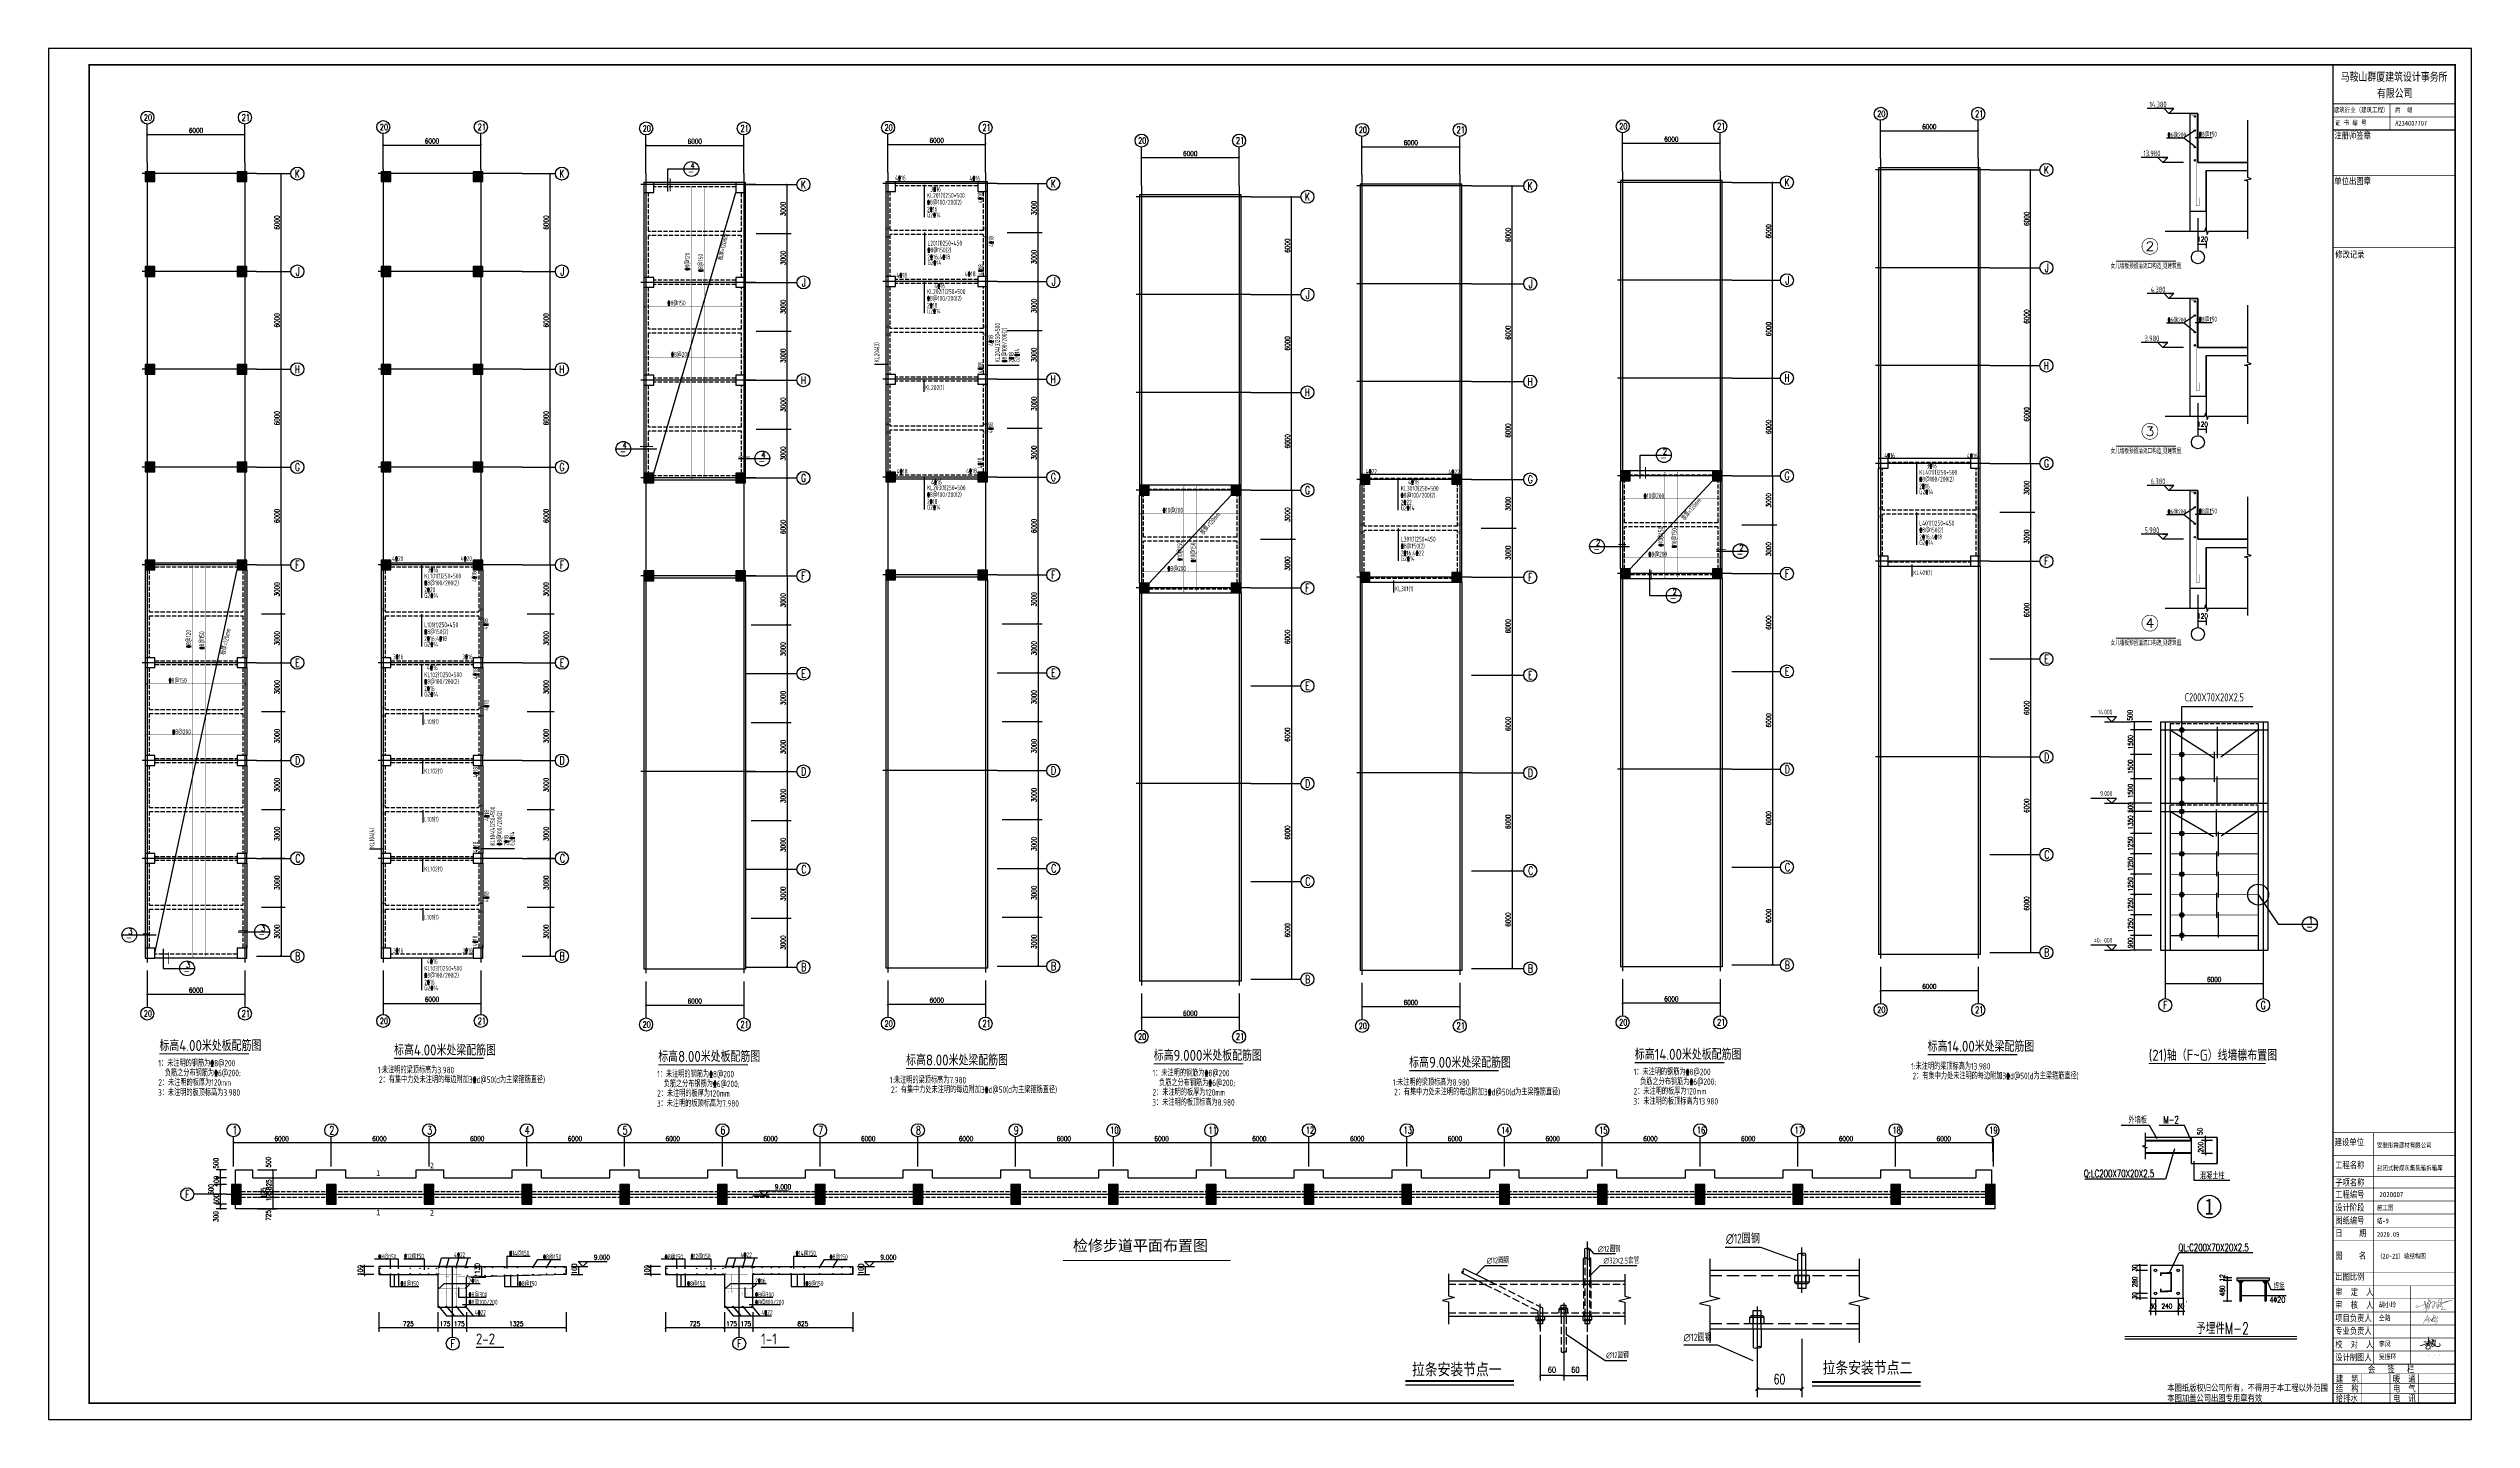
# Model space of a CAD drawing. Extents: x -73672 to 366960, y -527333 to 140666.
# Drawn here: x 185242 to 333942, y -527333 to -443233 of the extents above; entities that cross this region are included whole.
import ezdxf
from ezdxf.enums import TextEntityAlignment as Align

# ---------------------------------------------------------------- set-up
doc = ezdxf.new("R2010")
doc.units = 0
doc.header["$LTSCALE"] = 1000
doc.header["$MEASUREMENT"] = 0
doc.linetypes.add('CENTER2', pattern=[1.125, 0.75, -0.125, 0.125, -0.125])
doc.linetypes.add('DASH', pattern=[0.35, 0.25, -0.1])
for name, color, linetype in [('11', 3, 'Continuous'), ('3C', 7, 'Continuous'), ('AXIS', 3, 'Continuous'), ('AXIS_TEXT', 7, 'Continuous'), ('COLUMN', 9, 'Continuous'), ('DIM', 3, 'Continuous'), ('DIM_ELEV', 3, 'Continuous'), ('DIM_IDEN', 3, 'Continuous'), ('DIM_SYMB', 3, 'Continuous'), ('DOTE', 167, 'Continuous'), ('NUM', 3, 'Continuous'), ('Prof', 2, 'Continuous'), ('PUB_DIM', 3, 'Continuous'), ('PUB_TEXT', 7, 'Continuous'), ('PUB_TITLE', 4, 'Continuous'), ('S', 2, 'Continuous'), ('STEEL', 6, 'Continuous'), ('TEXT', 3, 'Continuous'), ('THIN', 7, 'Continuous'), ('WALL', 9, 'Continuous'), ('WINDOW', 4, 'Continuous'), ('图签', 120, 'Continuous'), ('建-尺寸', 3, 'Continuous'), ('文字', 7, 'Continuous'), ('梁', 7, 'Continuous')]:
    doc.layers.add(name, color=color, linetype=linetype)
doc.styles.add('_TCH_AXIS', font='COMPLEX', dxfattribs={"bigfont": 'GBCBIG'})
doc.styles.add('_TCH_DIM', font='SIMPLEX', dxfattribs={"bigfont": 'GBCBIG'})
doc.styles.add('_TCH_DIM_T3', font='SIMPLEX', dxfattribs={"width": 0.705882, "bigfont": 'GBCBIG'})
doc.styles.add('_TCH_LABEL', font='COMPLEX', dxfattribs={"bigfont": 'GBCBIG'})
doc.styles.add('A-DIM_T3', font='SIMPLEX', dxfattribs={"width": 0.705882, "bigfont": 'GBCBIG'})
doc.styles.add('COMPLEX', font='COMPLEX', dxfattribs={"bigfont": 'Tssdchn.shx'})
doc.styles.add('DIM_FONT', font='SIMPLEX', dxfattribs={"width": 0.7, "bigfont": 'GBCBIG'})
doc.styles.add('HZTXT', font='txt', dxfattribs={"bigfont": 'HZTXT'})
doc.styles.add('romans.shx', font='romans.shx', dxfattribs={"width": 0.7, "bigfont": '1hztxt.shx'})
doc.styles.get("Standard").update_dxf_attribs({"font": 'gbenor.shx', "bigfont": 'gbcbig.shx'})
doc.styles.add('TSSD_Dimension', font='Tssdeng.shx', dxfattribs={"width": 0.7, "bigfont": '1hztxt.shx'})
doc.styles.add('TSSD_Label', font='Tssdeng.shx', dxfattribs={"width": 0.7, "bigfont": 'hztxt.shx'})
doc.styles.add('TSSD_Norm', font='Tssdeng.shx', dxfattribs={"bigfont": 'hztxt.shx'})
doc.styles.add('TSSD_Rein', font='Tssdeng.shx', dxfattribs={"width": 0.7, "bigfont": 'hztxt.shx'})
doc.styles.add('tsz', font='Tssdeng.shx', dxfattribs={"width": 0.8, "bigfont": 'Tssdchn.shx'})
doc.styles.add('ZC', font='', dxfattribs={"width": 0.8, "height": 500})
doc.styles.add('图签', font='', dxfattribs={"width": 0.8})
doc.styles.add('图签2', font='', dxfattribs={"height": 1000})
doc.styles.get('ZC').set_extended_font_data('SimSun')
doc.styles.get('图签').set_extended_font_data('SimSun')
doc.styles.get('图签2').set_extended_font_data('SimHei')
doc.dimstyles.new('_TCH_ARCH-100', dxfattribs={"dimtxt": 297.5, "dimasz": 100, "dimexe": 250, "dimexo": 300, "dimgap": 100, "dimtad": 1, "dimdec": 0, "dimzin": 0, "dimdsep": 46, "dimtxsty": '_TCH_DIM_T3', "dimblk": 'ARCHTICK', "dimcen": 0.09, "dimclrt": 7, "dimazin": 2, "dimtfac": 1, "dimtdec": 0, "dimtix": 1, "dimtmove": 2, "dimatfit": 3, "dimfxl": 0, "dimtolj": 1, "dimtzin": 0, "dimarcsym": 0})
doc.dimstyles.new('_TCH_ARCH-20', dxfattribs={"dimtxt": 59.5, "dimasz": 20, "dimexe": 50, "dimexo": 60, "dimgap": 20, "dimtad": 1, "dimdec": 0, "dimzin": 0, "dimdsep": 46, "dimtxsty": '_TCH_DIM_T3', "dimblk": 'ARCHTICK', "dimcen": 0.09, "dimclrt": 7, "dimazin": 2, "dimtfac": 1, "dimtdec": 0, "dimtix": 1, "dimtmove": 2, "dimatfit": 3, "dimfxl": 0, "dimtolj": 1, "dimtzin": 0, "dimarcsym": 0})
doc.dimstyles.new('A-DIM-100', dxfattribs={"dimtxt": 297.5, "dimasz": 100, "dimexe": 250, "dimexo": 300, "dimgap": 100, "dimtad": 1, "dimdec": 0, "dimzin": 0, "dimdsep": 46, "dimtxsty": 'A-DIM_T3', "dimblk": 'ARCHTICK', "dimcen": 0.09, "dimclrt": 7, "dimazin": 2, "dimtfac": 1, "dimtdec": 0, "dimtix": 1, "dimtmove": 2, "dimatfit": 3, "dimfxl": 0, "dimtolj": 1, "dimtzin": 0, "dimarcsym": 0})
doc.dimstyles.new('DIMN', dxfattribs={"dimtxt": 300, "dimasz": 100, "dimexe": 250, "dimexo": 300, "dimgap": 150, "dimtad": 1, "dimdec": 0, "dimzin": 0, "dimdsep": 46, "dimtxsty": 'DIM_FONT', "dimblk": 'ARCHTICK', "dimcen": 0.09, "dimclrt": 7, "dimazin": 2, "dimtfac": 1, "dimtdec": 0, "dimtix": 1, "dimtmove": 2, "dimatfit": 3, "dimfxl": 0, "dimtolj": 1, "dimtzin": 0, "dimarcsym": 0})
doc.dimstyles.new('DIMN200', dxfattribs={"dimscale": 2, "dimtxt": 300, "dimasz": 100, "dimexe": 250, "dimexo": 300, "dimgap": 150, "dimtad": 1, "dimdec": 0, "dimzin": 0, "dimdsep": 46, "dimtxsty": 'DIM_FONT', "dimblk": 'ARCHTICK', "dimcen": 0.09, "dimclrt": 7, "dimazin": 2, "dimtfac": 1, "dimtdec": 0, "dimtix": 1, "dimtmove": 2, "dimatfit": 3, "dimfxl": 0, "dimtolj": 1, "dimtzin": 0, "dimarcsym": 0})

# ---------------------------------------------------------------- blocks, each defined once
blk = doc.blocks.new('_ArchTick')
at = {"color": 0, "linetype": 'ByBlock', "const_width": 0.4}
blk.add_lwpolyline([(-0.5, -0.5), (0.5, 0.5)], dxfattribs=at)
blk = doc.blocks.new('*D7680')
at = {"layer": 'AXIS', "color": 0, "lineweight": -2}
for p, q in [((191295, -449920), (191295, -448260)), ((191295, -448510), (197295, -448510)), ((197295, -449920), (197295, -448260))]:
    blk.add_line(p, q, dxfattribs=at)
at = {"layer": 'Defpoints', "color": 0}
for p in [(197295, -448510), (191295, -450220), (197295, -450220)]:
    blk.add_point(p, dxfattribs=at)
at = {"layer": 'AXIS', "color": 0, "linetype": 'ByBlock', "lineweight": -2, "xscale": 100, "yscale": 100, "zscale": 100, "rotation": 180}
blk.add_blockref('_ArchTick', (191295, -448510), dxfattribs=at)
at = {"layer": 'AXIS', "color": 0, "linetype": 'ByBlock', "lineweight": -2, "xscale": 100, "yscale": 100, "zscale": 100}
blk.add_blockref('_ArchTick', (197295, -448510), dxfattribs=at)
at = {"layer": 'AXIS', "color": 7, "insert": (194295, -448261), "char_height": 297.5, "attachment_point": 5, "style": '_TCH_DIM_T3'}
blk.add_mtext('\\A1;6000', dxfattribs=at)
blk = doc.blocks.new('*D7681')
at = {"layer": 'AXIS', "color": 0, "lineweight": -2}
for p, q in [((191295, -500091), (191295, -501497)), ((197295, -500091), (197295, -501497)), ((191295, -501247), (197295, -501247))]:
    blk.add_line(p, q, dxfattribs=at)
at = {"layer": 'Defpoints', "color": 0}
for p in [(191295, -499791), (197295, -499791), (197295, -501247)]:
    blk.add_point(p, dxfattribs=at)
at = {"layer": 'AXIS', "color": 0, "linetype": 'ByBlock', "lineweight": -2, "xscale": 100, "yscale": 100, "zscale": 100, "rotation": 180}
blk.add_blockref('_ArchTick', (191295, -501247), dxfattribs=at)
at = {"layer": 'AXIS', "color": 0, "linetype": 'ByBlock', "lineweight": -2, "xscale": 100, "yscale": 100, "zscale": 100}
blk.add_blockref('_ArchTick', (197295, -501247), dxfattribs=at)
at = {"layer": 'AXIS', "color": 7, "insert": (194295, -500998), "char_height": 297.5, "attachment_point": 5, "style": '_TCH_DIM_T3'}
blk.add_mtext('\\A1;6000', dxfattribs=at)
blk = doc.blocks.new('*D7682')
at = {"layer": 'AXIS', "color": 0, "lineweight": -2}
for p, q in [((198312, -468910), (199766, -468910)), ((199516, -474910), (199516, -468910)), ((198312, -474910), (199766, -474910))]:
    blk.add_line(p, q, dxfattribs=at)
at = {"layer": 'Defpoints', "color": 0}
for p in [(198012, -468910), (199516, -468910), (198012, -474910)]:
    blk.add_point(p, dxfattribs=at)
at = {"layer": 'AXIS', "color": 0, "linetype": 'ByBlock', "lineweight": -2, "xscale": 100, "yscale": 100, "zscale": 100}
for p, rotation in [((199516, -468910), 90), ((199516, -474910), 270)]:
    blk.add_blockref('_ArchTick', p, dxfattribs=dict(at, rotation=rotation))
at = {"layer": 'AXIS', "color": 7, "insert": (199267, -471910), "char_height": 297.5, "attachment_point": 5, "rotation": 90, "style": '_TCH_DIM_T3'}
blk.add_mtext('\\A1;6000', dxfattribs=at)
blk = doc.blocks.new('*D7683')
at = {"layer": 'AXIS', "color": 0, "lineweight": -2}
for p, q in [((198312, -462910), (199766, -462910)), ((199516, -468910), (199516, -462910)), ((198312, -468910), (199766, -468910))]:
    blk.add_line(p, q, dxfattribs=at)
at = {"layer": 'Defpoints', "color": 0}
for p in [(198012, -462910), (199516, -462910), (198012, -468910)]:
    blk.add_point(p, dxfattribs=at)
at = {"layer": 'AXIS', "color": 0, "linetype": 'ByBlock', "lineweight": -2, "xscale": 100, "yscale": 100, "zscale": 100}
for p, rotation in [((199516, -462910), 90), ((199516, -468910), 270)]:
    blk.add_blockref('_ArchTick', p, dxfattribs=dict(at, rotation=rotation))
at = {"layer": 'AXIS', "color": 7, "insert": (199267, -465910), "char_height": 297.5, "attachment_point": 5, "rotation": 90, "style": '_TCH_DIM_T3'}
blk.add_mtext('\\A1;6000', dxfattribs=at)
blk = doc.blocks.new('*D7684')
at = {"layer": 'AXIS', "color": 0, "lineweight": -2}
for p, q in [((198312, -456910), (199766, -456910)), ((199516, -462910), (199516, -456910)), ((198312, -462910), (199766, -462910))]:
    blk.add_line(p, q, dxfattribs=at)
at = {"layer": 'Defpoints', "color": 0}
for p in [(198012, -456910), (199516, -456910), (198012, -462910)]:
    blk.add_point(p, dxfattribs=at)
at = {"layer": 'AXIS', "color": 0, "linetype": 'ByBlock', "lineweight": -2, "xscale": 100, "yscale": 100, "zscale": 100}
for p, rotation in [((199516, -456910), 90), ((199516, -462910), 270)]:
    blk.add_blockref('_ArchTick', p, dxfattribs=dict(at, rotation=rotation))
at = {"layer": 'AXIS', "color": 7, "insert": (199267, -459910), "char_height": 297.5, "attachment_point": 5, "rotation": 90, "style": '_TCH_DIM_T3'}
blk.add_mtext('\\A1;6000', dxfattribs=at)
blk = doc.blocks.new('*D7685')
at = {"layer": 'AXIS', "color": 0, "lineweight": -2}
for p, q in [((198312, -450910), (199766, -450910)), ((199516, -456910), (199516, -450910)), ((198312, -456910), (199766, -456910))]:
    blk.add_line(p, q, dxfattribs=at)
at = {"layer": 'Defpoints', "color": 0}
for p in [(198012, -450910), (199516, -450910), (198012, -456910)]:
    blk.add_point(p, dxfattribs=at)
at = {"layer": 'AXIS', "color": 0, "linetype": 'ByBlock', "lineweight": -2, "xscale": 100, "yscale": 100, "zscale": 100}
for p, rotation in [((199516, -450910), 90), ((199516, -456910), 270)]:
    blk.add_blockref('_ArchTick', p, dxfattribs=dict(at, rotation=rotation))
at = {"layer": 'AXIS', "color": 7, "insert": (199267, -453910), "char_height": 297.5, "attachment_point": 5, "rotation": 90, "style": '_TCH_DIM_T3'}
blk.add_mtext('\\A1;6000', dxfattribs=at)
blk = doc.blocks.new('*D7686')
at = {"layer": 'AXIS', "color": 0, "lineweight": -2}
for p, q in [((205777, -450332), (205777, -448912)), ((211777, -450332), (211777, -448912)), ((205777, -449162), (211777, -449162))]:
    blk.add_line(p, q, dxfattribs=at)
at = {"layer": 'Defpoints', "color": 0}
for p in [(211777, -449162), (205777, -450632), (211777, -450632)]:
    blk.add_point(p, dxfattribs=at)
at = {"layer": 'AXIS', "color": 0, "linetype": 'ByBlock', "lineweight": -2, "xscale": 100, "yscale": 100, "zscale": 100, "rotation": 180}
blk.add_blockref('_ArchTick', (205777, -449162), dxfattribs=at)
at = {"layer": 'AXIS', "color": 0, "linetype": 'ByBlock', "lineweight": -2, "xscale": 100, "yscale": 100, "zscale": 100}
blk.add_blockref('_ArchTick', (211777, -449162), dxfattribs=at)
at = {"layer": 'AXIS', "color": 7, "insert": (208777, -448914), "char_height": 297.5, "attachment_point": 5, "style": '_TCH_DIM_T3'}
blk.add_mtext('\\A1;6000', dxfattribs=at)
blk = doc.blocks.new('*D7687')
at = {"layer": 'AXIS', "color": 0, "lineweight": -2}
for p, q in [((205777, -500091), (205777, -502060)), ((211777, -500091), (211777, -502060)), ((205777, -501810), (211777, -501810))]:
    blk.add_line(p, q, dxfattribs=at)
at = {"layer": 'Defpoints', "color": 0}
for p in [(205777, -499791), (211777, -499791), (211777, -501810)]:
    blk.add_point(p, dxfattribs=at)
at = {"layer": 'AXIS', "color": 0, "linetype": 'ByBlock', "lineweight": -2, "xscale": 100, "yscale": 100, "zscale": 100, "rotation": 180}
blk.add_blockref('_ArchTick', (205777, -501810), dxfattribs=at)
at = {"layer": 'AXIS', "color": 0, "linetype": 'ByBlock', "lineweight": -2, "xscale": 100, "yscale": 100, "zscale": 100}
blk.add_blockref('_ArchTick', (211777, -501810), dxfattribs=at)
at = {"layer": 'AXIS', "color": 7, "insert": (208777, -501561), "char_height": 297.5, "attachment_point": 5, "style": '_TCH_DIM_T3'}
blk.add_mtext('\\A1;6000', dxfattribs=at)
blk = doc.blocks.new('*D7688')
at = {"layer": 'AXIS', "color": 0, "lineweight": -2}
for p, q in [((214621, -468910), (216281, -468910)), ((216031, -474910), (216031, -468910)), ((214621, -474910), (216281, -474910))]:
    blk.add_line(p, q, dxfattribs=at)
at = {"layer": 'Defpoints', "color": 0}
for p in [(214321, -468910), (216031, -468910), (214321, -474910)]:
    blk.add_point(p, dxfattribs=at)
at = {"layer": 'AXIS', "color": 0, "linetype": 'ByBlock', "lineweight": -2, "xscale": 100, "yscale": 100, "zscale": 100}
for p, rotation in [((216031, -468910), 90), ((216031, -474910), 270)]:
    blk.add_blockref('_ArchTick', p, dxfattribs=dict(at, rotation=rotation))
at = {"layer": 'AXIS', "color": 7, "insert": (215782, -471910), "char_height": 297.5, "attachment_point": 5, "rotation": 90, "style": '_TCH_DIM_T3'}
blk.add_mtext('\\A1;6000', dxfattribs=at)
blk = doc.blocks.new('*D7689')
at = {"layer": 'AXIS', "color": 0, "lineweight": -2}
for p, q in [((214621, -462910), (216281, -462910)), ((216031, -468910), (216031, -462910)), ((214621, -468910), (216281, -468910))]:
    blk.add_line(p, q, dxfattribs=at)
at = {"layer": 'Defpoints', "color": 0}
for p in [(214321, -462910), (216031, -462910), (214321, -468910)]:
    blk.add_point(p, dxfattribs=at)
at = {"layer": 'AXIS', "color": 0, "linetype": 'ByBlock', "lineweight": -2, "xscale": 100, "yscale": 100, "zscale": 100}
for p, rotation in [((216031, -462910), 90), ((216031, -468910), 270)]:
    blk.add_blockref('_ArchTick', p, dxfattribs=dict(at, rotation=rotation))
at = {"layer": 'AXIS', "color": 7, "insert": (215782, -465910), "char_height": 297.5, "attachment_point": 5, "rotation": 90, "style": '_TCH_DIM_T3'}
blk.add_mtext('\\A1;6000', dxfattribs=at)
blk = doc.blocks.new('*D7690')
at = {"layer": 'AXIS', "color": 0, "lineweight": -2}
for p, q in [((214621, -456910), (216281, -456910)), ((216031, -462910), (216031, -456910)), ((214621, -462910), (216281, -462910))]:
    blk.add_line(p, q, dxfattribs=at)
at = {"layer": 'Defpoints', "color": 0}
for p in [(214321, -456910), (216031, -456910), (214321, -462910)]:
    blk.add_point(p, dxfattribs=at)
at = {"layer": 'AXIS', "color": 0, "linetype": 'ByBlock', "lineweight": -2, "xscale": 100, "yscale": 100, "zscale": 100}
for p, rotation in [((216031, -456910), 90), ((216031, -462910), 270)]:
    blk.add_blockref('_ArchTick', p, dxfattribs=dict(at, rotation=rotation))
at = {"layer": 'AXIS', "color": 7, "insert": (215782, -459910), "char_height": 297.5, "attachment_point": 5, "rotation": 90, "style": '_TCH_DIM_T3'}
blk.add_mtext('\\A1;6000', dxfattribs=at)
blk = doc.blocks.new('*D7691')
at = {"layer": 'AXIS', "color": 0, "lineweight": -2}
for p, q in [((214621, -450910), (216281, -450910)), ((216031, -456910), (216031, -450910)), ((214621, -456910), (216281, -456910))]:
    blk.add_line(p, q, dxfattribs=at)
at = {"layer": 'Defpoints', "color": 0}
for p in [(214321, -450910), (216031, -450910), (214321, -456910)]:
    blk.add_point(p, dxfattribs=at)
at = {"layer": 'AXIS', "color": 0, "linetype": 'ByBlock', "lineweight": -2, "xscale": 100, "yscale": 100, "zscale": 100}
for p, rotation in [((216031, -450910), 90), ((216031, -456910), 270)]:
    blk.add_blockref('_ArchTick', p, dxfattribs=dict(at, rotation=rotation))
at = {"layer": 'AXIS', "color": 7, "insert": (215782, -453910), "char_height": 297.5, "attachment_point": 5, "rotation": 90, "style": '_TCH_DIM_T3'}
blk.add_mtext('\\A1;6000', dxfattribs=at)
blk = doc.blocks.new('*D7692')
at = {"layer": 'AXIS', "color": 0, "lineweight": -2}
for p, q in [((221908, -450590), (221908, -448930)), ((227908, -450590), (227908, -448930)), ((221908, -449180), (227908, -449180))]:
    blk.add_line(p, q, dxfattribs=at)
at = {"layer": 'Defpoints', "color": 0}
for p in [(227908, -449180), (221908, -450890), (227908, -450890)]:
    blk.add_point(p, dxfattribs=at)
at = {"layer": 'AXIS', "color": 0, "linetype": 'ByBlock', "lineweight": -2, "xscale": 100, "yscale": 100, "zscale": 100, "rotation": 180}
blk.add_blockref('_ArchTick', (221908, -449180), dxfattribs=at)
at = {"layer": 'AXIS', "color": 0, "linetype": 'ByBlock', "lineweight": -2, "xscale": 100, "yscale": 100, "zscale": 100}
blk.add_blockref('_ArchTick', (227908, -449180), dxfattribs=at)
at = {"layer": 'AXIS', "color": 7, "insert": (224908, -448931), "char_height": 297.5, "attachment_point": 5, "style": '_TCH_DIM_T3'}
blk.add_mtext('\\A1;6000', dxfattribs=at)
blk = doc.blocks.new('*D7693')
at = {"layer": 'AXIS', "color": 0, "lineweight": -2}
for p, q in [((221908, -500761), (221908, -502167)), ((227908, -500761), (227908, -502167)), ((221908, -501917), (227908, -501917))]:
    blk.add_line(p, q, dxfattribs=at)
at = {"layer": 'Defpoints', "color": 0}
for p in [(221908, -500461), (227908, -500461), (227908, -501917)]:
    blk.add_point(p, dxfattribs=at)
at = {"layer": 'AXIS', "color": 0, "linetype": 'ByBlock', "lineweight": -2, "xscale": 100, "yscale": 100, "zscale": 100, "rotation": 180}
blk.add_blockref('_ArchTick', (221908, -501917), dxfattribs=at)
at = {"layer": 'AXIS', "color": 0, "linetype": 'ByBlock', "lineweight": -2, "xscale": 100, "yscale": 100, "zscale": 100}
blk.add_blockref('_ArchTick', (227908, -501917), dxfattribs=at)
at = {"layer": 'AXIS', "color": 7, "insert": (224908, -501668), "char_height": 297.5, "attachment_point": 5, "style": '_TCH_DIM_T3'}
blk.add_mtext('\\A1;6000', dxfattribs=at)
blk = doc.blocks.new('*D7694')
at = {"layer": 'AXIS', "color": 0, "lineweight": -2}
for p, q in [((228375, -469580), (230825, -469580)), ((230575, -475580), (230575, -469580)), ((228375, -475580), (230825, -475580))]:
    blk.add_line(p, q, dxfattribs=at)
at = {"layer": 'Defpoints', "color": 0}
for p in [(228075, -469580), (230575, -469580), (228075, -475580)]:
    blk.add_point(p, dxfattribs=at)
at = {"layer": 'AXIS', "color": 0, "linetype": 'ByBlock', "lineweight": -2, "xscale": 100, "yscale": 100, "zscale": 100}
for p, rotation in [((230575, -469580), 90), ((230575, -475580), 270)]:
    blk.add_blockref('_ArchTick', p, dxfattribs=dict(at, rotation=rotation))
at = {"layer": 'AXIS', "color": 7, "insert": (230326, -472580), "char_height": 297.5, "attachment_point": 5, "rotation": 90, "style": '_TCH_DIM_T3'}
blk.add_mtext('\\A1;6000', dxfattribs=at)
blk = doc.blocks.new('*D7695')
at = {"layer": 'AXIS', "color": 0, "lineweight": -2}
for p, q in [((236752, -450535), (236752, -448875)), ((242752, -450535), (242752, -448875)), ((236752, -449125), (242752, -449125))]:
    blk.add_line(p, q, dxfattribs=at)
at = {"layer": 'Defpoints', "color": 0}
for p in [(242752, -449125), (236752, -450835), (242752, -450835)]:
    blk.add_point(p, dxfattribs=at)
at = {"layer": 'AXIS', "color": 0, "linetype": 'ByBlock', "lineweight": -2, "xscale": 100, "yscale": 100, "zscale": 100, "rotation": 180}
blk.add_blockref('_ArchTick', (236752, -449125), dxfattribs=at)
at = {"layer": 'AXIS', "color": 0, "linetype": 'ByBlock', "lineweight": -2, "xscale": 100, "yscale": 100, "zscale": 100}
blk.add_blockref('_ArchTick', (242752, -449125), dxfattribs=at)
at = {"layer": 'AXIS', "color": 7, "insert": (239752, -448876), "char_height": 297.5, "attachment_point": 5, "style": '_TCH_DIM_T3'}
blk.add_mtext('\\A1;6000', dxfattribs=at)
blk = doc.blocks.new('*D7696')
at = {"layer": 'AXIS', "color": 0, "lineweight": -2}
for p, q in [((236752, -500706), (236752, -502112)), ((242752, -500706), (242752, -502112)), ((236752, -501862), (242752, -501862))]:
    blk.add_line(p, q, dxfattribs=at)
at = {"layer": 'Defpoints', "color": 0}
for p in [(236752, -500406), (242752, -500406), (242752, -501862)]:
    blk.add_point(p, dxfattribs=at)
at = {"layer": 'AXIS', "color": 0, "linetype": 'ByBlock', "lineweight": -2, "xscale": 100, "yscale": 100, "zscale": 100, "rotation": 180}
blk.add_blockref('_ArchTick', (236752, -501862), dxfattribs=at)
at = {"layer": 'AXIS', "color": 0, "linetype": 'ByBlock', "lineweight": -2, "xscale": 100, "yscale": 100, "zscale": 100}
blk.add_blockref('_ArchTick', (242752, -501862), dxfattribs=at)
at = {"layer": 'AXIS', "color": 7, "insert": (239752, -501613), "char_height": 297.5, "attachment_point": 5, "style": '_TCH_DIM_T3'}
blk.add_mtext('\\A1;6000', dxfattribs=at)
blk = doc.blocks.new('*D7697')
at = {"layer": 'AXIS', "color": 0, "lineweight": -2}
for p, q in [((243768, -469525), (246218, -469525)), ((245968, -475525), (245968, -469525)), ((243768, -475525), (246218, -475525))]:
    blk.add_line(p, q, dxfattribs=at)
at = {"layer": 'Defpoints', "color": 0}
for p in [(243468, -469525), (245968, -469525), (243468, -475525)]:
    blk.add_point(p, dxfattribs=at)
at = {"layer": 'AXIS', "color": 0, "linetype": 'ByBlock', "lineweight": -2, "xscale": 100, "yscale": 100, "zscale": 100}
for p, rotation in [((245968, -469525), 90), ((245968, -475525), 270)]:
    blk.add_blockref('_ArchTick', p, dxfattribs=dict(at, rotation=rotation))
at = {"layer": 'AXIS', "color": 7, "insert": (245719, -472525), "char_height": 297.5, "attachment_point": 5, "rotation": 90, "style": '_TCH_DIM_T3'}
blk.add_mtext('\\A1;6000', dxfattribs=at)
blk = doc.blocks.new('*D7698')
at = {"layer": 'AXIS', "color": 0, "lineweight": -2}
for p, q in [((252310, -451336), (252310, -449676)), ((252310, -449926), (258310, -449926)), ((258310, -451336), (258310, -449676))]:
    blk.add_line(p, q, dxfattribs=at)
at = {"layer": 'Defpoints', "color": 0}
for p in [(258310, -449926), (252310, -451636), (258310, -451636)]:
    blk.add_point(p, dxfattribs=at)
at = {"layer": 'AXIS', "color": 0, "linetype": 'ByBlock', "lineweight": -2, "xscale": 100, "yscale": 100, "zscale": 100, "rotation": 180}
blk.add_blockref('_ArchTick', (252310, -449926), dxfattribs=at)
at = {"layer": 'AXIS', "color": 0, "linetype": 'ByBlock', "lineweight": -2, "xscale": 100, "yscale": 100, "zscale": 100}
blk.add_blockref('_ArchTick', (258310, -449926), dxfattribs=at)
at = {"layer": 'AXIS', "color": 7, "insert": (255310, -449677), "char_height": 297.5, "attachment_point": 5, "style": '_TCH_DIM_T3'}
blk.add_mtext('\\A1;6000', dxfattribs=at)
blk = doc.blocks.new('*D7699')
at = {"layer": 'AXIS', "color": 0, "lineweight": -2}
for p, q in [((252310, -501507), (252310, -502913)), ((258310, -501507), (258310, -502913)), ((252310, -502663), (258310, -502663))]:
    blk.add_line(p, q, dxfattribs=at)
at = {"layer": 'Defpoints', "color": 0}
for p in [(252310, -501207), (258310, -501207), (258310, -502663)]:
    blk.add_point(p, dxfattribs=at)
at = {"layer": 'AXIS', "color": 0, "linetype": 'ByBlock', "lineweight": -2, "xscale": 100, "yscale": 100, "zscale": 100, "rotation": 180}
blk.add_blockref('_ArchTick', (252310, -502663), dxfattribs=at)
at = {"layer": 'AXIS', "color": 0, "linetype": 'ByBlock', "lineweight": -2, "xscale": 100, "yscale": 100, "zscale": 100}
blk.add_blockref('_ArchTick', (258310, -502663), dxfattribs=at)
at = {"layer": 'AXIS', "color": 7, "insert": (255310, -502414), "char_height": 297.5, "attachment_point": 5, "style": '_TCH_DIM_T3'}
blk.add_mtext('\\A1;6000', dxfattribs=at)
blk = doc.blocks.new('*D7700')
at = {"layer": 'AXIS', "color": 0, "lineweight": -2}
for p, q in [((265850, -450677), (265850, -449017)), ((271850, -450677), (271850, -449017)), ((265850, -449267), (271850, -449267))]:
    blk.add_line(p, q, dxfattribs=at)
at = {"layer": 'Defpoints', "color": 0}
for p in [(271850, -449267), (265850, -450977), (271850, -450977)]:
    blk.add_point(p, dxfattribs=at)
at = {"layer": 'AXIS', "color": 0, "linetype": 'ByBlock', "lineweight": -2, "xscale": 100, "yscale": 100, "zscale": 100, "rotation": 180}
blk.add_blockref('_ArchTick', (265850, -449267), dxfattribs=at)
at = {"layer": 'AXIS', "color": 0, "linetype": 'ByBlock', "lineweight": -2, "xscale": 100, "yscale": 100, "zscale": 100}
blk.add_blockref('_ArchTick', (271850, -449267), dxfattribs=at)
at = {"layer": 'AXIS', "color": 7, "insert": (268850, -449018), "char_height": 297.5, "attachment_point": 5, "style": '_TCH_DIM_T3'}
blk.add_mtext('\\A1;6000', dxfattribs=at)
blk = doc.blocks.new('*D7701')
at = {"layer": 'AXIS', "color": 0, "lineweight": -2}
for p, q in [((265850, -500848), (265850, -502254)), ((271850, -500848), (271850, -502254)), ((265850, -502004), (271850, -502004))]:
    blk.add_line(p, q, dxfattribs=at)
at = {"layer": 'Defpoints', "color": 0}
for p in [(265850, -500548), (271850, -500548), (271850, -502004)]:
    blk.add_point(p, dxfattribs=at)
at = {"layer": 'AXIS', "color": 0, "linetype": 'ByBlock', "lineweight": -2, "xscale": 100, "yscale": 100, "zscale": 100, "rotation": 180}
blk.add_blockref('_ArchTick', (265850, -502004), dxfattribs=at)
at = {"layer": 'AXIS', "color": 0, "linetype": 'ByBlock', "lineweight": -2, "xscale": 100, "yscale": 100, "zscale": 100}
blk.add_blockref('_ArchTick', (271850, -502004), dxfattribs=at)
at = {"layer": 'AXIS', "color": 7, "insert": (268850, -501755), "char_height": 297.5, "attachment_point": 5, "style": '_TCH_DIM_T3'}
blk.add_mtext('\\A1;6000', dxfattribs=at)
blk = doc.blocks.new('*D7702')
at = {"layer": 'AXIS', "color": 0, "lineweight": -2}
for p, q in [((281834, -450457), (281834, -448797)), ((281834, -449047), (287834, -449047)), ((287834, -450457), (287834, -448797))]:
    blk.add_line(p, q, dxfattribs=at)
at = {"layer": 'Defpoints', "color": 0}
for p in [(287834, -449047), (281834, -450757), (287834, -450757)]:
    blk.add_point(p, dxfattribs=at)
at = {"layer": 'AXIS', "color": 0, "linetype": 'ByBlock', "lineweight": -2, "xscale": 100, "yscale": 100, "zscale": 100, "rotation": 180}
blk.add_blockref('_ArchTick', (281834, -449047), dxfattribs=at)
at = {"layer": 'AXIS', "color": 0, "linetype": 'ByBlock', "lineweight": -2, "xscale": 100, "yscale": 100, "zscale": 100}
blk.add_blockref('_ArchTick', (287834, -449047), dxfattribs=at)
at = {"layer": 'AXIS', "color": 7, "insert": (284834, -448798), "char_height": 297.5, "attachment_point": 5, "style": '_TCH_DIM_T3'}
blk.add_mtext('\\A1;6000', dxfattribs=at)
blk = doc.blocks.new('*D7703')
at = {"layer": 'AXIS', "color": 0, "lineweight": -2}
for p, q in [((281834, -500628), (281834, -502034)), ((287834, -500628), (287834, -502034)), ((281834, -501784), (287834, -501784))]:
    blk.add_line(p, q, dxfattribs=at)
at = {"layer": 'Defpoints', "color": 0}
for p in [(281834, -500328), (287834, -500328), (287834, -501784)]:
    blk.add_point(p, dxfattribs=at)
at = {"layer": 'AXIS', "color": 0, "linetype": 'ByBlock', "lineweight": -2, "xscale": 100, "yscale": 100, "zscale": 100, "rotation": 180}
blk.add_blockref('_ArchTick', (281834, -501784), dxfattribs=at)
at = {"layer": 'AXIS', "color": 0, "linetype": 'ByBlock', "lineweight": -2, "xscale": 100, "yscale": 100, "zscale": 100}
blk.add_blockref('_ArchTick', (287834, -501784), dxfattribs=at)
at = {"layer": 'AXIS', "color": 7, "insert": (284834, -501536), "char_height": 297.5, "attachment_point": 5, "style": '_TCH_DIM_T3'}
blk.add_mtext('\\A1;6000', dxfattribs=at)
blk = doc.blocks.new('*D7704')
at = {"layer": 'AXIS', "color": 0, "lineweight": -2}
for p, q in [((297668, -449692), (297668, -448032)), ((297668, -448282), (303668, -448282)), ((303668, -449692), (303668, -448032))]:
    blk.add_line(p, q, dxfattribs=at)
at = {"layer": 'Defpoints', "color": 0}
for p in [(303668, -448282), (297668, -449992), (303668, -449992)]:
    blk.add_point(p, dxfattribs=at)
at = {"layer": 'AXIS', "color": 0, "linetype": 'ByBlock', "lineweight": -2, "xscale": 100, "yscale": 100, "zscale": 100, "rotation": 180}
blk.add_blockref('_ArchTick', (297668, -448282), dxfattribs=at)
at = {"layer": 'AXIS', "color": 0, "linetype": 'ByBlock', "lineweight": -2, "xscale": 100, "yscale": 100, "zscale": 100}
blk.add_blockref('_ArchTick', (303668, -448282), dxfattribs=at)
at = {"layer": 'AXIS', "color": 7, "insert": (300668, -448033), "char_height": 297.5, "attachment_point": 5, "style": '_TCH_DIM_T3'}
blk.add_mtext('\\A1;6000', dxfattribs=at)
blk = doc.blocks.new('*D7705')
at = {"layer": 'AXIS', "color": 0, "lineweight": -2}
for p, q in [((297668, -499863), (297668, -501269)), ((297668, -501019), (303668, -501019)), ((303668, -499863), (303668, -501269))]:
    blk.add_line(p, q, dxfattribs=at)
at = {"layer": 'Defpoints', "color": 0}
for p in [(297668, -499563), (303668, -499563), (303668, -501019)]:
    blk.add_point(p, dxfattribs=at)
at = {"layer": 'AXIS', "color": 0, "linetype": 'ByBlock', "lineweight": -2, "xscale": 100, "yscale": 100, "zscale": 100, "rotation": 180}
blk.add_blockref('_ArchTick', (297668, -501019), dxfattribs=at)
at = {"layer": 'AXIS', "color": 0, "linetype": 'ByBlock', "lineweight": -2, "xscale": 100, "yscale": 100, "zscale": 100}
blk.add_blockref('_ArchTick', (303668, -501019), dxfattribs=at)
at = {"layer": 'AXIS', "color": 7, "insert": (300668, -500770), "char_height": 297.5, "attachment_point": 5, "style": '_TCH_DIM_T3'}
blk.add_mtext('\\A1;6000', dxfattribs=at)
blk = doc.blocks.new('0#竖图签')
at = {"layer": '图签'}
blk.add_line((-7500, 0), (0, 0), dxfattribs=at)
blk.add_lwpolyline([(-7500, 82100, 70, 70, 0), (-7500, 0, 40, 40, 0), (0, 0, 40, 40, 0), (0, 82100, 40, 40, 0), (-7500, 82100, 40, 40, 0), (-7500, 75299, 40, 40, 0)], format="xyseb", dxfattribs=at)
for points, const_width in [([(-7500, 79700), (0, 79700)], 70), ([(-7500, 78900), (0, 78900)], 35), ([(-4000, 79700), (-4000, 78100)], 35), ([(-7500, 78100), (0, 78100)], 70), ([(-7500, 75300), (0, 75300)], 35), ([(-7500, 70900), (0, 70900)], 35), ([(-7500, 70900), (0, 70900)], 35), ([(-7500, 16600), (0, 16600)], 35), ([(-5000, 16600), (-5000, 2400)], 35), ([(-7500, 15200), (0, 15200)], 35), ([(-7500, 13896), (0, 13896)], 35), ([(-7500, 13200), (0, 13200)], 35), ([(-7500, 12400), (0, 12400)], 35), ([(-7500, 11600), (0, 11600)], 35), ([(-7500, 10800), (0, 10800)], 35), ([(-7500, 10000), (0, 10000)], 35), ([(-7500, 8000), (0, 8000)], 35), ([(-7500, 7200), (0, 7200)], 35), ([(-7500, 6400), (0, 6400)], 35), ([(-2750, 7200), (-2750, 2400)], 35), ([(-7500, 5600), (0, 5600)], 35), ([(-7500, 4800), (0, 4800)], 35), ([(-7500, 4000), (0, 4000)], 35), ([(-7500, 3200), (0, 3200)], 35), ([(-7500, 2400), (0, 2400)], 70), ([(-7500, 2400), (0, 2400)], 35), ([(-7500, 1800), (0, 1800)], 35), ([(-5750, 0), (-5750, 1800)], 35), ([(-4000, 1800), (-4000, 0)], 35), ([(-2250, 1800), (-2250, 0)], 35), ([(-7500, 1200), (0, 1200)], 35), ([(-7500, 600), (0, 600)], 35), ([(-7500, 0), (0, 0)], 35)]:
    blk.add_lwpolyline(points, dxfattribs=dict(at, const_width=const_width))
at = {"layer": '图签', "style": '图签'}
for s, height, width, p in [('马鞍山群厦建筑设计事务所', 500, 0.78, (-7028, 81116)), ('有限公司', 500, 0.78, (-4808, 80106)), ('建筑行业（建筑工程） ', 300, 0.8, (-7454, 79185)), ('丙  级', 300, 0.8, (-3684, 79190)), ('  证 书 编 号', 300, 0.8, (-7767, 78395)), ('注册师签章', 400, 0.8, (-7417, 77566)), ('A234007707', 300, 0.8, (-3684, 78369)), ('单位出图章', 400, 0.8, (-7417, 74775)), ('修改记录', 400, 0.8, (-7365, 70269)), ('建设单位', 400, 0.8, (-7400, 15815)), ('工程名称', 400, 0.8, (-7365, 14415)), ('子项名称', 400, 0.8, (-7365, 13339)), ('设计阶段', 400, 0.8, (-7365, 11807)), ('工程编号', 400, 0.8, (-7365, 12607)), ('图纸编号', 400, 0.8, (-7365, 11007)), ('日    期', 400, 0.8, (-7365, 10237)), ('图    名', 400, 0.8, (-7365, 8852)), ('出图比例', 400, 0.8, (-7365, 7567)), ('审  定  人', 400, 0.8, (-7365, 6621)), ('审  核  人', 400, 0.8, (-7365, 5831)), ('项目负责人', 400, 0.8, (-7365, 5021)), ('专业负责人', 400, 0.8, (-7365, 4237)), ('校  对  人', 400, 0.8, (-7365, 3409)), ('设计制图人', 400, 0.8, (-7365, 2618)), ('建  筑', 400, 0.8, (-7325, 1305)), ('会   签   栏', 400, 0.8, (-5360, 1889)), ('暖  通', 400, 0.8, (-3825, 1305)), ('本图纸版权归公司所有，不得用于本工程以外范围', 400, 0.8, (-17674, 746)), ('本图加盖公司出图专用章有效', 400, 0.8, (-17674, 121)), ('结  构', 400, 0.8, (-7325, 705)), ('给排水', 400, 0.8, (-7325, 105)), ('电  气', 400, 0.8, (-3825, 705)), ('电  讯', 400, 0.8, (-3825, 105))]:
    blk.add_text(s, height=height, dxfattribs=dict(at, width=width)).set_placement(p)
blk = doc.blocks.new('*D7750')
at = {"layer": 'AXIS', "color": 0, "lineweight": -2}
for p, q in [((196597, -511521), (196597, -510101)), ((196597, -510351), (202597, -510351)), ((202597, -511521), (202597, -510101))]:
    blk.add_line(p, q, dxfattribs=at)
at = {"layer": 'Defpoints', "color": 0}
for p in [(202597, -510351), (196597, -511821), (202597, -511821)]:
    blk.add_point(p, dxfattribs=at)
at = {"layer": 'AXIS', "color": 0, "linetype": 'ByBlock', "lineweight": -2, "xscale": 100, "yscale": 100, "zscale": 100, "rotation": 180}
blk.add_blockref('_ArchTick', (196597, -510351), dxfattribs=at)
at = {"layer": 'AXIS', "color": 0, "linetype": 'ByBlock', "lineweight": -2, "xscale": 100, "yscale": 100, "zscale": 100}
blk.add_blockref('_ArchTick', (202597, -510351), dxfattribs=at)
at = {"layer": 'AXIS', "color": 7, "insert": (199552, -510102), "char_height": 297.5, "attachment_point": 5, "style": '_TCH_DIM_T3'}
blk.add_mtext('\\A1;6000', dxfattribs=at)
blk = doc.blocks.new('*D7751')
at = {"layer": 'AXIS', "color": 0, "lineweight": -2}
for p, q in [((202597, -511521), (202597, -510101)), ((202597, -510351), (208597, -510351)), ((208597, -511521), (208597, -510101))]:
    blk.add_line(p, q, dxfattribs=at)
at = {"layer": 'Defpoints', "color": 0}
for p in [(208597, -510351), (202597, -511821), (208597, -511821)]:
    blk.add_point(p, dxfattribs=at)
at = {"layer": 'AXIS', "color": 0, "linetype": 'ByBlock', "lineweight": -2, "xscale": 100, "yscale": 100, "zscale": 100, "rotation": 180}
blk.add_blockref('_ArchTick', (202597, -510351), dxfattribs=at)
at = {"layer": 'AXIS', "color": 0, "linetype": 'ByBlock', "lineweight": -2, "xscale": 100, "yscale": 100, "zscale": 100}
blk.add_blockref('_ArchTick', (208597, -510351), dxfattribs=at)
at = {"layer": 'AXIS', "color": 7, "insert": (205552, -510102), "char_height": 297.5, "attachment_point": 5, "style": '_TCH_DIM_T3'}
blk.add_mtext('\\A1;6000', dxfattribs=at)
blk = doc.blocks.new('*D7752')
at = {"layer": 'AXIS', "color": 0, "lineweight": -2}
for p, q in [((208597, -511521), (208597, -510101)), ((208597, -510351), (214597, -510351)), ((214597, -511521), (214597, -510101))]:
    blk.add_line(p, q, dxfattribs=at)
at = {"layer": 'Defpoints', "color": 0}
for p in [(214597, -510351), (208597, -511821), (214597, -511821)]:
    blk.add_point(p, dxfattribs=at)
at = {"layer": 'AXIS', "color": 0, "linetype": 'ByBlock', "lineweight": -2, "xscale": 100, "yscale": 100, "zscale": 100, "rotation": 180}
blk.add_blockref('_ArchTick', (208597, -510351), dxfattribs=at)
at = {"layer": 'AXIS', "color": 0, "linetype": 'ByBlock', "lineweight": -2, "xscale": 100, "yscale": 100, "zscale": 100}
blk.add_blockref('_ArchTick', (214597, -510351), dxfattribs=at)
at = {"layer": 'AXIS', "color": 7, "insert": (211552, -510102), "char_height": 297.5, "attachment_point": 5, "style": '_TCH_DIM_T3'}
blk.add_mtext('\\A1;6000', dxfattribs=at)
blk = doc.blocks.new('*D7753')
at = {"layer": 'AXIS', "color": 0, "lineweight": -2}
for p, q in [((214597, -511521), (214597, -510101)), ((214597, -510351), (220597, -510351)), ((220597, -511521), (220597, -510101))]:
    blk.add_line(p, q, dxfattribs=at)
at = {"layer": 'Defpoints', "color": 0}
for p in [(220597, -510351), (214597, -511821), (220597, -511821)]:
    blk.add_point(p, dxfattribs=at)
at = {"layer": 'AXIS', "color": 0, "linetype": 'ByBlock', "lineweight": -2, "xscale": 100, "yscale": 100, "zscale": 100, "rotation": 180}
blk.add_blockref('_ArchTick', (214597, -510351), dxfattribs=at)
at = {"layer": 'AXIS', "color": 0, "linetype": 'ByBlock', "lineweight": -2, "xscale": 100, "yscale": 100, "zscale": 100}
blk.add_blockref('_ArchTick', (220597, -510351), dxfattribs=at)
at = {"layer": 'AXIS', "color": 7, "insert": (217552, -510102), "char_height": 297.5, "attachment_point": 5, "style": '_TCH_DIM_T3'}
blk.add_mtext('\\A1;6000', dxfattribs=at)
blk = doc.blocks.new('*D7754')
at = {"layer": 'AXIS', "color": 0, "lineweight": -2}
for p, q in [((220597, -511521), (220597, -510101)), ((220597, -510351), (226597, -510351)), ((226597, -511521), (226597, -510101))]:
    blk.add_line(p, q, dxfattribs=at)
at = {"layer": 'Defpoints', "color": 0}
for p in [(226597, -510351), (220597, -511821), (226597, -511821)]:
    blk.add_point(p, dxfattribs=at)
at = {"layer": 'AXIS', "color": 0, "linetype": 'ByBlock', "lineweight": -2, "xscale": 100, "yscale": 100, "zscale": 100, "rotation": 180}
blk.add_blockref('_ArchTick', (220597, -510351), dxfattribs=at)
at = {"layer": 'AXIS', "color": 0, "linetype": 'ByBlock', "lineweight": -2, "xscale": 100, "yscale": 100, "zscale": 100}
blk.add_blockref('_ArchTick', (226597, -510351), dxfattribs=at)
at = {"layer": 'AXIS', "color": 7, "insert": (223552, -510102), "char_height": 297.5, "attachment_point": 5, "style": '_TCH_DIM_T3'}
blk.add_mtext('\\A1;6000', dxfattribs=at)
blk = doc.blocks.new('*D7755')
at = {"layer": 'AXIS', "color": 0, "lineweight": -2}
for p, q in [((226597, -511521), (226597, -510101)), ((226597, -510351), (232597, -510351)), ((232597, -511521), (232597, -510101))]:
    blk.add_line(p, q, dxfattribs=at)
at = {"layer": 'Defpoints', "color": 0}
for p in [(232597, -510351), (226597, -511821), (232597, -511821)]:
    blk.add_point(p, dxfattribs=at)
at = {"layer": 'AXIS', "color": 0, "linetype": 'ByBlock', "lineweight": -2, "xscale": 100, "yscale": 100, "zscale": 100, "rotation": 180}
blk.add_blockref('_ArchTick', (226597, -510351), dxfattribs=at)
at = {"layer": 'AXIS', "color": 0, "linetype": 'ByBlock', "lineweight": -2, "xscale": 100, "yscale": 100, "zscale": 100}
blk.add_blockref('_ArchTick', (232597, -510351), dxfattribs=at)
at = {"layer": 'AXIS', "color": 7, "insert": (229552, -510102), "char_height": 297.5, "attachment_point": 5, "style": '_TCH_DIM_T3'}
blk.add_mtext('\\A1;6000', dxfattribs=at)
blk = doc.blocks.new('*D7756')
at = {"layer": 'AXIS', "color": 0, "lineweight": -2}
for p, q in [((232597, -511521), (232597, -510101)), ((232597, -510351), (238597, -510351)), ((238597, -511521), (238597, -510101))]:
    blk.add_line(p, q, dxfattribs=at)
at = {"layer": 'Defpoints', "color": 0}
for p in [(238597, -510351), (232597, -511821), (238597, -511821)]:
    blk.add_point(p, dxfattribs=at)
at = {"layer": 'AXIS', "color": 0, "linetype": 'ByBlock', "lineweight": -2, "xscale": 100, "yscale": 100, "zscale": 100, "rotation": 180}
blk.add_blockref('_ArchTick', (232597, -510351), dxfattribs=at)
at = {"layer": 'AXIS', "color": 0, "linetype": 'ByBlock', "lineweight": -2, "xscale": 100, "yscale": 100, "zscale": 100}
blk.add_blockref('_ArchTick', (238597, -510351), dxfattribs=at)
at = {"layer": 'AXIS', "color": 7, "insert": (235552, -510102), "char_height": 297.5, "attachment_point": 5, "style": '_TCH_DIM_T3'}
blk.add_mtext('\\A1;6000', dxfattribs=at)
blk = doc.blocks.new('*D7757')
at = {"layer": 'AXIS', "color": 0, "lineweight": -2}
for p, q in [((238597, -511521), (238597, -510101)), ((238597, -510351), (244597, -510351)), ((244597, -511521), (244597, -510101))]:
    blk.add_line(p, q, dxfattribs=at)
at = {"layer": 'Defpoints', "color": 0}
for p in [(244597, -510351), (238597, -511821), (244597, -511821)]:
    blk.add_point(p, dxfattribs=at)
at = {"layer": 'AXIS', "color": 0, "linetype": 'ByBlock', "lineweight": -2, "xscale": 100, "yscale": 100, "zscale": 100, "rotation": 180}
blk.add_blockref('_ArchTick', (238597, -510351), dxfattribs=at)
at = {"layer": 'AXIS', "color": 0, "linetype": 'ByBlock', "lineweight": -2, "xscale": 100, "yscale": 100, "zscale": 100}
blk.add_blockref('_ArchTick', (244597, -510351), dxfattribs=at)
at = {"layer": 'AXIS', "color": 7, "insert": (241552, -510102), "char_height": 297.5, "attachment_point": 5, "style": '_TCH_DIM_T3'}
blk.add_mtext('\\A1;6000', dxfattribs=at)
blk = doc.blocks.new('*D7758')
at = {"layer": 'AXIS', "color": 0, "lineweight": -2}
for p, q in [((244597, -511521), (244597, -510101)), ((244597, -510351), (250597, -510351)), ((250597, -511521), (250597, -510101))]:
    blk.add_line(p, q, dxfattribs=at)
at = {"layer": 'Defpoints', "color": 0}
for p in [(250597, -510351), (244597, -511821), (250597, -511821)]:
    blk.add_point(p, dxfattribs=at)
at = {"layer": 'AXIS', "color": 0, "linetype": 'ByBlock', "lineweight": -2, "xscale": 100, "yscale": 100, "zscale": 100, "rotation": 180}
blk.add_blockref('_ArchTick', (244597, -510351), dxfattribs=at)
at = {"layer": 'AXIS', "color": 0, "linetype": 'ByBlock', "lineweight": -2, "xscale": 100, "yscale": 100, "zscale": 100}
blk.add_blockref('_ArchTick', (250597, -510351), dxfattribs=at)
at = {"layer": 'AXIS', "color": 7, "insert": (247552, -510102), "char_height": 297.5, "attachment_point": 5, "style": '_TCH_DIM_T3'}
blk.add_mtext('\\A1;6000', dxfattribs=at)
blk = doc.blocks.new('*D7759')
at = {"layer": 'AXIS', "color": 0, "lineweight": -2}
for p, q in [((250597, -511521), (250597, -510101)), ((250597, -510351), (256597, -510351)), ((256597, -511521), (256597, -510101))]:
    blk.add_line(p, q, dxfattribs=at)
at = {"layer": 'Defpoints', "color": 0}
for p in [(256597, -510351), (250597, -511821), (256597, -511821)]:
    blk.add_point(p, dxfattribs=at)
at = {"layer": 'AXIS', "color": 0, "linetype": 'ByBlock', "lineweight": -2, "xscale": 100, "yscale": 100, "zscale": 100, "rotation": 180}
blk.add_blockref('_ArchTick', (250597, -510351), dxfattribs=at)
at = {"layer": 'AXIS', "color": 0, "linetype": 'ByBlock', "lineweight": -2, "xscale": 100, "yscale": 100, "zscale": 100}
blk.add_blockref('_ArchTick', (256597, -510351), dxfattribs=at)
at = {"layer": 'AXIS', "color": 7, "insert": (253552, -510102), "char_height": 297.5, "attachment_point": 5, "style": '_TCH_DIM_T3'}
blk.add_mtext('\\A1;6000', dxfattribs=at)
blk = doc.blocks.new('*D7760')
at = {"layer": 'AXIS', "color": 0, "lineweight": -2}
for p, q in [((256597, -511521), (256597, -510101)), ((256597, -510351), (262597, -510351)), ((262597, -511521), (262597, -510101))]:
    blk.add_line(p, q, dxfattribs=at)
at = {"layer": 'Defpoints', "color": 0}
for p in [(262597, -510351), (256597, -511821), (262597, -511821)]:
    blk.add_point(p, dxfattribs=at)
at = {"layer": 'AXIS', "color": 0, "linetype": 'ByBlock', "lineweight": -2, "xscale": 100, "yscale": 100, "zscale": 100, "rotation": 180}
blk.add_blockref('_ArchTick', (256597, -510351), dxfattribs=at)
at = {"layer": 'AXIS', "color": 0, "linetype": 'ByBlock', "lineweight": -2, "xscale": 100, "yscale": 100, "zscale": 100}
blk.add_blockref('_ArchTick', (262597, -510351), dxfattribs=at)
at = {"layer": 'AXIS', "color": 7, "insert": (259552, -510102), "char_height": 297.5, "attachment_point": 5, "style": '_TCH_DIM_T3'}
blk.add_mtext('\\A1;6000', dxfattribs=at)
blk = doc.blocks.new('*D7761')
at = {"layer": 'AXIS', "color": 0, "lineweight": -2}
for p, q in [((262597, -511521), (262597, -510101)), ((262597, -510351), (268597, -510351)), ((268597, -511521), (268597, -510101))]:
    blk.add_line(p, q, dxfattribs=at)
at = {"layer": 'Defpoints', "color": 0}
for p in [(268597, -510351), (262597, -511821), (268597, -511821)]:
    blk.add_point(p, dxfattribs=at)
at = {"layer": 'AXIS', "color": 0, "linetype": 'ByBlock', "lineweight": -2, "xscale": 100, "yscale": 100, "zscale": 100, "rotation": 180}
blk.add_blockref('_ArchTick', (262597, -510351), dxfattribs=at)
at = {"layer": 'AXIS', "color": 0, "linetype": 'ByBlock', "lineweight": -2, "xscale": 100, "yscale": 100, "zscale": 100}
blk.add_blockref('_ArchTick', (268597, -510351), dxfattribs=at)
at = {"layer": 'AXIS', "color": 7, "insert": (265552, -510102), "char_height": 297.5, "attachment_point": 5, "style": '_TCH_DIM_T3'}
blk.add_mtext('\\A1;6000', dxfattribs=at)
blk = doc.blocks.new('*D7762')
at = {"layer": 'AXIS', "color": 0, "lineweight": -2}
for p, q in [((268597, -511521), (268597, -510101)), ((268597, -510351), (274597, -510351)), ((274597, -511521), (274597, -510101))]:
    blk.add_line(p, q, dxfattribs=at)
at = {"layer": 'Defpoints', "color": 0}
for p in [(274597, -510351), (268597, -511821), (274597, -511821)]:
    blk.add_point(p, dxfattribs=at)
at = {"layer": 'AXIS', "color": 0, "linetype": 'ByBlock', "lineweight": -2, "xscale": 100, "yscale": 100, "zscale": 100, "rotation": 180}
blk.add_blockref('_ArchTick', (268597, -510351), dxfattribs=at)
at = {"layer": 'AXIS', "color": 0, "linetype": 'ByBlock', "lineweight": -2, "xscale": 100, "yscale": 100, "zscale": 100}
blk.add_blockref('_ArchTick', (274597, -510351), dxfattribs=at)
at = {"layer": 'AXIS', "color": 7, "insert": (271552, -510102), "char_height": 297.5, "attachment_point": 5, "style": '_TCH_DIM_T3'}
blk.add_mtext('\\A1;6000', dxfattribs=at)
blk = doc.blocks.new('*D7763')
at = {"layer": 'AXIS', "color": 0, "lineweight": -2}
for p, q in [((274597, -511521), (274597, -510101)), ((274597, -510351), (280597, -510351)), ((280597, -511521), (280597, -510101))]:
    blk.add_line(p, q, dxfattribs=at)
at = {"layer": 'Defpoints', "color": 0}
for p in [(280597, -510351), (274597, -511821), (280597, -511821)]:
    blk.add_point(p, dxfattribs=at)
at = {"layer": 'AXIS', "color": 0, "linetype": 'ByBlock', "lineweight": -2, "xscale": 100, "yscale": 100, "zscale": 100, "rotation": 180}
blk.add_blockref('_ArchTick', (274597, -510351), dxfattribs=at)
at = {"layer": 'AXIS', "color": 0, "linetype": 'ByBlock', "lineweight": -2, "xscale": 100, "yscale": 100, "zscale": 100}
blk.add_blockref('_ArchTick', (280597, -510351), dxfattribs=at)
at = {"layer": 'AXIS', "color": 7, "insert": (277552, -510102), "char_height": 297.5, "attachment_point": 5, "style": '_TCH_DIM_T3'}
blk.add_mtext('\\A1;6000', dxfattribs=at)
blk = doc.blocks.new('*D7764')
at = {"layer": 'AXIS', "color": 0, "lineweight": -2}
for p, q in [((280597, -511521), (280597, -510101)), ((280597, -510351), (286597, -510351)), ((286597, -511521), (286597, -510101))]:
    blk.add_line(p, q, dxfattribs=at)
at = {"layer": 'Defpoints', "color": 0}
for p in [(286597, -510351), (280597, -511821), (286597, -511821)]:
    blk.add_point(p, dxfattribs=at)
at = {"layer": 'AXIS', "color": 0, "linetype": 'ByBlock', "lineweight": -2, "xscale": 100, "yscale": 100, "zscale": 100, "rotation": 180}
blk.add_blockref('_ArchTick', (280597, -510351), dxfattribs=at)
at = {"layer": 'AXIS', "color": 0, "linetype": 'ByBlock', "lineweight": -2, "xscale": 100, "yscale": 100, "zscale": 100}
blk.add_blockref('_ArchTick', (286597, -510351), dxfattribs=at)
at = {"layer": 'AXIS', "color": 7, "insert": (283552, -510102), "char_height": 297.5, "attachment_point": 5, "style": '_TCH_DIM_T3'}
blk.add_mtext('\\A1;6000', dxfattribs=at)
blk = doc.blocks.new('*D7765')
at = {"layer": 'AXIS', "color": 0, "lineweight": -2}
for p, q in [((286597, -511521), (286597, -510101)), ((286597, -510351), (292597, -510351)), ((292597, -511521), (292597, -510101))]:
    blk.add_line(p, q, dxfattribs=at)
at = {"layer": 'Defpoints', "color": 0}
for p in [(292597, -510351), (286597, -511821), (292597, -511821)]:
    blk.add_point(p, dxfattribs=at)
at = {"layer": 'AXIS', "color": 0, "linetype": 'ByBlock', "lineweight": -2, "xscale": 100, "yscale": 100, "zscale": 100, "rotation": 180}
blk.add_blockref('_ArchTick', (286597, -510351), dxfattribs=at)
at = {"layer": 'AXIS', "color": 0, "linetype": 'ByBlock', "lineweight": -2, "xscale": 100, "yscale": 100, "zscale": 100}
blk.add_blockref('_ArchTick', (292597, -510351), dxfattribs=at)
at = {"layer": 'AXIS', "color": 7, "insert": (289552, -510102), "char_height": 297.5, "attachment_point": 5, "style": '_TCH_DIM_T3'}
blk.add_mtext('\\A1;6000', dxfattribs=at)
blk = doc.blocks.new('*D7766')
at = {"layer": 'AXIS', "color": 0, "lineweight": -2}
for p, q in [((292597, -511521), (292597, -510101)), ((292597, -510351), (298597, -510351)), ((298597, -511521), (298597, -510101))]:
    blk.add_line(p, q, dxfattribs=at)
at = {"layer": 'Defpoints', "color": 0}
for p in [(298597, -510351), (292597, -511821), (298597, -511821)]:
    blk.add_point(p, dxfattribs=at)
at = {"layer": 'AXIS', "color": 0, "linetype": 'ByBlock', "lineweight": -2, "xscale": 100, "yscale": 100, "zscale": 100, "rotation": 180}
blk.add_blockref('_ArchTick', (292597, -510351), dxfattribs=at)
at = {"layer": 'AXIS', "color": 0, "linetype": 'ByBlock', "lineweight": -2, "xscale": 100, "yscale": 100, "zscale": 100}
blk.add_blockref('_ArchTick', (298597, -510351), dxfattribs=at)
at = {"layer": 'AXIS', "color": 7, "insert": (295552, -510102), "char_height": 297.5, "attachment_point": 5, "style": '_TCH_DIM_T3'}
blk.add_mtext('\\A1;6000', dxfattribs=at)
blk = doc.blocks.new('*D7767')
at = {"layer": 'AXIS', "color": 0, "lineweight": -2}
for p, q in [((298597, -511521), (298597, -510101)), ((298597, -510351), (304597, -510351)), ((304597, -511521), (304597, -510101))]:
    blk.add_line(p, q, dxfattribs=at)
at = {"layer": 'Defpoints', "color": 0}
for p in [(304597, -510351), (298597, -511821), (304597, -511821)]:
    blk.add_point(p, dxfattribs=at)
at = {"layer": 'AXIS', "color": 0, "linetype": 'ByBlock', "lineweight": -2, "xscale": 100, "yscale": 100, "zscale": 100, "rotation": 180}
blk.add_blockref('_ArchTick', (298597, -510351), dxfattribs=at)
at = {"layer": 'AXIS', "color": 0, "linetype": 'ByBlock', "lineweight": -2, "xscale": 100, "yscale": 100, "zscale": 100}
blk.add_blockref('_ArchTick', (304597, -510351), dxfattribs=at)
at = {"layer": 'AXIS', "color": 7, "insert": (301552, -510102), "char_height": 297.5, "attachment_point": 5, "style": '_TCH_DIM_T3'}
blk.add_mtext('\\A1;6000', dxfattribs=at)
blk = doc.blocks.new('*D7800')
at = {"layer": 'Defpoints', "color": 0}
for p in [(315947, -519565), (316247, -519565), (316247, -520679)]:
    blk.add_point(p, dxfattribs=at)
at = {"layer": 'PUB_DIM', "color": 0, "lineweight": -2}
for p, q in [((315947, -519865), (315947, -520929)), ((316247, -519865), (316247, -520929)), ((315947, -520679), (315847, -520679)), ((315947, -520679), (316247, -520679)), ((316247, -520679), (316347, -520679))]:
    blk.add_line(p, q, dxfattribs=at)
at = {"layer": 'PUB_DIM', "color": 0, "linetype": 'ByBlock', "lineweight": -2, "xscale": 100, "yscale": 100, "zscale": 100}
for p, rotation in [((315947, -520679), 6.670106611340577e-11), ((316247, -520679), 180.0000000000667)]:
    blk.add_blockref('_ArchTick', p, dxfattribs=dict(at, rotation=rotation))
at = {"layer": 'PUB_DIM', "color": 7, "insert": (316097, -520379), "char_height": 300, "attachment_point": 5, "style": 'DIM_FONT'}
blk.add_mtext('\\A1;30', dxfattribs=at)
blk = doc.blocks.new('*D7801')
at = {"layer": 'Defpoints', "color": 0}
for p in [(314247, -519565), (314547, -519565), (314547, -520679)]:
    blk.add_point(p, dxfattribs=at)
at = {"layer": 'PUB_DIM', "color": 0, "lineweight": -2}
for p, q in [((314247, -519865), (314247, -520929)), ((314547, -519865), (314547, -520929)), ((314247, -520679), (314147, -520679)), ((314247, -520679), (314547, -520679)), ((314547, -520679), (314647, -520679))]:
    blk.add_line(p, q, dxfattribs=at)
at = {"layer": 'PUB_DIM', "color": 0, "linetype": 'ByBlock', "lineweight": -2, "xscale": 100, "yscale": 100, "zscale": 100}
for p, rotation in [((314247, -520679), 6.670106611309517e-11), ((314547, -520679), 180.0000000000667)]:
    blk.add_blockref('_ArchTick', p, dxfattribs=dict(at, rotation=rotation))
at = {"layer": 'PUB_DIM', "color": 7, "insert": (314397, -520379), "char_height": 300, "attachment_point": 5, "style": 'DIM_FONT'}
blk.add_mtext('\\A1;30', dxfattribs=at)
blk = doc.blocks.new('*D7802')
at = {"layer": 'Defpoints', "color": 0}
for p in [(314547, -519565), (315947, -519565), (315947, -520679)]:
    blk.add_point(p, dxfattribs=at)
at = {"layer": 'PUB_DIM', "color": 0, "lineweight": -2}
for p, q in [((314547, -519865), (314547, -520929)), ((315947, -519865), (315947, -520929)), ((314547, -520679), (315947, -520679))]:
    blk.add_line(p, q, dxfattribs=at)
at = {"layer": 'PUB_DIM', "color": 0, "linetype": 'ByBlock', "lineweight": -2, "xscale": 100, "yscale": 100, "zscale": 100}
for p, rotation in [((314547, -520679), 180.0000000000762), ((315947, -520679), 7.622978984381624e-11)]:
    blk.add_blockref('_ArchTick', p, dxfattribs=dict(at, rotation=rotation))
at = {"layer": 'PUB_DIM', "color": 7, "insert": (315247, -520379), "char_height": 300, "attachment_point": 5, "style": 'DIM_FONT'}
blk.add_mtext('\\A1;240', dxfattribs=at)
blk = doc.blocks.new('*D7803')
at = {"layer": 'Defpoints', "color": 0}
for p in [(319532, -518812), (318950, -520079), (319532, -520079)]:
    blk.add_point(p, dxfattribs=at)
at = {"layer": 'PUB_DIM', "color": 0, "lineweight": -2}
for p, q in [((319232, -518812), (318700, -518812)), ((318950, -518812), (318950, -520079)), ((319232, -520079), (318700, -520079))]:
    blk.add_line(p, q, dxfattribs=at)
at = {"layer": 'PUB_DIM', "color": 0, "linetype": 'ByBlock', "lineweight": -2, "xscale": 100, "yscale": 100, "zscale": 100}
for p, rotation in [((318950, -518812), 90), ((318950, -520079), 270)]:
    blk.add_blockref('_ArchTick', p, dxfattribs=dict(at, rotation=rotation))
at = {"layer": 'PUB_DIM', "color": 7, "insert": (318650, -519445), "char_height": 300, "attachment_point": 5, "rotation": 90, "style": 'DIM_FONT'}
blk.add_mtext('\\A1;480', dxfattribs=at)
blk = doc.blocks.new('*D7804')
at = {"layer": 'Defpoints', "color": 0}
for p in [(313576, -518195), (314347, -517895), (314347, -518195)]:
    blk.add_point(p, dxfattribs=at)
at = {"layer": 'PUB_DIM', "color": 0, "lineweight": -2}
for p, q in [((314047, -517895), (313326, -517895)), ((314047, -518195), (313326, -518195)), ((313576, -517895), (313576, -517795)), ((313576, -517895), (313576, -518195)), ((313576, -518195), (313576, -518295))]:
    blk.add_line(p, q, dxfattribs=at)
at = {"layer": 'PUB_DIM', "color": 0, "linetype": 'ByBlock', "lineweight": -2, "xscale": 100, "yscale": 100, "zscale": 100}
for p, rotation in [((313576, -517895), 270.000000000089), ((313576, -518195), 90.00000000008893)]:
    blk.add_blockref('_ArchTick', p, dxfattribs=dict(at, rotation=rotation))
at = {"layer": 'PUB_DIM', "color": 7, "insert": (313276, -518045), "char_height": 300, "attachment_point": 5, "rotation": 90, "style": 'DIM_FONT'}
blk.add_mtext('\\A1;30', dxfattribs=at)
blk = doc.blocks.new('*D7805')
at = {"layer": 'Defpoints', "color": 0}
for p in [(313576, -519895), (314347, -519595), (314347, -519895)]:
    blk.add_point(p, dxfattribs=at)
at = {"layer": 'PUB_DIM', "color": 0, "lineweight": -2}
for p, q in [((314047, -519595), (313326, -519595)), ((314047, -519895), (313326, -519895)), ((313576, -519595), (313576, -519495)), ((313576, -519595), (313576, -519895)), ((313576, -519895), (313576, -519995))]:
    blk.add_line(p, q, dxfattribs=at)
at = {"layer": 'PUB_DIM', "color": 0, "linetype": 'ByBlock', "lineweight": -2, "xscale": 100, "yscale": 100, "zscale": 100}
for p, rotation in [((313576, -519595), 270.000000000089), ((313576, -519895), 90.00000000008893)]:
    blk.add_blockref('_ArchTick', p, dxfattribs=dict(at, rotation=rotation))
at = {"layer": 'PUB_DIM', "color": 7, "insert": (313276, -519745), "char_height": 300, "attachment_point": 5, "rotation": 90, "style": 'DIM_FONT'}
blk.add_mtext('\\A1;30', dxfattribs=at)
blk = doc.blocks.new('*D7806')
at = {"layer": 'Defpoints', "color": 0}
for p in [(314347, -518195), (313576, -519595), (314347, -519595)]:
    blk.add_point(p, dxfattribs=at)
at = {"layer": 'PUB_DIM', "color": 0, "lineweight": -2}
for p, q in [((314047, -518195), (313326, -518195)), ((313576, -518195), (313576, -519595)), ((314047, -519595), (313326, -519595))]:
    blk.add_line(p, q, dxfattribs=at)
at = {"layer": 'PUB_DIM', "color": 0, "linetype": 'ByBlock', "lineweight": -2, "xscale": 100, "yscale": 100, "zscale": 100}
for p, rotation in [((313576, -518195), 90.00000000007623), ((313576, -519595), 270.0000000000762)]:
    blk.add_blockref('_ArchTick', p, dxfattribs=dict(at, rotation=rotation))
at = {"layer": 'PUB_DIM', "color": 7, "insert": (313276, -518895), "char_height": 300, "attachment_point": 5, "rotation": 90, "style": 'DIM_FONT'}
blk.add_mtext('\\A1;280', dxfattribs=at)
blk = doc.blocks.new('*D7807')
at = {"layer": 'Defpoints', "color": 0}
for p in [(318950, -518812), (319532, -518644), (319532, -518812)]:
    blk.add_point(p, dxfattribs=at)
at = {"layer": 'PUB_DIM', "color": 0, "lineweight": -2}
for p, q in [((319232, -518644), (318700, -518644)), ((319232, -518812), (318700, -518812)), ((318950, -518644), (318950, -518544)), ((318950, -518644), (318950, -518812)), ((318950, -518812), (318950, -518912))]:
    blk.add_line(p, q, dxfattribs=at)
at = {"layer": 'PUB_DIM', "color": 0, "linetype": 'ByBlock', "lineweight": -2, "xscale": 100, "yscale": 100, "zscale": 100}
for p, rotation in [((318950, -518644), 270), ((318950, -518812), 90)]:
    blk.add_blockref('_ArchTick', p, dxfattribs=dict(at, rotation=rotation))
at = {"layer": 'PUB_DIM', "color": 7, "insert": (318650, -518644), "char_height": 300, "attachment_point": 5, "rotation": 90, "style": 'DIM_FONT'}
blk.add_mtext('\\A1;12', dxfattribs=at)
blk = doc.blocks.new('*D7808')
at = {"layer": 'Defpoints', "color": 0}
for p in [(317624, -510025), (318340, -510025), (318340, -510225)]:
    blk.add_point(p, dxfattribs=at)
at = {"layer": 'PUB_DIM', "color": 0, "lineweight": -2}
for p, q in [((318040, -510025), (317374, -510025)), ((317624, -510025), (317624, -509925)), ((317624, -510225), (317624, -510025)), ((318040, -510225), (317374, -510225)), ((317624, -510225), (317624, -510325))]:
    blk.add_line(p, q, dxfattribs=at)
at = {"layer": 'PUB_DIM', "color": 0, "linetype": 'ByBlock', "lineweight": -2, "xscale": 100, "yscale": 100, "zscale": 100}
for p, rotation in [((317624, -510025), 270), ((317624, -510225), 90)]:
    blk.add_blockref('_ArchTick', p, dxfattribs=dict(at, rotation=rotation))
at = {"layer": 'PUB_DIM', "color": 7, "insert": (317279, -509655), "char_height": 300, "attachment_point": 5, "rotation": 90, "style": 'DIM_FONT'}
blk.add_mtext('\\A1;50', dxfattribs=at)
blk = doc.blocks.new('*D7809')
at = {"layer": 'Defpoints', "color": 0}
for p in [(317624, -510225), (318340, -510225), (318340, -511025)]:
    blk.add_point(p, dxfattribs=at)
at = {"layer": 'PUB_DIM', "color": 0, "lineweight": -2}
for p, q in [((318040, -510225), (317374, -510225)), ((318040, -511025), (317374, -511025)), ((317624, -510225), (317624, -510125)), ((317624, -511025), (317624, -510225)), ((317624, -511025), (317624, -511125))]:
    blk.add_line(p, q, dxfattribs=at)
at = {"layer": 'PUB_DIM', "color": 0, "linetype": 'ByBlock', "lineweight": -2, "xscale": 100, "yscale": 100, "zscale": 100}
for p, rotation in [((317624, -510225), 270), ((317624, -511025), 90)]:
    blk.add_blockref('_ArchTick', p, dxfattribs=dict(at, rotation=rotation))
at = {"layer": 'PUB_DIM', "color": 7, "insert": (317324, -510625), "char_height": 300, "attachment_point": 5, "rotation": 90, "style": 'DIM_FONT'}
blk.add_mtext('\\A1;200', dxfattribs=at)
blk = doc.blocks.new('_AXISO')
blk.add_circle((0, 0), 0.5)
at = {"layer": 'AXIS_TEXT', "style": 'COMPLEX'}
blk.add_attdef('A', text='', height=0.56, dxfattribs=at).set_placement((-0.25, -0.28), (0.25, -0.28), align=Align.FIT)
blk = doc.blocks.new('*D7810')
at = {"layer": 'Defpoints', "color": 0}
for p in [(841557, -28678), (841657, -28678), (841657, -28762)]:
    blk.add_point(p, dxfattribs=at)
at = {"layer": 'DIM_SYMB', "color": 0, "lineweight": -2}
for p, q in [((841557, -28738), (841557, -28812)), ((841557, -28762), (841657, -28762)), ((841657, -28738), (841657, -28812))]:
    blk.add_line(p, q, dxfattribs=at)
at = {"layer": 'DIM_SYMB', "color": 0, "linetype": 'ByBlock', "lineweight": -2, "xscale": 20, "yscale": 20, "zscale": 20, "rotation": 180}
blk.add_blockref('_ArchTick', (841557, -28762), dxfattribs=at)
at = {"layer": 'DIM_SYMB', "color": 0, "linetype": 'ByBlock', "lineweight": -2, "xscale": 20, "yscale": 20, "zscale": 20}
blk.add_blockref('_ArchTick', (841657, -28762), dxfattribs=at)
at = {"layer": 'DIM_SYMB', "color": 7, "insert": (841614, -28701), "char_height": 59.5, "attachment_point": 5, "style": '_TCH_DIM_T3'}
blk.add_mtext('\\A1;120', dxfattribs=at)
blk = doc.blocks.new('ss')
at = {"const_width": 50}
for points in [[(166010, 41628), (166510, 41804)], [(166226, 41891), (166384, 41863), (166507, 41882), (166645, 41924), (166554, 41952), (166519, 42072), (166510, 41804), (166627, 41836), (166319, 41638)], [(166442, 41717), (166563, 41671), (166637, 41583), (166618, 41473), (166524, 41427), (166400, 41441), (166357, 41503), (166387, 41581), (166537, 41681), (166706, 41801), (166757, 41776), (166711, 41627)], [(166710, 41553), (166917, 41677), (166936, 41724), (166905, 41755), (166808, 41723), (166783, 41766), (166788, 41821), (166796, 41913), (166746, 42016), (166863, 41969), (166825, 41896), (166913, 42011), (166940, 41960), (166932, 41880), (166904, 41661), (166996, 41587), (167178, 41589), (167237, 41654), (167229, 41724), (167197, 41786)]]:
    blk.add_lwpolyline(points, dxfattribs=at)
blk = doc.blocks.new('fg')
at = {"const_width": 32}
for points in [[(1880866, 74069), (1880866, 74069), (1881403, 75047), (1881317, 74891), (1881563, 74625), (1881334, 74560), (1881165, 74455), (1881163, 74396), (1881237, 74423), (1881399, 74455), (1881470, 74469), (1881502, 74392), (1881470, 74278), (1881365, 74116)], [(1881470, 74278), (1881664, 74508), (1881768, 74388), (1881844, 74576), (1881881, 74555), (1881763, 74268)], [(1881763, 74268), (1881845, 74390), (1881924, 74383), (1881858, 74202)], [(1881924, 74383), (1881953, 74551), (1881891, 74587), (1882016, 74660), (1882204, 74743), (1882390, 74787), (1882484, 74774), (1882511, 74736), (1882472, 74696), (1882339, 74546), (1882013, 74282), (1882078, 74256), (1882135, 74292), (1882416, 74348), (1882456, 74298), (1882437, 74211), (1882133, 73920)], [(1882056, 75064), (1882013, 74848), (1882106, 74908), (1882205, 74878), (1882212, 74829), (1882191, 74784), (1882168, 74727), (1882111, 74612), (1881983, 74531), (1881938, 74560), (1881986, 74697), (1882007, 74832)]]:
    blk.add_lwpolyline(points, dxfattribs=at)
blk = doc.blocks.new('whj')
at = {"const_width": 20}
for points in [[(1881310, 67330), (1881376, 67426), (1881425, 67423), (1881421, 67352), (1881370, 67159), (1881431, 67334), (1881450, 67459), (1881469, 67542), (1881317, 67484), (1881327, 67585), (1881307, 67681), (1881255, 67727), (1881231, 67674), (1881231, 67631), (1881317, 67484), (1881431, 67528), (1881481, 67566), (1881510, 67746), (1881537, 67819), (1881549, 67840), (1881572, 67775), (1881569, 67664), (1881541, 67536), (1881465, 67526), (1881532, 67535), (1881387, 66963)], [(1881644, 67544), (1881637, 67685), (1881643, 67753), (1881585, 67719)], [(1883112, 67780), (1882344, 67598), (1882436, 67780), (1882454, 67882), (1882400, 67891), (1882304, 67852), (1882227, 67762), (1882199, 67663), (1882257, 67624), (1882344, 67598), (1882344, 67546), (1882312, 67491)], [(1883155, 67792), (1882892, 67715), (1882370, 67515)], [(1880812, 67463), (1880662, 67330), (1880694, 67289), (1880758, 67300), (1881126, 67440), (1881298, 67500), (1881335, 67468), (1881283, 67176)], [(1881607, 67421), (1881581, 67287), (1881552, 67196), (1881521, 67272), (1881588, 67451), (1881644, 67544), (1881864, 67713), (1881912, 67725), (1881939, 67634), (1881953, 67498), (1881939, 67402), (1881862, 67255), (1881792, 67241), (1881763, 67340), (1881879, 67477), (1882032, 67607), (1882133, 67609), (1882180, 67559), (1882195, 67430), (1882136, 67471), (1882079, 67472), (1882068, 67434), (1882065, 67377), (1882081, 67350), (1882104, 67348), (1882156, 67377), (1882176, 67410), (1882191, 67433), (1882189, 67394), (1882189, 67341), (1882108, 67204), (1882218, 67322), (1882301, 67471), (1882323, 67510), (1882416, 67519), (1882428, 67455), (1882353, 67386), (1882324, 67331), (1882420, 67369), (1882497, 67363), (1882514, 67315), (1882457, 67244), (1882394, 67160), (1882418, 67143), (1882477, 67125), (1882750, 67157)]]:
    blk.add_lwpolyline(points, dxfattribs=at)
blk = doc.blocks.new('吴')
at = {"const_width": 0.72}
blk.add_lwpolyline([(136170, -263342), (136263, -263429), (136284, -263544), (136286, -263667), (136187, -263742), (135977, -263847), (135838, -263915), (135791, -263953), (135986, -263886), (136328, -263762), (136396, -263696), (136397, -263633), (136286, -263667), (136286, -263667), (136324, -263556), (136405, -263497), (136452, -263411), (136454, -263344), (136405, -263307), (136319, -263353), (136263, -263429), (136285, -263581), (136286, -263667), (136397, -263633), (136396, -263696), (136430, -263665), (136520, -263681), (136420, -263727), (136328, -263762), (136349, -263773), (136155, -264056), (136446, -263829), (136527, -264050), (136620, -263825), (136696, -263590), (136788, -263572), (136746, -263517), (136788, -263572), (136780, -263648), (136743, -263749), (136739, -263792), (136770, -263799), (136806, -263738), (136805, -263660), (136790, -263639), (136788, -263572), (136848, -263514), (136868, -263510), (136882, -263592), (136867, -263712), (136850, -263780), (136867, -263712), (136882, -263592), (136894, -263561), (136910, -263486), (136911, -263409), (136944, -263370), (136976, -263367), (136951, -263455), (136950, -263477), (136970, -263500), (136943, -263552), (136931, -263591), (136883, -263600), (136931, -263591), (136969, -263606), (136999, -263576), (136969, -263606), (136958, -263643), (137075, -263609), (136958, -263643), (136925, -263685), (136921, -263711), (136925, -263746), (136927, -263825), (136959, -263848), (137015, -263812), (137062, -263754), (137076, -263722), (136923, -263729), (137076, -263722), (137184, -263726), (137199, -263641), (137220, -263583), (137297, -263538), (137398, -263545), (137448, -263609), (137361, -263639), (137301, -263684), (137240, -263758), (137253, -263865), (137322, -263844), (137377, -263746), (137436, -263688), (137448, -263609), (137451, -263678), (137481, -263688), (137454, -263918), (137481, -263688), (137515, -263616), (137525, -263501), (137589, -263328), (137650, -263256), (137714, -263250), (137750, -263341), (137727, -263452), (137690, -263549), (137645, -263550), (137619, -263596), (137609, -263708), (137617, -263913), (137613, -263810), (137653, -263734), (137686, -263620), (137690, -263549), (137731, -263675), (137775, -263801), (137827, -263926), (137811, -263888), (137848, -263791), (137894, -263665), (137937, -263613), (137989, -263608), (138059, -263642), (138114, -263696), (138150, -263745), (138057, -263739)], dxfattribs=at)
blk = doc.blocks.new('*D7876')
at = {"layer": 'AXIS', "color": 0, "lineweight": -2}
for p, q in [((290102, -523046), (290102, -525961)), ((292841, -522378), (292841, -525961)), ((290102, -525461), (292841, -525461))]:
    blk.add_line(p, q, dxfattribs=at)
at = {"layer": 'Defpoints', "color": 0}
for p in [(292841, -521778), (290102, -522446), (292841, -525461)]:
    blk.add_point(p, dxfattribs=at)
at = {"layer": 'AXIS', "color": 0, "linetype": 'ByBlock', "lineweight": -2, "xscale": 200, "yscale": 200, "zscale": 200, "rotation": 180}
blk.add_blockref('_ArchTick', (290102, -525461), dxfattribs=at)
at = {"layer": 'AXIS', "color": 0, "linetype": 'ByBlock', "lineweight": -2, "xscale": 200, "yscale": 200, "zscale": 200}
blk.add_blockref('_ArchTick', (292841, -525461), dxfattribs=at)
at = {"layer": 'AXIS', "color": 7, "insert": (291471, -524861), "char_height": 600, "attachment_point": 5, "style": 'DIM_FONT'}
blk.add_mtext('\\A1;60', dxfattribs=at)
blk = doc.blocks.new('*D7877')
at = {"layer": 'AXIS', "color": 0, "lineweight": -2}
for p, q in [((217977, -119747), (217977, -124411)), ((220377, -123911), (217977, -123911)), ((220377, -121495), (220377, -124411))]:
    blk.add_line(p, q, dxfattribs=at)
at = {"layer": 'Defpoints', "color": 0}
for p in [(217977, -119147), (220377, -120895), (217977, -123911)]:
    blk.add_point(p, dxfattribs=at)
at = {"layer": 'AXIS', "color": 0, "linetype": 'ByBlock', "lineweight": -2, "xscale": 200, "yscale": 200, "zscale": 200, "rotation": 180}
blk.add_blockref('_ArchTick', (217977, -123911), dxfattribs=at)
at = {"layer": 'AXIS', "color": 0, "linetype": 'ByBlock', "lineweight": -2, "xscale": 200, "yscale": 200, "zscale": 200}
blk.add_blockref('_ArchTick', (220377, -123911), dxfattribs=at)
at = {"layer": 'AXIS', "color": 7, "insert": (219177, -123311), "char_height": 600, "attachment_point": 5, "style": 'DIM_FONT'}
blk.add_mtext('\\A1;60', dxfattribs=at)
blk = doc.blocks.new('*D7878')
at = {"layer": 'AXIS', "color": 0, "lineweight": -2}
for p, q in [((222777, -119747), (222777, -124411)), ((220377, -121495), (220377, -124411)), ((220377, -123911), (222777, -123911))]:
    blk.add_line(p, q, dxfattribs=at)
at = {"layer": 'Defpoints', "color": 0}
for p in [(220377, -120895), (222777, -119147), (222777, -123911)]:
    blk.add_point(p, dxfattribs=at)
at = {"layer": 'AXIS', "color": 0, "linetype": 'ByBlock', "lineweight": -2, "xscale": 200, "yscale": 200, "zscale": 200, "rotation": 180}
blk.add_blockref('_ArchTick', (220377, -123911), dxfattribs=at)
at = {"layer": 'AXIS', "color": 0, "linetype": 'ByBlock', "lineweight": -2, "xscale": 200, "yscale": 200, "zscale": 200}
blk.add_blockref('_ArchTick', (222777, -123911), dxfattribs=at)
at = {"layer": 'AXIS', "color": 7, "insert": (221577, -123311), "char_height": 600, "attachment_point": 5, "style": 'DIM_FONT'}
blk.add_mtext('\\A1;60', dxfattribs=at)
blk = doc.blocks.new('*D8714')
at = {"layer": 'Defpoints', "color": 0}
for p in [(198012, -474910), (198012, -477910), (199516, -477910)]:
    blk.add_point(p, dxfattribs=at)
at = {"layer": '建-尺寸', "color": 0, "lineweight": -2}
for p, q in [((198312, -474910), (199766, -474910)), ((199516, -474910), (199516, -477910)), ((198312, -477910), (199766, -477910))]:
    blk.add_line(p, q, dxfattribs=at)
at = {"layer": '建-尺寸', "color": 0, "linetype": 'ByBlock', "lineweight": -2, "xscale": 100, "yscale": 100, "zscale": 100}
for p, rotation in [((199516, -474910), 90), ((199516, -477910), 270)]:
    blk.add_blockref('_ArchTick', p, dxfattribs=dict(at, rotation=rotation))
at = {"layer": '建-尺寸', "color": 7, "insert": (199267, -476410), "char_height": 297.5, "attachment_point": 5, "rotation": 90, "style": 'A-DIM_T3'}
blk.add_mtext('\\A1;3000', dxfattribs=at)
blk = doc.blocks.new('*D8715')
at = {"layer": 'Defpoints', "color": 0}
for p in [(198012, -477910), (198012, -480910), (199516, -480910)]:
    blk.add_point(p, dxfattribs=at)
at = {"layer": '建-尺寸', "color": 0, "lineweight": -2}
for p, q in [((198312, -477910), (199766, -477910)), ((199516, -477910), (199516, -480910)), ((198312, -480910), (199766, -480910))]:
    blk.add_line(p, q, dxfattribs=at)
at = {"layer": '建-尺寸', "color": 0, "linetype": 'ByBlock', "lineweight": -2, "xscale": 100, "yscale": 100, "zscale": 100}
for p, rotation in [((199516, -477910), 90), ((199516, -480910), 270)]:
    blk.add_blockref('_ArchTick', p, dxfattribs=dict(at, rotation=rotation))
at = {"layer": '建-尺寸', "color": 7, "insert": (199267, -479410), "char_height": 297.5, "attachment_point": 5, "rotation": 90, "style": 'A-DIM_T3'}
blk.add_mtext('\\A1;3000', dxfattribs=at)
blk = doc.blocks.new('*D8716')
at = {"layer": 'Defpoints', "color": 0}
for p in [(198012, -480910), (198012, -483910), (199516, -483910)]:
    blk.add_point(p, dxfattribs=at)
at = {"layer": '建-尺寸', "color": 0, "lineweight": -2}
for p, q in [((198312, -480910), (199766, -480910)), ((199516, -480910), (199516, -483910)), ((198312, -483910), (199766, -483910))]:
    blk.add_line(p, q, dxfattribs=at)
at = {"layer": '建-尺寸', "color": 0, "linetype": 'ByBlock', "lineweight": -2, "xscale": 100, "yscale": 100, "zscale": 100}
for p, rotation in [((199516, -480910), 90), ((199516, -483910), 270)]:
    blk.add_blockref('_ArchTick', p, dxfattribs=dict(at, rotation=rotation))
at = {"layer": '建-尺寸', "color": 7, "insert": (199267, -482410), "char_height": 297.5, "attachment_point": 5, "rotation": 90, "style": 'A-DIM_T3'}
blk.add_mtext('\\A1;3000', dxfattribs=at)
blk = doc.blocks.new('*D8717')
at = {"layer": 'Defpoints', "color": 0}
for p in [(198012, -483910), (198012, -486910), (199516, -486910)]:
    blk.add_point(p, dxfattribs=at)
at = {"layer": '建-尺寸', "color": 0, "lineweight": -2}
for p, q in [((198312, -483910), (199766, -483910)), ((199516, -483910), (199516, -486910)), ((198312, -486910), (199766, -486910))]:
    blk.add_line(p, q, dxfattribs=at)
at = {"layer": '建-尺寸', "color": 0, "linetype": 'ByBlock', "lineweight": -2, "xscale": 100, "yscale": 100, "zscale": 100}
for p, rotation in [((199516, -483910), 90), ((199516, -486910), 270)]:
    blk.add_blockref('_ArchTick', p, dxfattribs=dict(at, rotation=rotation))
at = {"layer": '建-尺寸', "color": 7, "insert": (199267, -485410), "char_height": 297.5, "attachment_point": 5, "rotation": 90, "style": 'A-DIM_T3'}
blk.add_mtext('\\A1;3000', dxfattribs=at)
blk = doc.blocks.new('*D8718')
at = {"layer": 'Defpoints', "color": 0}
for p in [(198012, -486910), (198012, -489910), (199516, -489910)]:
    blk.add_point(p, dxfattribs=at)
at = {"layer": '建-尺寸', "color": 0, "lineweight": -2}
for p, q in [((198312, -486910), (199766, -486910)), ((199516, -486910), (199516, -489910)), ((198312, -489910), (199766, -489910))]:
    blk.add_line(p, q, dxfattribs=at)
at = {"layer": '建-尺寸', "color": 0, "linetype": 'ByBlock', "lineweight": -2, "xscale": 100, "yscale": 100, "zscale": 100}
for p, rotation in [((199516, -486910), 90), ((199516, -489910), 270)]:
    blk.add_blockref('_ArchTick', p, dxfattribs=dict(at, rotation=rotation))
at = {"layer": '建-尺寸', "color": 7, "insert": (199267, -488410), "char_height": 297.5, "attachment_point": 5, "rotation": 90, "style": 'A-DIM_T3'}
blk.add_mtext('\\A1;3000', dxfattribs=at)
blk = doc.blocks.new('*D8719')
at = {"layer": 'Defpoints', "color": 0}
for p in [(198012, -489910), (198012, -492910), (199516, -492910)]:
    blk.add_point(p, dxfattribs=at)
at = {"layer": '建-尺寸', "color": 0, "lineweight": -2}
for p, q in [((198312, -489910), (199766, -489910)), ((199516, -489910), (199516, -492910)), ((198312, -492910), (199766, -492910))]:
    blk.add_line(p, q, dxfattribs=at)
at = {"layer": '建-尺寸', "color": 0, "linetype": 'ByBlock', "lineweight": -2, "xscale": 100, "yscale": 100, "zscale": 100}
for p, rotation in [((199516, -489910), 90), ((199516, -492910), 270)]:
    blk.add_blockref('_ArchTick', p, dxfattribs=dict(at, rotation=rotation))
at = {"layer": '建-尺寸', "color": 7, "insert": (199267, -491410), "char_height": 297.5, "attachment_point": 5, "rotation": 90, "style": 'A-DIM_T3'}
blk.add_mtext('\\A1;3000', dxfattribs=at)
blk = doc.blocks.new('*D8720')
at = {"layer": 'Defpoints', "color": 0}
for p in [(198012, -492910), (198012, -495910), (199516, -495910)]:
    blk.add_point(p, dxfattribs=at)
at = {"layer": '建-尺寸', "color": 0, "lineweight": -2}
for p, q in [((198312, -492910), (199766, -492910)), ((199516, -492910), (199516, -495910)), ((198312, -495910), (199766, -495910))]:
    blk.add_line(p, q, dxfattribs=at)
at = {"layer": '建-尺寸', "color": 0, "linetype": 'ByBlock', "lineweight": -2, "xscale": 100, "yscale": 100, "zscale": 100}
for p, rotation in [((199516, -492910), 90), ((199516, -495910), 270)]:
    blk.add_blockref('_ArchTick', p, dxfattribs=dict(at, rotation=rotation))
at = {"layer": '建-尺寸', "color": 7, "insert": (199267, -494410), "char_height": 297.5, "attachment_point": 5, "rotation": 90, "style": 'A-DIM_T3'}
blk.add_mtext('\\A1;3000', dxfattribs=at)
blk = doc.blocks.new('*D8721')
at = {"layer": 'Defpoints', "color": 0}
for p in [(198012, -495910), (198012, -498910), (199516, -498910)]:
    blk.add_point(p, dxfattribs=at)
at = {"layer": '建-尺寸', "color": 0, "lineweight": -2}
for p, q in [((198312, -495910), (199766, -495910)), ((199516, -495910), (199516, -498910)), ((198312, -498910), (199766, -498910))]:
    blk.add_line(p, q, dxfattribs=at)
at = {"layer": '建-尺寸', "color": 0, "linetype": 'ByBlock', "lineweight": -2, "xscale": 100, "yscale": 100, "zscale": 100}
for p, rotation in [((199516, -495910), 90), ((199516, -498910), 270)]:
    blk.add_blockref('_ArchTick', p, dxfattribs=dict(at, rotation=rotation))
at = {"layer": '建-尺寸', "color": 7, "insert": (199267, -497410), "char_height": 297.5, "attachment_point": 5, "rotation": 90, "style": 'A-DIM_T3'}
blk.add_mtext('\\A1;3000', dxfattribs=at)
blk = doc.blocks.new('*D8722')
at = {"layer": 'Defpoints', "color": 0}
for p in [(214321, -474910), (214321, -477910), (216031, -477910)]:
    blk.add_point(p, dxfattribs=at)
at = {"layer": '建-尺寸', "color": 0, "lineweight": -2}
for p, q in [((214621, -474910), (216281, -474910)), ((216031, -474910), (216031, -477910)), ((214621, -477910), (216281, -477910))]:
    blk.add_line(p, q, dxfattribs=at)
at = {"layer": '建-尺寸', "color": 0, "linetype": 'ByBlock', "lineweight": -2, "xscale": 100, "yscale": 100, "zscale": 100}
for p, rotation in [((216031, -474910), 90), ((216031, -477910), 270)]:
    blk.add_blockref('_ArchTick', p, dxfattribs=dict(at, rotation=rotation))
at = {"layer": '建-尺寸', "color": 7, "insert": (215782, -476410), "char_height": 297.5, "attachment_point": 5, "rotation": 90, "style": 'A-DIM_T3'}
blk.add_mtext('\\A1;3000', dxfattribs=at)
blk = doc.blocks.new('*D8723')
at = {"layer": 'Defpoints', "color": 0}
for p in [(214321, -477910), (214321, -480910), (216031, -480910)]:
    blk.add_point(p, dxfattribs=at)
at = {"layer": '建-尺寸', "color": 0, "lineweight": -2}
for p, q in [((214621, -477910), (216281, -477910)), ((216031, -477910), (216031, -480910)), ((214621, -480910), (216281, -480910))]:
    blk.add_line(p, q, dxfattribs=at)
at = {"layer": '建-尺寸', "color": 0, "linetype": 'ByBlock', "lineweight": -2, "xscale": 100, "yscale": 100, "zscale": 100}
for p, rotation in [((216031, -477910), 90), ((216031, -480910), 270)]:
    blk.add_blockref('_ArchTick', p, dxfattribs=dict(at, rotation=rotation))
at = {"layer": '建-尺寸', "color": 7, "insert": (215782, -479410), "char_height": 297.5, "attachment_point": 5, "rotation": 90, "style": 'A-DIM_T3'}
blk.add_mtext('\\A1;3000', dxfattribs=at)
blk = doc.blocks.new('*D8724')
at = {"layer": 'Defpoints', "color": 0}
for p in [(214321, -480910), (214321, -483910), (216031, -483910)]:
    blk.add_point(p, dxfattribs=at)
at = {"layer": '建-尺寸', "color": 0, "lineweight": -2}
for p, q in [((214621, -480910), (216281, -480910)), ((216031, -480910), (216031, -483910)), ((214621, -483910), (216281, -483910))]:
    blk.add_line(p, q, dxfattribs=at)
at = {"layer": '建-尺寸', "color": 0, "linetype": 'ByBlock', "lineweight": -2, "xscale": 100, "yscale": 100, "zscale": 100}
for p, rotation in [((216031, -480910), 90), ((216031, -483910), 270)]:
    blk.add_blockref('_ArchTick', p, dxfattribs=dict(at, rotation=rotation))
at = {"layer": '建-尺寸', "color": 7, "insert": (215782, -482410), "char_height": 297.5, "attachment_point": 5, "rotation": 90, "style": 'A-DIM_T3'}
blk.add_mtext('\\A1;3000', dxfattribs=at)
blk = doc.blocks.new('*D8725')
at = {"layer": 'Defpoints', "color": 0}
for p in [(214321, -483910), (214321, -486910), (216031, -486910)]:
    blk.add_point(p, dxfattribs=at)
at = {"layer": '建-尺寸', "color": 0, "lineweight": -2}
for p, q in [((214621, -483910), (216281, -483910)), ((216031, -483910), (216031, -486910)), ((214621, -486910), (216281, -486910))]:
    blk.add_line(p, q, dxfattribs=at)
at = {"layer": '建-尺寸', "color": 0, "linetype": 'ByBlock', "lineweight": -2, "xscale": 100, "yscale": 100, "zscale": 100}
for p, rotation in [((216031, -483910), 90), ((216031, -486910), 270)]:
    blk.add_blockref('_ArchTick', p, dxfattribs=dict(at, rotation=rotation))
at = {"layer": '建-尺寸', "color": 7, "insert": (215782, -485410), "char_height": 297.5, "attachment_point": 5, "rotation": 90, "style": 'A-DIM_T3'}
blk.add_mtext('\\A1;3000', dxfattribs=at)
blk = doc.blocks.new('*D8726')
at = {"layer": 'Defpoints', "color": 0}
for p in [(214321, -486910), (214321, -489910), (216031, -489910)]:
    blk.add_point(p, dxfattribs=at)
at = {"layer": '建-尺寸', "color": 0, "lineweight": -2}
for p, q in [((214621, -486910), (216281, -486910)), ((216031, -486910), (216031, -489910)), ((214621, -489910), (216281, -489910))]:
    blk.add_line(p, q, dxfattribs=at)
at = {"layer": '建-尺寸', "color": 0, "linetype": 'ByBlock', "lineweight": -2, "xscale": 100, "yscale": 100, "zscale": 100}
for p, rotation in [((216031, -486910), 90), ((216031, -489910), 270)]:
    blk.add_blockref('_ArchTick', p, dxfattribs=dict(at, rotation=rotation))
at = {"layer": '建-尺寸', "color": 7, "insert": (215782, -488410), "char_height": 297.5, "attachment_point": 5, "rotation": 90, "style": 'A-DIM_T3'}
blk.add_mtext('\\A1;3000', dxfattribs=at)
blk = doc.blocks.new('*D8727')
at = {"layer": 'Defpoints', "color": 0}
for p in [(214321, -489910), (214321, -492910), (216031, -492910)]:
    blk.add_point(p, dxfattribs=at)
at = {"layer": '建-尺寸', "color": 0, "lineweight": -2}
for p, q in [((214621, -489910), (216281, -489910)), ((216031, -489910), (216031, -492910)), ((214621, -492910), (216281, -492910))]:
    blk.add_line(p, q, dxfattribs=at)
at = {"layer": '建-尺寸', "color": 0, "linetype": 'ByBlock', "lineweight": -2, "xscale": 100, "yscale": 100, "zscale": 100}
for p, rotation in [((216031, -489910), 90), ((216031, -492910), 270)]:
    blk.add_blockref('_ArchTick', p, dxfattribs=dict(at, rotation=rotation))
at = {"layer": '建-尺寸', "color": 7, "insert": (215782, -491410), "char_height": 297.5, "attachment_point": 5, "rotation": 90, "style": 'A-DIM_T3'}
blk.add_mtext('\\A1;3000', dxfattribs=at)
blk = doc.blocks.new('*D8728')
at = {"layer": 'Defpoints', "color": 0}
for p in [(214321, -492910), (214321, -495910), (216031, -495910)]:
    blk.add_point(p, dxfattribs=at)
at = {"layer": '建-尺寸', "color": 0, "lineweight": -2}
for p, q in [((214621, -492910), (216281, -492910)), ((216031, -492910), (216031, -495910)), ((214621, -495910), (216281, -495910))]:
    blk.add_line(p, q, dxfattribs=at)
at = {"layer": '建-尺寸', "color": 0, "linetype": 'ByBlock', "lineweight": -2, "xscale": 100, "yscale": 100, "zscale": 100}
for p, rotation in [((216031, -492910), 90), ((216031, -495910), 270)]:
    blk.add_blockref('_ArchTick', p, dxfattribs=dict(at, rotation=rotation))
at = {"layer": '建-尺寸', "color": 7, "insert": (215782, -494410), "char_height": 297.5, "attachment_point": 5, "rotation": 90, "style": 'A-DIM_T3'}
blk.add_mtext('\\A1;3000', dxfattribs=at)
blk = doc.blocks.new('*D8729')
at = {"layer": 'Defpoints', "color": 0}
for p in [(214321, -495910), (214321, -498910), (216031, -498910)]:
    blk.add_point(p, dxfattribs=at)
at = {"layer": '建-尺寸', "color": 0, "lineweight": -2}
for p, q in [((214621, -495910), (216281, -495910)), ((216031, -495910), (216031, -498910)), ((214621, -498910), (216281, -498910))]:
    blk.add_line(p, q, dxfattribs=at)
at = {"layer": '建-尺寸', "color": 0, "linetype": 'ByBlock', "lineweight": -2, "xscale": 100, "yscale": 100, "zscale": 100}
for p, rotation in [((216031, -495910), 90), ((216031, -498910), 270)]:
    blk.add_blockref('_ArchTick', p, dxfattribs=dict(at, rotation=rotation))
at = {"layer": '建-尺寸', "color": 7, "insert": (215782, -497410), "char_height": 297.5, "attachment_point": 5, "rotation": 90, "style": 'A-DIM_T3'}
blk.add_mtext('\\A1;3000', dxfattribs=at)
blk = doc.blocks.new('*D8730')
at = {"layer": 'Defpoints', "color": 0}
for p in [(228075, -475580), (228075, -478580), (230575, -478580)]:
    blk.add_point(p, dxfattribs=at)
at = {"layer": '建-尺寸', "color": 0, "lineweight": -2}
for p, q in [((228375, -475580), (230825, -475580)), ((230575, -475580), (230575, -478580)), ((228375, -478580), (230825, -478580))]:
    blk.add_line(p, q, dxfattribs=at)
at = {"layer": '建-尺寸', "color": 0, "linetype": 'ByBlock', "lineweight": -2, "xscale": 100, "yscale": 100, "zscale": 100}
for p, rotation in [((230575, -475580), 90), ((230575, -478580), 270)]:
    blk.add_blockref('_ArchTick', p, dxfattribs=dict(at, rotation=rotation))
at = {"layer": '建-尺寸', "color": 7, "insert": (230326, -477080), "char_height": 297.5, "attachment_point": 5, "rotation": 90, "style": 'A-DIM_T3'}
blk.add_mtext('\\A1;3000', dxfattribs=at)
blk = doc.blocks.new('*D8731')
at = {"layer": 'Defpoints', "color": 0}
for p in [(228075, -478580), (228075, -481580), (230575, -481580)]:
    blk.add_point(p, dxfattribs=at)
at = {"layer": '建-尺寸', "color": 0, "lineweight": -2}
for p, q in [((228375, -478580), (230825, -478580)), ((230575, -478580), (230575, -481580)), ((228375, -481580), (230825, -481580))]:
    blk.add_line(p, q, dxfattribs=at)
at = {"layer": '建-尺寸', "color": 0, "linetype": 'ByBlock', "lineweight": -2, "xscale": 100, "yscale": 100, "zscale": 100}
for p, rotation in [((230575, -478580), 90), ((230575, -481580), 270)]:
    blk.add_blockref('_ArchTick', p, dxfattribs=dict(at, rotation=rotation))
at = {"layer": '建-尺寸', "color": 7, "insert": (230326, -480080), "char_height": 297.5, "attachment_point": 5, "rotation": 90, "style": 'A-DIM_T3'}
blk.add_mtext('\\A1;3000', dxfattribs=at)
blk = doc.blocks.new('*D8732')
at = {"layer": 'Defpoints', "color": 0}
for p in [(228075, -481580), (228075, -484580), (230575, -484580)]:
    blk.add_point(p, dxfattribs=at)
at = {"layer": '建-尺寸', "color": 0, "lineweight": -2}
for p, q in [((228375, -481580), (230825, -481580)), ((230575, -481580), (230575, -484580)), ((228375, -484580), (230825, -484580))]:
    blk.add_line(p, q, dxfattribs=at)
at = {"layer": '建-尺寸', "color": 0, "linetype": 'ByBlock', "lineweight": -2, "xscale": 100, "yscale": 100, "zscale": 100}
for p, rotation in [((230575, -481580), 90), ((230575, -484580), 270)]:
    blk.add_blockref('_ArchTick', p, dxfattribs=dict(at, rotation=rotation))
at = {"layer": '建-尺寸', "color": 7, "insert": (230326, -483080), "char_height": 297.5, "attachment_point": 5, "rotation": 90, "style": 'A-DIM_T3'}
blk.add_mtext('\\A1;3000', dxfattribs=at)
blk = doc.blocks.new('*D8733')
at = {"layer": 'Defpoints', "color": 0}
for p in [(228075, -484580), (228075, -487580), (230575, -487580)]:
    blk.add_point(p, dxfattribs=at)
at = {"layer": '建-尺寸', "color": 0, "lineweight": -2}
for p, q in [((228375, -484580), (230825, -484580)), ((230575, -484580), (230575, -487580)), ((228375, -487580), (230825, -487580))]:
    blk.add_line(p, q, dxfattribs=at)
at = {"layer": '建-尺寸', "color": 0, "linetype": 'ByBlock', "lineweight": -2, "xscale": 100, "yscale": 100, "zscale": 100}
for p, rotation in [((230575, -484580), 90), ((230575, -487580), 270)]:
    blk.add_blockref('_ArchTick', p, dxfattribs=dict(at, rotation=rotation))
at = {"layer": '建-尺寸', "color": 7, "insert": (230326, -486080), "char_height": 297.5, "attachment_point": 5, "rotation": 90, "style": 'A-DIM_T3'}
blk.add_mtext('\\A1;3000', dxfattribs=at)
blk = doc.blocks.new('*D8734')
at = {"layer": 'Defpoints', "color": 0}
for p in [(228075, -487580), (228075, -490580), (230575, -490580)]:
    blk.add_point(p, dxfattribs=at)
at = {"layer": '建-尺寸', "color": 0, "lineweight": -2}
for p, q in [((228375, -487580), (230825, -487580)), ((230575, -487580), (230575, -490580)), ((228375, -490580), (230825, -490580))]:
    blk.add_line(p, q, dxfattribs=at)
at = {"layer": '建-尺寸', "color": 0, "linetype": 'ByBlock', "lineweight": -2, "xscale": 100, "yscale": 100, "zscale": 100}
for p, rotation in [((230575, -487580), 90), ((230575, -490580), 270)]:
    blk.add_blockref('_ArchTick', p, dxfattribs=dict(at, rotation=rotation))
at = {"layer": '建-尺寸', "color": 7, "insert": (230326, -489080), "char_height": 297.5, "attachment_point": 5, "rotation": 90, "style": 'A-DIM_T3'}
blk.add_mtext('\\A1;3000', dxfattribs=at)
blk = doc.blocks.new('*D8735')
at = {"layer": 'Defpoints', "color": 0}
for p in [(228075, -490580), (228075, -493580), (230575, -493580)]:
    blk.add_point(p, dxfattribs=at)
at = {"layer": '建-尺寸', "color": 0, "lineweight": -2}
for p, q in [((228375, -490580), (230825, -490580)), ((230575, -490580), (230575, -493580)), ((228375, -493580), (230825, -493580))]:
    blk.add_line(p, q, dxfattribs=at)
at = {"layer": '建-尺寸', "color": 0, "linetype": 'ByBlock', "lineweight": -2, "xscale": 100, "yscale": 100, "zscale": 100}
for p, rotation in [((230575, -490580), 90), ((230575, -493580), 270)]:
    blk.add_blockref('_ArchTick', p, dxfattribs=dict(at, rotation=rotation))
at = {"layer": '建-尺寸', "color": 7, "insert": (230326, -492080), "char_height": 297.5, "attachment_point": 5, "rotation": 90, "style": 'A-DIM_T3'}
blk.add_mtext('\\A1;3000', dxfattribs=at)
blk = doc.blocks.new('*D8736')
at = {"layer": 'Defpoints', "color": 0}
for p in [(228075, -493580), (228075, -496580), (230575, -496580)]:
    blk.add_point(p, dxfattribs=at)
at = {"layer": '建-尺寸', "color": 0, "lineweight": -2}
for p, q in [((228375, -493580), (230825, -493580)), ((230575, -493580), (230575, -496580)), ((228375, -496580), (230825, -496580))]:
    blk.add_line(p, q, dxfattribs=at)
at = {"layer": '建-尺寸', "color": 0, "linetype": 'ByBlock', "lineweight": -2, "xscale": 100, "yscale": 100, "zscale": 100}
for p, rotation in [((230575, -493580), 90), ((230575, -496580), 270)]:
    blk.add_blockref('_ArchTick', p, dxfattribs=dict(at, rotation=rotation))
at = {"layer": '建-尺寸', "color": 7, "insert": (230326, -495080), "char_height": 297.5, "attachment_point": 5, "rotation": 90, "style": 'A-DIM_T3'}
blk.add_mtext('\\A1;3000', dxfattribs=at)
blk = doc.blocks.new('*D8737')
at = {"layer": 'Defpoints', "color": 0}
for p in [(228075, -496580), (228075, -499580), (230575, -499580)]:
    blk.add_point(p, dxfattribs=at)
at = {"layer": '建-尺寸', "color": 0, "lineweight": -2}
for p, q in [((228375, -496580), (230825, -496580)), ((230575, -496580), (230575, -499580)), ((228375, -499580), (230825, -499580))]:
    blk.add_line(p, q, dxfattribs=at)
at = {"layer": '建-尺寸', "color": 0, "linetype": 'ByBlock', "lineweight": -2, "xscale": 100, "yscale": 100, "zscale": 100}
for p, rotation in [((230575, -496580), 90), ((230575, -499580), 270)]:
    blk.add_blockref('_ArchTick', p, dxfattribs=dict(at, rotation=rotation))
at = {"layer": '建-尺寸', "color": 7, "insert": (230326, -498080), "char_height": 297.5, "attachment_point": 5, "rotation": 90, "style": 'A-DIM_T3'}
blk.add_mtext('\\A1;3000', dxfattribs=at)
blk = doc.blocks.new('*D8738')
at = {"layer": 'Defpoints', "color": 0}
for p in [(228375, -466580), (230575, -466580), (228375, -469580)]:
    blk.add_point(p, dxfattribs=at)
at = {"layer": '建-尺寸', "color": 0, "lineweight": -2}
for p, q in [((228675, -466580), (230825, -466580)), ((230575, -469580), (230575, -466580)), ((228675, -469580), (230825, -469580))]:
    blk.add_line(p, q, dxfattribs=at)
at = {"layer": '建-尺寸', "color": 0, "linetype": 'ByBlock', "lineweight": -2, "xscale": 100, "yscale": 100, "zscale": 100}
for p, rotation in [((230575, -466580), 90), ((230575, -469580), 270)]:
    blk.add_blockref('_ArchTick', p, dxfattribs=dict(at, rotation=rotation))
at = {"layer": '建-尺寸', "color": 7, "insert": (230326, -468080), "char_height": 297.5, "attachment_point": 5, "rotation": 90, "style": 'A-DIM_T3'}
blk.add_mtext('\\A1;3000', dxfattribs=at)
blk = doc.blocks.new('*D8739')
at = {"layer": 'Defpoints', "color": 0}
for p in [(228375, -463580), (230575, -463580), (228375, -466580)]:
    blk.add_point(p, dxfattribs=at)
at = {"layer": '建-尺寸', "color": 0, "lineweight": -2}
for p, q in [((228675, -463580), (230825, -463580)), ((230575, -466580), (230575, -463580)), ((228675, -466580), (230825, -466580))]:
    blk.add_line(p, q, dxfattribs=at)
at = {"layer": '建-尺寸', "color": 0, "linetype": 'ByBlock', "lineweight": -2, "xscale": 100, "yscale": 100, "zscale": 100}
for p, rotation in [((230575, -463580), 90), ((230575, -466580), 270)]:
    blk.add_blockref('_ArchTick', p, dxfattribs=dict(at, rotation=rotation))
at = {"layer": '建-尺寸', "color": 7, "insert": (230326, -465080), "char_height": 297.5, "attachment_point": 5, "rotation": 90, "style": 'A-DIM_T3'}
blk.add_mtext('\\A1;3000', dxfattribs=at)
blk = doc.blocks.new('*D8740')
at = {"layer": 'Defpoints', "color": 0}
for p in [(228375, -460580), (230575, -460580), (228375, -463580)]:
    blk.add_point(p, dxfattribs=at)
at = {"layer": '建-尺寸', "color": 0, "lineweight": -2}
for p, q in [((228675, -460580), (230825, -460580)), ((230575, -463580), (230575, -460580)), ((228675, -463580), (230825, -463580))]:
    blk.add_line(p, q, dxfattribs=at)
at = {"layer": '建-尺寸', "color": 0, "linetype": 'ByBlock', "lineweight": -2, "xscale": 100, "yscale": 100, "zscale": 100}
for p, rotation in [((230575, -460580), 90), ((230575, -463580), 270)]:
    blk.add_blockref('_ArchTick', p, dxfattribs=dict(at, rotation=rotation))
at = {"layer": '建-尺寸', "color": 7, "insert": (230326, -462080), "char_height": 297.5, "attachment_point": 5, "rotation": 90, "style": 'A-DIM_T3'}
blk.add_mtext('\\A1;3000', dxfattribs=at)
blk = doc.blocks.new('*D8741')
at = {"layer": 'Defpoints', "color": 0}
for p in [(228375, -457580), (230575, -457580), (228375, -460580)]:
    blk.add_point(p, dxfattribs=at)
at = {"layer": '建-尺寸', "color": 0, "lineweight": -2}
for p, q in [((228675, -457580), (230825, -457580)), ((230575, -460580), (230575, -457580)), ((228675, -460580), (230825, -460580))]:
    blk.add_line(p, q, dxfattribs=at)
at = {"layer": '建-尺寸', "color": 0, "linetype": 'ByBlock', "lineweight": -2, "xscale": 100, "yscale": 100, "zscale": 100}
for p, rotation in [((230575, -457580), 90), ((230575, -460580), 270)]:
    blk.add_blockref('_ArchTick', p, dxfattribs=dict(at, rotation=rotation))
at = {"layer": '建-尺寸', "color": 7, "insert": (230326, -459080), "char_height": 297.5, "attachment_point": 5, "rotation": 90, "style": 'A-DIM_T3'}
blk.add_mtext('\\A1;3000', dxfattribs=at)
blk = doc.blocks.new('*D8742')
at = {"layer": 'Defpoints', "color": 0}
for p in [(228375, -454580), (230575, -454580), (228375, -457580)]:
    blk.add_point(p, dxfattribs=at)
at = {"layer": '建-尺寸', "color": 0, "lineweight": -2}
for p, q in [((228675, -454580), (230825, -454580)), ((230575, -457580), (230575, -454580)), ((228675, -457580), (230825, -457580))]:
    blk.add_line(p, q, dxfattribs=at)
at = {"layer": '建-尺寸', "color": 0, "linetype": 'ByBlock', "lineweight": -2, "xscale": 100, "yscale": 100, "zscale": 100}
for p, rotation in [((230575, -454580), 90), ((230575, -457580), 270)]:
    blk.add_blockref('_ArchTick', p, dxfattribs=dict(at, rotation=rotation))
at = {"layer": '建-尺寸', "color": 7, "insert": (230326, -456080), "char_height": 297.5, "attachment_point": 5, "rotation": 90, "style": 'A-DIM_T3'}
blk.add_mtext('\\A1;3000', dxfattribs=at)
blk = doc.blocks.new('*D8743')
at = {"layer": 'Defpoints', "color": 0}
for p in [(228375, -451580), (230575, -451580), (228375, -454580)]:
    blk.add_point(p, dxfattribs=at)
at = {"layer": '建-尺寸', "color": 0, "lineweight": -2}
for p, q in [((228675, -451580), (230825, -451580)), ((230575, -454580), (230575, -451580)), ((228675, -454580), (230825, -454580))]:
    blk.add_line(p, q, dxfattribs=at)
at = {"layer": '建-尺寸', "color": 0, "linetype": 'ByBlock', "lineweight": -2, "xscale": 100, "yscale": 100, "zscale": 100}
for p, rotation in [((230575, -451580), 90), ((230575, -454580), 270)]:
    blk.add_blockref('_ArchTick', p, dxfattribs=dict(at, rotation=rotation))
at = {"layer": '建-尺寸', "color": 7, "insert": (230326, -453080), "char_height": 297.5, "attachment_point": 5, "rotation": 90, "style": 'A-DIM_T3'}
blk.add_mtext('\\A1;3000', dxfattribs=at)
blk = doc.blocks.new('*D8744')
at = {"layer": 'Defpoints', "color": 0}
for p in [(243468, -475525), (243468, -478525), (245968, -478525)]:
    blk.add_point(p, dxfattribs=at)
at = {"layer": '建-尺寸', "color": 0, "lineweight": -2}
for p, q in [((243768, -475525), (246218, -475525)), ((245968, -475525), (245968, -478525)), ((243768, -478525), (246218, -478525))]:
    blk.add_line(p, q, dxfattribs=at)
at = {"layer": '建-尺寸', "color": 0, "linetype": 'ByBlock', "lineweight": -2, "xscale": 100, "yscale": 100, "zscale": 100}
for p, rotation in [((245968, -475525), 90), ((245968, -478525), 270)]:
    blk.add_blockref('_ArchTick', p, dxfattribs=dict(at, rotation=rotation))
at = {"layer": '建-尺寸', "color": 7, "insert": (245719, -477025), "char_height": 297.5, "attachment_point": 5, "rotation": 90, "style": 'A-DIM_T3'}
blk.add_mtext('\\A1;3000', dxfattribs=at)
blk = doc.blocks.new('*D8745')
at = {"layer": 'Defpoints', "color": 0}
for p in [(243468, -478525), (243468, -481525), (245968, -481525)]:
    blk.add_point(p, dxfattribs=at)
at = {"layer": '建-尺寸', "color": 0, "lineweight": -2}
for p, q in [((243768, -478525), (246218, -478525)), ((245968, -478525), (245968, -481525)), ((243768, -481525), (246218, -481525))]:
    blk.add_line(p, q, dxfattribs=at)
at = {"layer": '建-尺寸', "color": 0, "linetype": 'ByBlock', "lineweight": -2, "xscale": 100, "yscale": 100, "zscale": 100}
for p, rotation in [((245968, -478525), 90), ((245968, -481525), 270)]:
    blk.add_blockref('_ArchTick', p, dxfattribs=dict(at, rotation=rotation))
at = {"layer": '建-尺寸', "color": 7, "insert": (245719, -480025), "char_height": 297.5, "attachment_point": 5, "rotation": 90, "style": 'A-DIM_T3'}
blk.add_mtext('\\A1;3000', dxfattribs=at)
blk = doc.blocks.new('*D8746')
at = {"layer": 'Defpoints', "color": 0}
for p in [(243468, -481525), (243468, -484525), (245968, -484525)]:
    blk.add_point(p, dxfattribs=at)
at = {"layer": '建-尺寸', "color": 0, "lineweight": -2}
for p, q in [((243768, -481525), (246218, -481525)), ((245968, -481525), (245968, -484525)), ((243768, -484525), (246218, -484525))]:
    blk.add_line(p, q, dxfattribs=at)
at = {"layer": '建-尺寸', "color": 0, "linetype": 'ByBlock', "lineweight": -2, "xscale": 100, "yscale": 100, "zscale": 100}
for p, rotation in [((245968, -481525), 90), ((245968, -484525), 270)]:
    blk.add_blockref('_ArchTick', p, dxfattribs=dict(at, rotation=rotation))
at = {"layer": '建-尺寸', "color": 7, "insert": (245719, -483025), "char_height": 297.5, "attachment_point": 5, "rotation": 90, "style": 'A-DIM_T3'}
blk.add_mtext('\\A1;3000', dxfattribs=at)
blk = doc.blocks.new('*D8747')
at = {"layer": 'Defpoints', "color": 0}
for p in [(243468, -484525), (243468, -487525), (245968, -487525)]:
    blk.add_point(p, dxfattribs=at)
at = {"layer": '建-尺寸', "color": 0, "lineweight": -2}
for p, q in [((243768, -484525), (246218, -484525)), ((245968, -484525), (245968, -487525)), ((243768, -487525), (246218, -487525))]:
    blk.add_line(p, q, dxfattribs=at)
at = {"layer": '建-尺寸', "color": 0, "linetype": 'ByBlock', "lineweight": -2, "xscale": 100, "yscale": 100, "zscale": 100}
for p, rotation in [((245968, -484525), 90), ((245968, -487525), 270)]:
    blk.add_blockref('_ArchTick', p, dxfattribs=dict(at, rotation=rotation))
at = {"layer": '建-尺寸', "color": 7, "insert": (245719, -486025), "char_height": 297.5, "attachment_point": 5, "rotation": 90, "style": 'A-DIM_T3'}
blk.add_mtext('\\A1;3000', dxfattribs=at)
blk = doc.blocks.new('*D8748')
at = {"layer": 'Defpoints', "color": 0}
for p in [(243468, -487525), (243468, -490525), (245968, -490525)]:
    blk.add_point(p, dxfattribs=at)
at = {"layer": '建-尺寸', "color": 0, "lineweight": -2}
for p, q in [((243768, -487525), (246218, -487525)), ((245968, -487525), (245968, -490525)), ((243768, -490525), (246218, -490525))]:
    blk.add_line(p, q, dxfattribs=at)
at = {"layer": '建-尺寸', "color": 0, "linetype": 'ByBlock', "lineweight": -2, "xscale": 100, "yscale": 100, "zscale": 100}
for p, rotation in [((245968, -487525), 90), ((245968, -490525), 270)]:
    blk.add_blockref('_ArchTick', p, dxfattribs=dict(at, rotation=rotation))
at = {"layer": '建-尺寸', "color": 7, "insert": (245719, -489025), "char_height": 297.5, "attachment_point": 5, "rotation": 90, "style": 'A-DIM_T3'}
blk.add_mtext('\\A1;3000', dxfattribs=at)
blk = doc.blocks.new('*D8749')
at = {"layer": 'Defpoints', "color": 0}
for p in [(243468, -490525), (243468, -493525), (245968, -493525)]:
    blk.add_point(p, dxfattribs=at)
at = {"layer": '建-尺寸', "color": 0, "lineweight": -2}
for p, q in [((243768, -490525), (246218, -490525)), ((245968, -490525), (245968, -493525)), ((243768, -493525), (246218, -493525))]:
    blk.add_line(p, q, dxfattribs=at)
at = {"layer": '建-尺寸', "color": 0, "linetype": 'ByBlock', "lineweight": -2, "xscale": 100, "yscale": 100, "zscale": 100}
for p, rotation in [((245968, -490525), 90), ((245968, -493525), 270)]:
    blk.add_blockref('_ArchTick', p, dxfattribs=dict(at, rotation=rotation))
at = {"layer": '建-尺寸', "color": 7, "insert": (245719, -492025), "char_height": 297.5, "attachment_point": 5, "rotation": 90, "style": 'A-DIM_T3'}
blk.add_mtext('\\A1;3000', dxfattribs=at)
blk = doc.blocks.new('*D8750')
at = {"layer": 'Defpoints', "color": 0}
for p in [(243468, -493525), (243468, -496525), (245968, -496525)]:
    blk.add_point(p, dxfattribs=at)
at = {"layer": '建-尺寸', "color": 0, "lineweight": -2}
for p, q in [((243768, -493525), (246218, -493525)), ((245968, -493525), (245968, -496525)), ((243768, -496525), (246218, -496525))]:
    blk.add_line(p, q, dxfattribs=at)
at = {"layer": '建-尺寸', "color": 0, "linetype": 'ByBlock', "lineweight": -2, "xscale": 100, "yscale": 100, "zscale": 100}
for p, rotation in [((245968, -493525), 90), ((245968, -496525), 270)]:
    blk.add_blockref('_ArchTick', p, dxfattribs=dict(at, rotation=rotation))
at = {"layer": '建-尺寸', "color": 7, "insert": (245719, -495025), "char_height": 297.5, "attachment_point": 5, "rotation": 90, "style": 'A-DIM_T3'}
blk.add_mtext('\\A1;3000', dxfattribs=at)
blk = doc.blocks.new('*D8751')
at = {"layer": 'Defpoints', "color": 0}
for p in [(243468, -496525), (243468, -499525), (245968, -499525)]:
    blk.add_point(p, dxfattribs=at)
at = {"layer": '建-尺寸', "color": 0, "lineweight": -2}
for p, q in [((243768, -496525), (246218, -496525)), ((245968, -496525), (245968, -499525)), ((243768, -499525), (246218, -499525))]:
    blk.add_line(p, q, dxfattribs=at)
at = {"layer": '建-尺寸', "color": 0, "linetype": 'ByBlock', "lineweight": -2, "xscale": 100, "yscale": 100, "zscale": 100}
for p, rotation in [((245968, -496525), 90), ((245968, -499525), 270)]:
    blk.add_blockref('_ArchTick', p, dxfattribs=dict(at, rotation=rotation))
at = {"layer": '建-尺寸', "color": 7, "insert": (245719, -498025), "char_height": 297.5, "attachment_point": 5, "rotation": 90, "style": 'A-DIM_T3'}
blk.add_mtext('\\A1;3000', dxfattribs=at)
blk = doc.blocks.new('*D8752')
at = {"layer": 'Defpoints', "color": 0}
for p in [(243768, -466525), (245968, -466525), (243768, -469525)]:
    blk.add_point(p, dxfattribs=at)
at = {"layer": '建-尺寸', "color": 0, "lineweight": -2}
for p, q in [((244068, -466525), (246218, -466525)), ((245968, -469525), (245968, -466525)), ((244068, -469525), (246218, -469525))]:
    blk.add_line(p, q, dxfattribs=at)
at = {"layer": '建-尺寸', "color": 0, "linetype": 'ByBlock', "lineweight": -2, "xscale": 100, "yscale": 100, "zscale": 100}
for p, rotation in [((245968, -466525), 90), ((245968, -469525), 270)]:
    blk.add_blockref('_ArchTick', p, dxfattribs=dict(at, rotation=rotation))
at = {"layer": '建-尺寸', "color": 7, "insert": (245719, -468025), "char_height": 297.5, "attachment_point": 5, "rotation": 90, "style": 'A-DIM_T3'}
blk.add_mtext('\\A1;3000', dxfattribs=at)
blk = doc.blocks.new('*D8753')
at = {"layer": 'Defpoints', "color": 0}
for p in [(243768, -463525), (245968, -463525), (243768, -466525)]:
    blk.add_point(p, dxfattribs=at)
at = {"layer": '建-尺寸', "color": 0, "lineweight": -2}
for p, q in [((244068, -463525), (246218, -463525)), ((245968, -466525), (245968, -463525)), ((244068, -466525), (246218, -466525))]:
    blk.add_line(p, q, dxfattribs=at)
at = {"layer": '建-尺寸', "color": 0, "linetype": 'ByBlock', "lineweight": -2, "xscale": 100, "yscale": 100, "zscale": 100}
for p, rotation in [((245968, -463525), 90), ((245968, -466525), 270)]:
    blk.add_blockref('_ArchTick', p, dxfattribs=dict(at, rotation=rotation))
at = {"layer": '建-尺寸', "color": 7, "insert": (245719, -465025), "char_height": 297.5, "attachment_point": 5, "rotation": 90, "style": 'A-DIM_T3'}
blk.add_mtext('\\A1;3000', dxfattribs=at)
blk = doc.blocks.new('*D8754')
at = {"layer": 'Defpoints', "color": 0}
for p in [(243768, -460525), (245968, -460525), (243768, -463525)]:
    blk.add_point(p, dxfattribs=at)
at = {"layer": '建-尺寸', "color": 0, "lineweight": -2}
for p, q in [((244068, -460525), (246218, -460525)), ((245968, -463525), (245968, -460525)), ((244068, -463525), (246218, -463525))]:
    blk.add_line(p, q, dxfattribs=at)
at = {"layer": '建-尺寸', "color": 0, "linetype": 'ByBlock', "lineweight": -2, "xscale": 100, "yscale": 100, "zscale": 100}
for p, rotation in [((245968, -460525), 90), ((245968, -463525), 270)]:
    blk.add_blockref('_ArchTick', p, dxfattribs=dict(at, rotation=rotation))
at = {"layer": '建-尺寸', "color": 7, "insert": (245719, -462025), "char_height": 297.5, "attachment_point": 5, "rotation": 90, "style": 'A-DIM_T3'}
blk.add_mtext('\\A1;3000', dxfattribs=at)
blk = doc.blocks.new('*D8755')
at = {"layer": 'Defpoints', "color": 0}
for p in [(243768, -457525), (245968, -457525), (243768, -460525)]:
    blk.add_point(p, dxfattribs=at)
at = {"layer": '建-尺寸', "color": 0, "lineweight": -2}
for p, q in [((244068, -457525), (246218, -457525)), ((245968, -460525), (245968, -457525)), ((244068, -460525), (246218, -460525))]:
    blk.add_line(p, q, dxfattribs=at)
at = {"layer": '建-尺寸', "color": 0, "linetype": 'ByBlock', "lineweight": -2, "xscale": 100, "yscale": 100, "zscale": 100}
for p, rotation in [((245968, -457525), 90), ((245968, -460525), 270)]:
    blk.add_blockref('_ArchTick', p, dxfattribs=dict(at, rotation=rotation))
at = {"layer": '建-尺寸', "color": 7, "insert": (245719, -459025), "char_height": 297.5, "attachment_point": 5, "rotation": 90, "style": 'A-DIM_T3'}
blk.add_mtext('\\A1;3000', dxfattribs=at)
blk = doc.blocks.new('*D8756')
at = {"layer": 'Defpoints', "color": 0}
for p in [(243768, -454525), (245968, -454525), (243768, -457525)]:
    blk.add_point(p, dxfattribs=at)
at = {"layer": '建-尺寸', "color": 0, "lineweight": -2}
for p, q in [((244068, -454525), (246218, -454525)), ((245968, -457525), (245968, -454525)), ((244068, -457525), (246218, -457525))]:
    blk.add_line(p, q, dxfattribs=at)
at = {"layer": '建-尺寸', "color": 0, "linetype": 'ByBlock', "lineweight": -2, "xscale": 100, "yscale": 100, "zscale": 100}
for p, rotation in [((245968, -454525), 90), ((245968, -457525), 270)]:
    blk.add_blockref('_ArchTick', p, dxfattribs=dict(at, rotation=rotation))
at = {"layer": '建-尺寸', "color": 7, "insert": (245719, -456025), "char_height": 297.5, "attachment_point": 5, "rotation": 90, "style": 'A-DIM_T3'}
blk.add_mtext('\\A1;3000', dxfattribs=at)
blk = doc.blocks.new('*D8757')
at = {"layer": 'Defpoints', "color": 0}
for p in [(243768, -451525), (245968, -451525), (243768, -454525)]:
    blk.add_point(p, dxfattribs=at)
at = {"layer": '建-尺寸', "color": 0, "lineweight": -2}
for p, q in [((244068, -451525), (246218, -451525)), ((245968, -454525), (245968, -451525)), ((244068, -454525), (246218, -454525))]:
    blk.add_line(p, q, dxfattribs=at)
at = {"layer": '建-尺寸', "color": 0, "linetype": 'ByBlock', "lineweight": -2, "xscale": 100, "yscale": 100, "zscale": 100}
for p, rotation in [((245968, -451525), 90), ((245968, -454525), 270)]:
    blk.add_blockref('_ArchTick', p, dxfattribs=dict(at, rotation=rotation))
at = {"layer": '建-尺寸', "color": 7, "insert": (245719, -453025), "char_height": 297.5, "attachment_point": 5, "rotation": 90, "style": 'A-DIM_T3'}
blk.add_mtext('\\A1;3000', dxfattribs=at)
blk = doc.blocks.new('*D8758')
at = {"layer": 'Defpoints', "color": 0}
for p in [(259027, -476327), (259027, -482327), (261527, -482327)]:
    blk.add_point(p, dxfattribs=at)
at = {"layer": '建-尺寸', "color": 0, "lineweight": -2}
for p, q in [((259327, -476327), (261777, -476327)), ((261527, -476327), (261527, -482327)), ((259327, -482327), (261777, -482327))]:
    blk.add_line(p, q, dxfattribs=at)
at = {"layer": '建-尺寸', "color": 0, "linetype": 'ByBlock', "lineweight": -2, "xscale": 100, "yscale": 100, "zscale": 100}
for p, rotation in [((261527, -476327), 90), ((261527, -482327), 270)]:
    blk.add_blockref('_ArchTick', p, dxfattribs=dict(at, rotation=rotation))
at = {"layer": '建-尺寸', "color": 7, "insert": (261278, -479327), "char_height": 297.5, "attachment_point": 5, "rotation": 90, "style": 'A-DIM_T3'}
blk.add_mtext('\\A1;6000', dxfattribs=at)
blk = doc.blocks.new('*D8759')
at = {"layer": 'Defpoints', "color": 0}
for p in [(259027, -482327), (259027, -488327), (261527, -488327)]:
    blk.add_point(p, dxfattribs=at)
at = {"layer": '建-尺寸', "color": 0, "lineweight": -2}
for p, q in [((259327, -482327), (261777, -482327)), ((261527, -482327), (261527, -488327)), ((259327, -488327), (261777, -488327))]:
    blk.add_line(p, q, dxfattribs=at)
at = {"layer": '建-尺寸', "color": 0, "linetype": 'ByBlock', "lineweight": -2, "xscale": 100, "yscale": 100, "zscale": 100}
for p, rotation in [((261527, -482327), 90), ((261527, -488327), 270)]:
    blk.add_blockref('_ArchTick', p, dxfattribs=dict(at, rotation=rotation))
at = {"layer": '建-尺寸', "color": 7, "insert": (261278, -485327), "char_height": 297.5, "attachment_point": 5, "rotation": 90, "style": 'A-DIM_T3'}
blk.add_mtext('\\A1;6000', dxfattribs=at)
blk = doc.blocks.new('*D8760')
at = {"layer": 'Defpoints', "color": 0}
for p in [(259027, -488327), (259027, -494327), (261527, -494327)]:
    blk.add_point(p, dxfattribs=at)
at = {"layer": '建-尺寸', "color": 0, "lineweight": -2}
for p, q in [((259327, -488327), (261777, -488327)), ((261527, -488327), (261527, -494327)), ((259327, -494327), (261777, -494327))]:
    blk.add_line(p, q, dxfattribs=at)
at = {"layer": '建-尺寸', "color": 0, "linetype": 'ByBlock', "lineweight": -2, "xscale": 100, "yscale": 100, "zscale": 100}
for p, rotation in [((261527, -488327), 90), ((261527, -494327), 270)]:
    blk.add_blockref('_ArchTick', p, dxfattribs=dict(at, rotation=rotation))
at = {"layer": '建-尺寸', "color": 7, "insert": (261278, -491327), "char_height": 297.5, "attachment_point": 5, "rotation": 90, "style": 'A-DIM_T3'}
blk.add_mtext('\\A1;6000', dxfattribs=at)
blk = doc.blocks.new('*D8761')
at = {"layer": 'Defpoints', "color": 0}
for p in [(259027, -494327), (259027, -500327), (261527, -500327)]:
    blk.add_point(p, dxfattribs=at)
at = {"layer": '建-尺寸', "color": 0, "lineweight": -2}
for p, q in [((259327, -494327), (261777, -494327)), ((261527, -494327), (261527, -500327)), ((259327, -500327), (261777, -500327))]:
    blk.add_line(p, q, dxfattribs=at)
at = {"layer": '建-尺寸', "color": 0, "linetype": 'ByBlock', "lineweight": -2, "xscale": 100, "yscale": 100, "zscale": 100}
for p, rotation in [((261527, -494327), 90), ((261527, -500327), 270)]:
    blk.add_blockref('_ArchTick', p, dxfattribs=dict(at, rotation=rotation))
at = {"layer": '建-尺寸', "color": 7, "insert": (261278, -497327), "char_height": 297.5, "attachment_point": 5, "rotation": 90, "style": 'A-DIM_T3'}
blk.add_mtext('\\A1;6000', dxfattribs=at)
blk = doc.blocks.new('*D8762')
at = {"layer": 'Defpoints', "color": 0}
for p in [(259327, -464327), (261527, -464327), (259327, -470327)]:
    blk.add_point(p, dxfattribs=at)
at = {"layer": '建-尺寸', "color": 0, "lineweight": -2}
for p, q in [((259627, -464327), (261777, -464327)), ((261527, -470327), (261527, -464327)), ((259627, -470327), (261777, -470327))]:
    blk.add_line(p, q, dxfattribs=at)
at = {"layer": '建-尺寸', "color": 0, "linetype": 'ByBlock', "lineweight": -2, "xscale": 100, "yscale": 100, "zscale": 100}
for p, rotation in [((261527, -464327), 90), ((261527, -470327), 270)]:
    blk.add_blockref('_ArchTick', p, dxfattribs=dict(at, rotation=rotation))
at = {"layer": '建-尺寸', "color": 7, "insert": (261278, -467327), "char_height": 297.5, "attachment_point": 5, "rotation": 90, "style": 'A-DIM_T3'}
blk.add_mtext('\\A1;6000', dxfattribs=at)
blk = doc.blocks.new('*D8763')
at = {"layer": 'Defpoints', "color": 0}
for p in [(259327, -458327), (261527, -458327), (259327, -464327)]:
    blk.add_point(p, dxfattribs=at)
at = {"layer": '建-尺寸', "color": 0, "lineweight": -2}
for p, q in [((259627, -458327), (261777, -458327)), ((261527, -464327), (261527, -458327)), ((259627, -464327), (261777, -464327))]:
    blk.add_line(p, q, dxfattribs=at)
at = {"layer": '建-尺寸', "color": 0, "linetype": 'ByBlock', "lineweight": -2, "xscale": 100, "yscale": 100, "zscale": 100}
for p, rotation in [((261527, -458327), 90), ((261527, -464327), 270)]:
    blk.add_blockref('_ArchTick', p, dxfattribs=dict(at, rotation=rotation))
at = {"layer": '建-尺寸', "color": 7, "insert": (261278, -461327), "char_height": 297.5, "attachment_point": 5, "rotation": 90, "style": 'A-DIM_T3'}
blk.add_mtext('\\A1;6000', dxfattribs=at)
blk = doc.blocks.new('*D8764')
at = {"layer": 'Defpoints', "color": 0}
for p in [(259327, -452327), (261527, -452327), (259327, -458327)]:
    blk.add_point(p, dxfattribs=at)
at = {"layer": '建-尺寸', "color": 0, "lineweight": -2}
for p, q in [((259627, -452327), (261777, -452327)), ((261527, -458327), (261527, -452327)), ((259627, -458327), (261777, -458327))]:
    blk.add_line(p, q, dxfattribs=at)
at = {"layer": '建-尺寸', "color": 0, "linetype": 'ByBlock', "lineweight": -2, "xscale": 100, "yscale": 100, "zscale": 100}
for p, rotation in [((261527, -452327), 90), ((261527, -458327), 270)]:
    blk.add_blockref('_ArchTick', p, dxfattribs=dict(at, rotation=rotation))
at = {"layer": '建-尺寸', "color": 7, "insert": (261278, -455327), "char_height": 297.5, "attachment_point": 5, "rotation": 90, "style": 'A-DIM_T3'}
blk.add_mtext('\\A1;6000', dxfattribs=at)
blk = doc.blocks.new('*D8765')
at = {"layer": 'Defpoints', "color": 0}
for p in [(259327, -470327), (259327, -473327), (261527, -473327)]:
    blk.add_point(p, dxfattribs=at)
at = {"layer": '建-尺寸', "color": 0, "lineweight": -2}
for p, q in [((259627, -470327), (261777, -470327)), ((261527, -470327), (261527, -473327)), ((259627, -473327), (261777, -473327))]:
    blk.add_line(p, q, dxfattribs=at)
at = {"layer": '建-尺寸', "color": 0, "linetype": 'ByBlock', "lineweight": -2, "xscale": 100, "yscale": 100, "zscale": 100}
for p, rotation in [((261527, -470327), 90), ((261527, -473327), 270)]:
    blk.add_blockref('_ArchTick', p, dxfattribs=dict(at, rotation=rotation))
at = {"layer": '建-尺寸', "color": 7, "insert": (261278, -471827), "char_height": 297.5, "attachment_point": 5, "rotation": 90, "style": 'A-DIM_T3'}
blk.add_mtext('\\A1;3000', dxfattribs=at)
blk = doc.blocks.new('*D8766')
at = {"layer": 'Defpoints', "color": 0}
for p in [(259327, -473327), (259327, -476327), (261527, -476327)]:
    blk.add_point(p, dxfattribs=at)
at = {"layer": '建-尺寸', "color": 0, "lineweight": -2}
for p, q in [((259627, -473327), (261777, -473327)), ((261527, -473327), (261527, -476327)), ((259627, -476327), (261777, -476327))]:
    blk.add_line(p, q, dxfattribs=at)
at = {"layer": '建-尺寸', "color": 0, "linetype": 'ByBlock', "lineweight": -2, "xscale": 100, "yscale": 100, "zscale": 100}
for p, rotation in [((261527, -473327), 90), ((261527, -476327), 270)]:
    blk.add_blockref('_ArchTick', p, dxfattribs=dict(at, rotation=rotation))
at = {"layer": '建-尺寸', "color": 7, "insert": (261278, -474827), "char_height": 297.5, "attachment_point": 5, "rotation": 90, "style": 'A-DIM_T3'}
blk.add_mtext('\\A1;3000', dxfattribs=at)
blk = doc.blocks.new('*D8767')
at = {"layer": 'Defpoints', "color": 0}
for p in [(272567, -475667), (272567, -481667), (275067, -481667)]:
    blk.add_point(p, dxfattribs=at)
at = {"layer": '建-尺寸', "color": 0, "lineweight": -2}
for p, q in [((272867, -475667), (275317, -475667)), ((275067, -475667), (275067, -481667)), ((272867, -481667), (275317, -481667))]:
    blk.add_line(p, q, dxfattribs=at)
at = {"layer": '建-尺寸', "color": 0, "linetype": 'ByBlock', "lineweight": -2, "xscale": 100, "yscale": 100, "zscale": 100}
for p, rotation in [((275067, -475667), 90), ((275067, -481667), 270)]:
    blk.add_blockref('_ArchTick', p, dxfattribs=dict(at, rotation=rotation))
at = {"layer": '建-尺寸', "color": 7, "insert": (274818, -478667), "char_height": 297.5, "attachment_point": 5, "rotation": 90, "style": 'A-DIM_T3'}
blk.add_mtext('\\A1;6000', dxfattribs=at)
blk = doc.blocks.new('*D8768')
at = {"layer": 'Defpoints', "color": 0}
for p in [(272567, -481667), (272567, -487667), (275067, -487667)]:
    blk.add_point(p, dxfattribs=at)
at = {"layer": '建-尺寸', "color": 0, "lineweight": -2}
for p, q in [((272867, -481667), (275317, -481667)), ((275067, -481667), (275067, -487667)), ((272867, -487667), (275317, -487667))]:
    blk.add_line(p, q, dxfattribs=at)
at = {"layer": '建-尺寸', "color": 0, "linetype": 'ByBlock', "lineweight": -2, "xscale": 100, "yscale": 100, "zscale": 100}
for p, rotation in [((275067, -481667), 90), ((275067, -487667), 270)]:
    blk.add_blockref('_ArchTick', p, dxfattribs=dict(at, rotation=rotation))
at = {"layer": '建-尺寸', "color": 7, "insert": (274818, -484667), "char_height": 297.5, "attachment_point": 5, "rotation": 90, "style": 'A-DIM_T3'}
blk.add_mtext('\\A1;6000', dxfattribs=at)
blk = doc.blocks.new('*D8769')
at = {"layer": 'Defpoints', "color": 0}
for p in [(272567, -487667), (272567, -493667), (275067, -493667)]:
    blk.add_point(p, dxfattribs=at)
at = {"layer": '建-尺寸', "color": 0, "lineweight": -2}
for p, q in [((272867, -487667), (275317, -487667)), ((275067, -487667), (275067, -493667)), ((272867, -493667), (275317, -493667))]:
    blk.add_line(p, q, dxfattribs=at)
at = {"layer": '建-尺寸', "color": 0, "linetype": 'ByBlock', "lineweight": -2, "xscale": 100, "yscale": 100, "zscale": 100}
for p, rotation in [((275067, -487667), 90), ((275067, -493667), 270)]:
    blk.add_blockref('_ArchTick', p, dxfattribs=dict(at, rotation=rotation))
at = {"layer": '建-尺寸', "color": 7, "insert": (274818, -490667), "char_height": 297.5, "attachment_point": 5, "rotation": 90, "style": 'A-DIM_T3'}
blk.add_mtext('\\A1;6000', dxfattribs=at)
blk = doc.blocks.new('*D8770')
at = {"layer": 'Defpoints', "color": 0}
for p in [(272567, -493667), (272567, -499667), (275067, -499667)]:
    blk.add_point(p, dxfattribs=at)
at = {"layer": '建-尺寸', "color": 0, "lineweight": -2}
for p, q in [((272867, -493667), (275317, -493667)), ((275067, -493667), (275067, -499667)), ((272867, -499667), (275317, -499667))]:
    blk.add_line(p, q, dxfattribs=at)
at = {"layer": '建-尺寸', "color": 0, "linetype": 'ByBlock', "lineweight": -2, "xscale": 100, "yscale": 100, "zscale": 100}
for p, rotation in [((275067, -493667), 90), ((275067, -499667), 270)]:
    blk.add_blockref('_ArchTick', p, dxfattribs=dict(at, rotation=rotation))
at = {"layer": '建-尺寸', "color": 7, "insert": (274818, -496667), "char_height": 297.5, "attachment_point": 5, "rotation": 90, "style": 'A-DIM_T3'}
blk.add_mtext('\\A1;6000', dxfattribs=at)
blk = doc.blocks.new('*D8771')
at = {"layer": 'Defpoints', "color": 0}
for p in [(272867, -463667), (275067, -463667), (272867, -469667)]:
    blk.add_point(p, dxfattribs=at)
at = {"layer": '建-尺寸', "color": 0, "lineweight": -2}
for p, q in [((273167, -463667), (275317, -463667)), ((275067, -469667), (275067, -463667)), ((273167, -469667), (275317, -469667))]:
    blk.add_line(p, q, dxfattribs=at)
at = {"layer": '建-尺寸', "color": 0, "linetype": 'ByBlock', "lineweight": -2, "xscale": 100, "yscale": 100, "zscale": 100}
for p, rotation in [((275067, -463667), 90), ((275067, -469667), 270)]:
    blk.add_blockref('_ArchTick', p, dxfattribs=dict(at, rotation=rotation))
at = {"layer": '建-尺寸', "color": 7, "insert": (274818, -466667), "char_height": 297.5, "attachment_point": 5, "rotation": 90, "style": 'A-DIM_T3'}
blk.add_mtext('\\A1;6000', dxfattribs=at)
blk = doc.blocks.new('*D8772')
at = {"layer": 'Defpoints', "color": 0}
for p in [(272867, -457667), (275067, -457667), (272867, -463667)]:
    blk.add_point(p, dxfattribs=at)
at = {"layer": '建-尺寸', "color": 0, "lineweight": -2}
for p, q in [((273167, -457667), (275317, -457667)), ((275067, -463667), (275067, -457667)), ((273167, -463667), (275317, -463667))]:
    blk.add_line(p, q, dxfattribs=at)
at = {"layer": '建-尺寸', "color": 0, "linetype": 'ByBlock', "lineweight": -2, "xscale": 100, "yscale": 100, "zscale": 100}
for p, rotation in [((275067, -457667), 90), ((275067, -463667), 270)]:
    blk.add_blockref('_ArchTick', p, dxfattribs=dict(at, rotation=rotation))
at = {"layer": '建-尺寸', "color": 7, "insert": (274818, -460667), "char_height": 297.5, "attachment_point": 5, "rotation": 90, "style": 'A-DIM_T3'}
blk.add_mtext('\\A1;6000', dxfattribs=at)
blk = doc.blocks.new('*D8773')
at = {"layer": 'Defpoints', "color": 0}
for p in [(272867, -451667), (275067, -451667), (272867, -457667)]:
    blk.add_point(p, dxfattribs=at)
at = {"layer": '建-尺寸', "color": 0, "lineweight": -2}
for p, q in [((273167, -451667), (275317, -451667)), ((275067, -457667), (275067, -451667)), ((273167, -457667), (275317, -457667))]:
    blk.add_line(p, q, dxfattribs=at)
at = {"layer": '建-尺寸', "color": 0, "linetype": 'ByBlock', "lineweight": -2, "xscale": 100, "yscale": 100, "zscale": 100}
for p, rotation in [((275067, -451667), 90), ((275067, -457667), 270)]:
    blk.add_blockref('_ArchTick', p, dxfattribs=dict(at, rotation=rotation))
at = {"layer": '建-尺寸', "color": 7, "insert": (274818, -454667), "char_height": 297.5, "attachment_point": 5, "rotation": 90, "style": 'A-DIM_T3'}
blk.add_mtext('\\A1;6000', dxfattribs=at)
blk = doc.blocks.new('*D8774')
at = {"layer": 'Defpoints', "color": 0}
for p in [(272867, -469667), (272867, -472667), (275067, -472667)]:
    blk.add_point(p, dxfattribs=at)
at = {"layer": '建-尺寸', "color": 0, "lineweight": -2}
for p, q in [((273167, -469667), (275317, -469667)), ((275067, -469667), (275067, -472667)), ((273167, -472667), (275317, -472667))]:
    blk.add_line(p, q, dxfattribs=at)
at = {"layer": '建-尺寸', "color": 0, "linetype": 'ByBlock', "lineweight": -2, "xscale": 100, "yscale": 100, "zscale": 100}
for p, rotation in [((275067, -469667), 90), ((275067, -472667), 270)]:
    blk.add_blockref('_ArchTick', p, dxfattribs=dict(at, rotation=rotation))
at = {"layer": '建-尺寸', "color": 7, "insert": (274818, -471167), "char_height": 297.5, "attachment_point": 5, "rotation": 90, "style": 'A-DIM_T3'}
blk.add_mtext('\\A1;3000', dxfattribs=at)
blk = doc.blocks.new('*D8775')
at = {"layer": 'Defpoints', "color": 0}
for p in [(272867, -472667), (272867, -475667), (275067, -475667)]:
    blk.add_point(p, dxfattribs=at)
at = {"layer": '建-尺寸', "color": 0, "lineweight": -2}
for p, q in [((273167, -472667), (275317, -472667)), ((275067, -472667), (275067, -475667)), ((273167, -475667), (275317, -475667))]:
    blk.add_line(p, q, dxfattribs=at)
at = {"layer": '建-尺寸', "color": 0, "linetype": 'ByBlock', "lineweight": -2, "xscale": 100, "yscale": 100, "zscale": 100}
for p, rotation in [((275067, -472667), 90), ((275067, -475667), 270)]:
    blk.add_blockref('_ArchTick', p, dxfattribs=dict(at, rotation=rotation))
at = {"layer": '建-尺寸', "color": 7, "insert": (274818, -474167), "char_height": 297.5, "attachment_point": 5, "rotation": 90, "style": 'A-DIM_T3'}
blk.add_mtext('\\A1;3000', dxfattribs=at)
blk = doc.blocks.new('*D8776')
at = {"layer": 'Defpoints', "color": 0}
for p in [(288551, -475448), (288551, -481448), (291051, -481448)]:
    blk.add_point(p, dxfattribs=at)
at = {"layer": '建-尺寸', "color": 0, "lineweight": -2}
for p, q in [((288851, -475448), (291301, -475448)), ((291051, -475448), (291051, -481448)), ((288851, -481448), (291301, -481448))]:
    blk.add_line(p, q, dxfattribs=at)
at = {"layer": '建-尺寸', "color": 0, "linetype": 'ByBlock', "lineweight": -2, "xscale": 100, "yscale": 100, "zscale": 100}
for p, rotation in [((291051, -475448), 90), ((291051, -481448), 270)]:
    blk.add_blockref('_ArchTick', p, dxfattribs=dict(at, rotation=rotation))
at = {"layer": '建-尺寸', "color": 7, "insert": (290802, -478448), "char_height": 297.5, "attachment_point": 5, "rotation": 90, "style": 'A-DIM_T3'}
blk.add_mtext('\\A1;6000', dxfattribs=at)
blk = doc.blocks.new('*D8777')
at = {"layer": 'Defpoints', "color": 0}
for p in [(288551, -481448), (288551, -487448), (291051, -487448)]:
    blk.add_point(p, dxfattribs=at)
at = {"layer": '建-尺寸', "color": 0, "lineweight": -2}
for p, q in [((288851, -481448), (291301, -481448)), ((291051, -481448), (291051, -487448)), ((288851, -487448), (291301, -487448))]:
    blk.add_line(p, q, dxfattribs=at)
at = {"layer": '建-尺寸', "color": 0, "linetype": 'ByBlock', "lineweight": -2, "xscale": 100, "yscale": 100, "zscale": 100}
for p, rotation in [((291051, -481448), 90), ((291051, -487448), 270)]:
    blk.add_blockref('_ArchTick', p, dxfattribs=dict(at, rotation=rotation))
at = {"layer": '建-尺寸', "color": 7, "insert": (290802, -484448), "char_height": 297.5, "attachment_point": 5, "rotation": 90, "style": 'A-DIM_T3'}
blk.add_mtext('\\A1;6000', dxfattribs=at)
blk = doc.blocks.new('*D8778')
at = {"layer": 'Defpoints', "color": 0}
for p in [(288551, -487448), (288551, -493448), (291051, -493448)]:
    blk.add_point(p, dxfattribs=at)
at = {"layer": '建-尺寸', "color": 0, "lineweight": -2}
for p, q in [((288851, -487448), (291301, -487448)), ((291051, -487448), (291051, -493448)), ((288851, -493448), (291301, -493448))]:
    blk.add_line(p, q, dxfattribs=at)
at = {"layer": '建-尺寸', "color": 0, "linetype": 'ByBlock', "lineweight": -2, "xscale": 100, "yscale": 100, "zscale": 100}
for p, rotation in [((291051, -487448), 90), ((291051, -493448), 270)]:
    blk.add_blockref('_ArchTick', p, dxfattribs=dict(at, rotation=rotation))
at = {"layer": '建-尺寸', "color": 7, "insert": (290802, -490448), "char_height": 297.5, "attachment_point": 5, "rotation": 90, "style": 'A-DIM_T3'}
blk.add_mtext('\\A1;6000', dxfattribs=at)
blk = doc.blocks.new('*D8779')
at = {"layer": 'Defpoints', "color": 0}
for p in [(288551, -493448), (288551, -499448), (291051, -499448)]:
    blk.add_point(p, dxfattribs=at)
at = {"layer": '建-尺寸', "color": 0, "lineweight": -2}
for p, q in [((288851, -493448), (291301, -493448)), ((291051, -493448), (291051, -499448)), ((288851, -499448), (291301, -499448))]:
    blk.add_line(p, q, dxfattribs=at)
at = {"layer": '建-尺寸', "color": 0, "linetype": 'ByBlock', "lineweight": -2, "xscale": 100, "yscale": 100, "zscale": 100}
for p, rotation in [((291051, -493448), 90), ((291051, -499448), 270)]:
    blk.add_blockref('_ArchTick', p, dxfattribs=dict(at, rotation=rotation))
at = {"layer": '建-尺寸', "color": 7, "insert": (290802, -496448), "char_height": 297.5, "attachment_point": 5, "rotation": 90, "style": 'A-DIM_T3'}
blk.add_mtext('\\A1;6000', dxfattribs=at)
blk = doc.blocks.new('*D8780')
at = {"layer": 'Defpoints', "color": 0}
for p in [(288851, -463448), (291051, -463448), (288851, -469448)]:
    blk.add_point(p, dxfattribs=at)
at = {"layer": '建-尺寸', "color": 0, "lineweight": -2}
for p, q in [((289151, -463448), (291301, -463448)), ((291051, -469448), (291051, -463448)), ((289151, -469448), (291301, -469448))]:
    blk.add_line(p, q, dxfattribs=at)
at = {"layer": '建-尺寸', "color": 0, "linetype": 'ByBlock', "lineweight": -2, "xscale": 100, "yscale": 100, "zscale": 100}
for p, rotation in [((291051, -463448), 90), ((291051, -469448), 270)]:
    blk.add_blockref('_ArchTick', p, dxfattribs=dict(at, rotation=rotation))
at = {"layer": '建-尺寸', "color": 7, "insert": (290802, -466448), "char_height": 297.5, "attachment_point": 5, "rotation": 90, "style": 'A-DIM_T3'}
blk.add_mtext('\\A1;6000', dxfattribs=at)
blk = doc.blocks.new('*D8781')
at = {"layer": 'Defpoints', "color": 0}
for p in [(288851, -457448), (291051, -457448), (288851, -463448)]:
    blk.add_point(p, dxfattribs=at)
at = {"layer": '建-尺寸', "color": 0, "lineweight": -2}
for p, q in [((289151, -457448), (291301, -457448)), ((291051, -463448), (291051, -457448)), ((289151, -463448), (291301, -463448))]:
    blk.add_line(p, q, dxfattribs=at)
at = {"layer": '建-尺寸', "color": 0, "linetype": 'ByBlock', "lineweight": -2, "xscale": 100, "yscale": 100, "zscale": 100}
for p, rotation in [((291051, -457448), 90), ((291051, -463448), 270)]:
    blk.add_blockref('_ArchTick', p, dxfattribs=dict(at, rotation=rotation))
at = {"layer": '建-尺寸', "color": 7, "insert": (290802, -460448), "char_height": 297.5, "attachment_point": 5, "rotation": 90, "style": 'A-DIM_T3'}
blk.add_mtext('\\A1;6000', dxfattribs=at)
blk = doc.blocks.new('*D8782')
at = {"layer": 'Defpoints', "color": 0}
for p in [(288851, -451448), (291051, -451448), (288851, -457448)]:
    blk.add_point(p, dxfattribs=at)
at = {"layer": '建-尺寸', "color": 0, "lineweight": -2}
for p, q in [((289151, -451448), (291301, -451448)), ((291051, -457448), (291051, -451448)), ((289151, -457448), (291301, -457448))]:
    blk.add_line(p, q, dxfattribs=at)
at = {"layer": '建-尺寸', "color": 0, "linetype": 'ByBlock', "lineweight": -2, "xscale": 100, "yscale": 100, "zscale": 100}
for p, rotation in [((291051, -451448), 90), ((291051, -457448), 270)]:
    blk.add_blockref('_ArchTick', p, dxfattribs=dict(at, rotation=rotation))
at = {"layer": '建-尺寸', "color": 7, "insert": (290802, -454448), "char_height": 297.5, "attachment_point": 5, "rotation": 90, "style": 'A-DIM_T3'}
blk.add_mtext('\\A1;6000', dxfattribs=at)
blk = doc.blocks.new('*D8783')
at = {"layer": 'Defpoints', "color": 0}
for p in [(288851, -469448), (288851, -472448), (291051, -472448)]:
    blk.add_point(p, dxfattribs=at)
at = {"layer": '建-尺寸', "color": 0, "lineweight": -2}
for p, q in [((289151, -469448), (291301, -469448)), ((291051, -469448), (291051, -472448)), ((289151, -472448), (291301, -472448))]:
    blk.add_line(p, q, dxfattribs=at)
at = {"layer": '建-尺寸', "color": 0, "linetype": 'ByBlock', "lineweight": -2, "xscale": 100, "yscale": 100, "zscale": 100}
for p, rotation in [((291051, -469448), 90), ((291051, -472448), 270)]:
    blk.add_blockref('_ArchTick', p, dxfattribs=dict(at, rotation=rotation))
at = {"layer": '建-尺寸', "color": 7, "insert": (290802, -470948), "char_height": 297.5, "attachment_point": 5, "rotation": 90, "style": 'A-DIM_T3'}
blk.add_mtext('\\A1;3000', dxfattribs=at)
blk = doc.blocks.new('*D8784')
at = {"layer": 'Defpoints', "color": 0}
for p in [(288851, -472448), (288851, -475448), (291051, -475448)]:
    blk.add_point(p, dxfattribs=at)
at = {"layer": '建-尺寸', "color": 0, "lineweight": -2}
for p, q in [((289151, -472448), (291301, -472448)), ((291051, -472448), (291051, -475448)), ((289151, -475448), (291301, -475448))]:
    blk.add_line(p, q, dxfattribs=at)
at = {"layer": '建-尺寸', "color": 0, "linetype": 'ByBlock', "lineweight": -2, "xscale": 100, "yscale": 100, "zscale": 100}
for p, rotation in [((291051, -472448), 90), ((291051, -475448), 270)]:
    blk.add_blockref('_ArchTick', p, dxfattribs=dict(at, rotation=rotation))
at = {"layer": '建-尺寸', "color": 7, "insert": (290802, -473948), "char_height": 297.5, "attachment_point": 5, "rotation": 90, "style": 'A-DIM_T3'}
blk.add_mtext('\\A1;3000', dxfattribs=at)
blk = doc.blocks.new('*D8785')
at = {"layer": 'Defpoints', "color": 0}
for p in [(304385, -474682), (304385, -480682), (306885, -480682)]:
    blk.add_point(p, dxfattribs=at)
at = {"layer": '建-尺寸', "color": 0, "lineweight": -2}
for p, q in [((304685, -474682), (307135, -474682)), ((306885, -474682), (306885, -480682)), ((304685, -480682), (307135, -480682))]:
    blk.add_line(p, q, dxfattribs=at)
at = {"layer": '建-尺寸', "color": 0, "linetype": 'ByBlock', "lineweight": -2, "xscale": 100, "yscale": 100, "zscale": 100}
for p, rotation in [((306885, -474682), 90), ((306885, -480682), 270)]:
    blk.add_blockref('_ArchTick', p, dxfattribs=dict(at, rotation=rotation))
at = {"layer": '建-尺寸', "color": 7, "insert": (306636, -477682), "char_height": 297.5, "attachment_point": 5, "rotation": 90, "style": 'A-DIM_T3'}
blk.add_mtext('\\A1;6000', dxfattribs=at)
blk = doc.blocks.new('*D8786')
at = {"layer": 'Defpoints', "color": 0}
for p in [(304385, -480682), (304385, -486682), (306885, -486682)]:
    blk.add_point(p, dxfattribs=at)
at = {"layer": '建-尺寸', "color": 0, "lineweight": -2}
for p, q in [((304685, -480682), (307135, -480682)), ((306885, -480682), (306885, -486682)), ((304685, -486682), (307135, -486682))]:
    blk.add_line(p, q, dxfattribs=at)
at = {"layer": '建-尺寸', "color": 0, "linetype": 'ByBlock', "lineweight": -2, "xscale": 100, "yscale": 100, "zscale": 100}
for p, rotation in [((306885, -480682), 90), ((306885, -486682), 270)]:
    blk.add_blockref('_ArchTick', p, dxfattribs=dict(at, rotation=rotation))
at = {"layer": '建-尺寸', "color": 7, "insert": (306636, -483682), "char_height": 297.5, "attachment_point": 5, "rotation": 90, "style": 'A-DIM_T3'}
blk.add_mtext('\\A1;6000', dxfattribs=at)
blk = doc.blocks.new('*D8787')
at = {"layer": 'Defpoints', "color": 0}
for p in [(304385, -486682), (304385, -492682), (306885, -492682)]:
    blk.add_point(p, dxfattribs=at)
at = {"layer": '建-尺寸', "color": 0, "lineweight": -2}
for p, q in [((304685, -486682), (307135, -486682)), ((306885, -486682), (306885, -492682)), ((304685, -492682), (307135, -492682))]:
    blk.add_line(p, q, dxfattribs=at)
at = {"layer": '建-尺寸', "color": 0, "linetype": 'ByBlock', "lineweight": -2, "xscale": 100, "yscale": 100, "zscale": 100}
for p, rotation in [((306885, -486682), 90), ((306885, -492682), 270)]:
    blk.add_blockref('_ArchTick', p, dxfattribs=dict(at, rotation=rotation))
at = {"layer": '建-尺寸', "color": 7, "insert": (306636, -489682), "char_height": 297.5, "attachment_point": 5, "rotation": 90, "style": 'A-DIM_T3'}
blk.add_mtext('\\A1;6000', dxfattribs=at)
blk = doc.blocks.new('*D8788')
at = {"layer": 'Defpoints', "color": 0}
for p in [(304385, -492682), (304385, -498682), (306885, -498682)]:
    blk.add_point(p, dxfattribs=at)
at = {"layer": '建-尺寸', "color": 0, "lineweight": -2}
for p, q in [((304685, -492682), (307135, -492682)), ((306885, -492682), (306885, -498682)), ((304685, -498682), (307135, -498682))]:
    blk.add_line(p, q, dxfattribs=at)
at = {"layer": '建-尺寸', "color": 0, "linetype": 'ByBlock', "lineweight": -2, "xscale": 100, "yscale": 100, "zscale": 100}
for p, rotation in [((306885, -492682), 90), ((306885, -498682), 270)]:
    blk.add_blockref('_ArchTick', p, dxfattribs=dict(at, rotation=rotation))
at = {"layer": '建-尺寸', "color": 7, "insert": (306636, -495682), "char_height": 297.5, "attachment_point": 5, "rotation": 90, "style": 'A-DIM_T3'}
blk.add_mtext('\\A1;6000', dxfattribs=at)
blk = doc.blocks.new('*D8789')
at = {"layer": 'Defpoints', "color": 0}
for p in [(304685, -462682), (306885, -462682), (304685, -468682)]:
    blk.add_point(p, dxfattribs=at)
at = {"layer": '建-尺寸', "color": 0, "lineweight": -2}
for p, q in [((304985, -462682), (307135, -462682)), ((306885, -468682), (306885, -462682)), ((304985, -468682), (307135, -468682))]:
    blk.add_line(p, q, dxfattribs=at)
at = {"layer": '建-尺寸', "color": 0, "linetype": 'ByBlock', "lineweight": -2, "xscale": 100, "yscale": 100, "zscale": 100}
for p, rotation in [((306885, -462682), 90), ((306885, -468682), 270)]:
    blk.add_blockref('_ArchTick', p, dxfattribs=dict(at, rotation=rotation))
at = {"layer": '建-尺寸', "color": 7, "insert": (306636, -465682), "char_height": 297.5, "attachment_point": 5, "rotation": 90, "style": 'A-DIM_T3'}
blk.add_mtext('\\A1;6000', dxfattribs=at)
blk = doc.blocks.new('*D8790')
at = {"layer": 'Defpoints', "color": 0}
for p in [(304685, -456682), (306885, -456682), (304685, -462682)]:
    blk.add_point(p, dxfattribs=at)
at = {"layer": '建-尺寸', "color": 0, "lineweight": -2}
for p, q in [((304985, -456682), (307135, -456682)), ((306885, -462682), (306885, -456682)), ((304985, -462682), (307135, -462682))]:
    blk.add_line(p, q, dxfattribs=at)
at = {"layer": '建-尺寸', "color": 0, "linetype": 'ByBlock', "lineweight": -2, "xscale": 100, "yscale": 100, "zscale": 100}
for p, rotation in [((306885, -456682), 90), ((306885, -462682), 270)]:
    blk.add_blockref('_ArchTick', p, dxfattribs=dict(at, rotation=rotation))
at = {"layer": '建-尺寸', "color": 7, "insert": (306636, -459682), "char_height": 297.5, "attachment_point": 5, "rotation": 90, "style": 'A-DIM_T3'}
blk.add_mtext('\\A1;6000', dxfattribs=at)
blk = doc.blocks.new('*D8791')
at = {"layer": 'Defpoints', "color": 0}
for p in [(304685, -450682), (306885, -450682), (304685, -456682)]:
    blk.add_point(p, dxfattribs=at)
at = {"layer": '建-尺寸', "color": 0, "lineweight": -2}
for p, q in [((304985, -450682), (307135, -450682)), ((306885, -456682), (306885, -450682)), ((304985, -456682), (307135, -456682))]:
    blk.add_line(p, q, dxfattribs=at)
at = {"layer": '建-尺寸', "color": 0, "linetype": 'ByBlock', "lineweight": -2, "xscale": 100, "yscale": 100, "zscale": 100}
for p, rotation in [((306885, -450682), 90), ((306885, -456682), 270)]:
    blk.add_blockref('_ArchTick', p, dxfattribs=dict(at, rotation=rotation))
at = {"layer": '建-尺寸', "color": 7, "insert": (306636, -453682), "char_height": 297.5, "attachment_point": 5, "rotation": 90, "style": 'A-DIM_T3'}
blk.add_mtext('\\A1;6000', dxfattribs=at)
blk = doc.blocks.new('*D8792')
at = {"layer": 'Defpoints', "color": 0}
for p in [(304685, -468682), (304685, -471682), (306885, -471682)]:
    blk.add_point(p, dxfattribs=at)
at = {"layer": '建-尺寸', "color": 0, "lineweight": -2}
for p, q in [((304985, -468682), (307135, -468682)), ((306885, -468682), (306885, -471682)), ((304985, -471682), (307135, -471682))]:
    blk.add_line(p, q, dxfattribs=at)
at = {"layer": '建-尺寸', "color": 0, "linetype": 'ByBlock', "lineweight": -2, "xscale": 100, "yscale": 100, "zscale": 100}
for p, rotation in [((306885, -468682), 90), ((306885, -471682), 270)]:
    blk.add_blockref('_ArchTick', p, dxfattribs=dict(at, rotation=rotation))
at = {"layer": '建-尺寸', "color": 7, "insert": (306636, -470182), "char_height": 297.5, "attachment_point": 5, "rotation": 90, "style": 'A-DIM_T3'}
blk.add_mtext('\\A1;3000', dxfattribs=at)
blk = doc.blocks.new('*D8793')
at = {"layer": 'Defpoints', "color": 0}
for p in [(304685, -471682), (304685, -474682), (306885, -474682)]:
    blk.add_point(p, dxfattribs=at)
at = {"layer": '建-尺寸', "color": 0, "lineweight": -2}
for p, q in [((304985, -471682), (307135, -471682)), ((306885, -471682), (306885, -474682)), ((304985, -474682), (307135, -474682))]:
    blk.add_line(p, q, dxfattribs=at)
at = {"layer": '建-尺寸', "color": 0, "linetype": 'ByBlock', "lineweight": -2, "xscale": 100, "yscale": 100, "zscale": 100}
for p, rotation in [((306885, -471682), 90), ((306885, -474682), 270)]:
    blk.add_blockref('_ArchTick', p, dxfattribs=dict(at, rotation=rotation))
at = {"layer": '建-尺寸', "color": 7, "insert": (306636, -473182), "char_height": 297.5, "attachment_point": 5, "rotation": 90, "style": 'A-DIM_T3'}
blk.add_mtext('\\A1;3000', dxfattribs=at)
blk = doc.blocks.new('*D8832')
at = {"layer": 'Defpoints', "color": 0}
for p in [(195792, -514118), (196477, -514118), (196477, -514418)]:
    blk.add_point(p, dxfattribs=at)
at = {"layer": '建-尺寸', "color": 0, "lineweight": -2}
for p, q in [((196177, -514118), (195542, -514118)), ((196177, -514418), (195542, -514418)), ((195792, -514418), (195792, -514118))]:
    blk.add_line(p, q, dxfattribs=at)
at = {"layer": '建-尺寸', "color": 0, "linetype": 'ByBlock', "lineweight": -2, "xscale": 100, "yscale": 100, "zscale": 100}
for p, rotation in [((195792, -514118), 90), ((195792, -514418), 270)]:
    blk.add_blockref('_ArchTick', p, dxfattribs=dict(at, rotation=rotation))
at = {"layer": '建-尺寸', "color": 7, "insert": (195517, -514888), "char_height": 297.5, "attachment_point": 5, "rotation": 90, "style": 'A-DIM_T3'}
blk.add_mtext('\\A1;300', dxfattribs=at)
blk = doc.blocks.new('*D8833')
at = {"layer": 'Defpoints', "color": 0}
for p in [(195792, -513518), (196477, -513518), (196477, -514118)]:
    blk.add_point(p, dxfattribs=at)
at = {"layer": '建-尺寸', "color": 0, "lineweight": -2}
for p, q in [((196177, -513518), (195542, -513518)), ((196177, -514118), (195542, -514118)), ((195792, -513518), (195792, -513418)), ((195792, -514118), (195792, -513518)), ((195792, -514118), (195792, -514218))]:
    blk.add_line(p, q, dxfattribs=at)
at = {"layer": '建-尺寸', "color": 0, "linetype": 'ByBlock', "lineweight": -2, "xscale": 100, "yscale": 100, "zscale": 100}
for p, rotation in [((195792, -513518), 270), ((195792, -514118), 90)]:
    blk.add_blockref('_ArchTick', p, dxfattribs=dict(at, rotation=rotation))
at = {"layer": '建-尺寸', "color": 7, "insert": (195543, -513818), "char_height": 297.5, "attachment_point": 5, "rotation": 90, "style": 'A-DIM_T3'}
blk.add_mtext('\\A1;600', dxfattribs=at)
blk = doc.blocks.new('*D8834')
at = {"layer": 'Defpoints', "color": 0}
for p in [(195792, -512918), (196477, -512918), (196477, -513518)]:
    blk.add_point(p, dxfattribs=at)
at = {"layer": '建-尺寸', "color": 0, "lineweight": -2}
for p, q in [((196177, -512918), (195542, -512918)), ((195792, -513518), (195792, -512918)), ((196177, -513518), (195542, -513518))]:
    blk.add_line(p, q, dxfattribs=at)
at = {"layer": '建-尺寸', "color": 0, "linetype": 'ByBlock', "lineweight": -2, "xscale": 100, "yscale": 100, "zscale": 100}
for p, rotation in [((195792, -512918), 90), ((195792, -513518), 270)]:
    blk.add_blockref('_ArchTick', p, dxfattribs=dict(at, rotation=rotation))
at = {"layer": '建-尺寸', "color": 7, "insert": (195219, -513218), "char_height": 297.5, "attachment_point": 5, "rotation": 90, "style": 'A-DIM_T3'}
blk.add_mtext('\\A1;600', dxfattribs=at)
blk = doc.blocks.new('*D8835')
at = {"layer": 'Defpoints', "color": 0}
for p in [(195792, -512518), (196477, -512518), (196477, -512918)]:
    blk.add_point(p, dxfattribs=at)
at = {"layer": '建-尺寸', "color": 0, "lineweight": -2}
for p, q in [((196177, -512518), (195542, -512518)), ((196177, -512918), (195542, -512918)), ((195792, -512518), (195792, -512418)), ((195792, -512918), (195792, -512518)), ((195792, -512918), (195792, -513018))]:
    blk.add_line(p, q, dxfattribs=at)
at = {"layer": '建-尺寸', "color": 0, "linetype": 'ByBlock', "lineweight": -2, "xscale": 100, "yscale": 100, "zscale": 100}
for p, rotation in [((195792, -512518), 270), ((195792, -512918), 90)]:
    blk.add_blockref('_ArchTick', p, dxfattribs=dict(at, rotation=rotation))
at = {"layer": '建-尺寸', "color": 7, "insert": (195543, -512718), "char_height": 297.5, "attachment_point": 5, "rotation": 90, "style": 'A-DIM_T3'}
blk.add_mtext('\\A1;400', dxfattribs=at)
blk = doc.blocks.new('*D8836')
at = {"layer": 'Defpoints', "color": 0}
for p in [(195792, -512018), (196477, -512018), (196477, -512518)]:
    blk.add_point(p, dxfattribs=at)
at = {"layer": '建-尺寸', "color": 0, "lineweight": -2}
for p, q in [((196177, -512018), (195542, -512018)), ((196177, -512518), (195542, -512518)), ((195792, -512518), (195792, -512018))]:
    blk.add_line(p, q, dxfattribs=at)
at = {"layer": '建-尺寸', "color": 0, "linetype": 'ByBlock', "lineweight": -2, "xscale": 100, "yscale": 100, "zscale": 100}
for p, rotation in [((195792, -512018), 90), ((195792, -512518), 270)]:
    blk.add_blockref('_ArchTick', p, dxfattribs=dict(at, rotation=rotation))
at = {"layer": '建-尺寸', "color": 7, "insert": (195517, -511618), "char_height": 297.5, "attachment_point": 5, "rotation": 90, "style": 'A-DIM_T3'}
blk.add_mtext('\\A1;500', dxfattribs=at)
blk = doc.blocks.new('*D8837')
at = {"layer": 'Defpoints', "color": 0}
for p in [(197777, -512018), (197777, -512518), (199016, -512518)]:
    blk.add_point(p, dxfattribs=at)
at = {"layer": '建-尺寸', "color": 0, "lineweight": -2}
for p, q in [((198077, -512018), (199266, -512018)), ((198077, -512518), (199266, -512518)), ((199016, -512018), (199016, -512518))]:
    blk.add_line(p, q, dxfattribs=at)
at = {"layer": '建-尺寸', "color": 0, "linetype": 'ByBlock', "lineweight": -2, "xscale": 100, "yscale": 100, "zscale": 100}
for p, rotation in [((199016, -512018), 89.99999999999667), ((199016, -512518), 269.9999999999966)]:
    blk.add_blockref('_ArchTick', p, dxfattribs=dict(at, rotation=rotation))
at = {"layer": '建-尺寸', "color": 7, "insert": (198741, -511548), "char_height": 297.5, "attachment_point": 5, "rotation": 90, "style": 'A-DIM_T3'}
blk.add_mtext('\\A1;500', dxfattribs=at)
blk = doc.blocks.new('*D8838')
at = {"layer": 'Defpoints', "color": 0}
for p in [(197777, -512518), (197777, -513343), (199016, -513343)]:
    blk.add_point(p, dxfattribs=at)
at = {"layer": '建-尺寸', "color": 0, "lineweight": -2}
for p, q in [((198077, -512518), (199266, -512518)), ((199016, -512518), (199016, -513343)), ((198077, -513343), (199266, -513343))]:
    blk.add_line(p, q, dxfattribs=at)
at = {"layer": '建-尺寸', "color": 0, "linetype": 'ByBlock', "lineweight": -2, "xscale": 100, "yscale": 100, "zscale": 100}
for p, rotation in [((199016, -512518), 89.99999999999798), ((199016, -513343), 269.999999999998)]:
    blk.add_blockref('_ArchTick', p, dxfattribs=dict(at, rotation=rotation))
at = {"layer": '建-尺寸', "color": 7, "insert": (198768, -512931), "char_height": 297.5, "attachment_point": 5, "rotation": 90, "style": 'A-DIM_T3'}
blk.add_mtext('\\A1;825', dxfattribs=at)
blk = doc.blocks.new('*D8839')
at = {"layer": 'Defpoints', "color": 0}
for p in [(197777, -513343), (197777, -513518), (199016, -513518)]:
    blk.add_point(p, dxfattribs=at)
at = {"layer": '建-尺寸', "color": 0, "lineweight": -2}
for p, q in [((198077, -513343), (199266, -513343)), ((198077, -513518), (199266, -513518)), ((199016, -513343), (199016, -513243)), ((199016, -513343), (199016, -513518)), ((199016, -513518), (199016, -513618))]:
    blk.add_line(p, q, dxfattribs=at)
at = {"layer": '建-尺寸', "color": 0, "linetype": 'ByBlock', "lineweight": -2, "xscale": 100, "yscale": 100, "zscale": 100}
for p, rotation in [((199016, -513343), 270), ((199016, -513518), 90)]:
    blk.add_blockref('_ArchTick', p, dxfattribs=dict(at, rotation=rotation))
at = {"layer": '建-尺寸', "color": 7, "insert": (198444, -513431), "char_height": 297.5, "attachment_point": 5, "rotation": 90, "style": 'A-DIM_T3'}
blk.add_mtext('\\A1;175', dxfattribs=at)
blk = doc.blocks.new('*D8840')
at = {"layer": 'Defpoints', "color": 0}
for p in [(197777, -513518), (197777, -513693), (199016, -513693)]:
    blk.add_point(p, dxfattribs=at)
at = {"layer": '建-尺寸', "color": 0, "lineweight": -2}
for p, q in [((198077, -513518), (199266, -513518)), ((198077, -513693), (199266, -513693)), ((199016, -513518), (199016, -513418)), ((199016, -513518), (199016, -513693)), ((199016, -513693), (199016, -513793))]:
    blk.add_line(p, q, dxfattribs=at)
at = {"layer": '建-尺寸', "color": 0, "linetype": 'ByBlock', "lineweight": -2, "xscale": 100, "yscale": 100, "zscale": 100}
for p, rotation in [((199016, -513518), 270), ((199016, -513693), 90)]:
    blk.add_blockref('_ArchTick', p, dxfattribs=dict(at, rotation=rotation))
at = {"layer": '建-尺寸', "color": 7, "insert": (198768, -513606), "char_height": 297.5, "attachment_point": 5, "rotation": 90, "style": 'A-DIM_T3'}
blk.add_mtext('\\A1;175', dxfattribs=at)
blk = doc.blocks.new('*D8841')
at = {"layer": 'Defpoints', "color": 0}
for p in [(197777, -513693), (197777, -514418), (199016, -514418)]:
    blk.add_point(p, dxfattribs=at)
at = {"layer": '建-尺寸', "color": 0, "lineweight": -2}
for p, q in [((198077, -513693), (199266, -513693)), ((198077, -514418), (199266, -514418)), ((199016, -513693), (199016, -514418))]:
    blk.add_line(p, q, dxfattribs=at)
at = {"layer": '建-尺寸', "color": 0, "linetype": 'ByBlock', "lineweight": -2, "xscale": 100, "yscale": 100, "zscale": 100}
for p, rotation in [((199016, -513693), 89.9999999999977), ((199016, -514418), 269.9999999999977)]:
    blk.add_blockref('_ArchTick', p, dxfattribs=dict(at, rotation=rotation))
at = {"layer": '建-尺寸', "color": 7, "insert": (198741, -514818), "char_height": 297.5, "attachment_point": 5, "rotation": 90, "style": 'A-DIM_T3'}
blk.add_mtext('\\A1;725', dxfattribs=at)
blk = doc.blocks.new('*D8842')
at = {"layer": 'Defpoints', "color": 0}
for p in [(204633, -517943), (205514, -517943), (205514, -518443)]:
    blk.add_point(p, dxfattribs=at)
at = {"layer": '建-尺寸', "color": 0, "lineweight": -2}
for p, q in [((205214, -517943), (204383, -517943)), ((205214, -518443), (204383, -518443)), ((204633, -517943), (204633, -517843)), ((204633, -518443), (204633, -517943)), ((204633, -518443), (204633, -518543))]:
    blk.add_line(p, q, dxfattribs=at)
at = {"layer": '建-尺寸', "color": 0, "linetype": 'ByBlock', "lineweight": -2, "xscale": 100, "yscale": 100, "zscale": 100}
for p, rotation in [((204633, -517943), 270), ((204633, -518443), 90)]:
    blk.add_blockref('_ArchTick', p, dxfattribs=dict(at, rotation=rotation))
at = {"layer": '建-尺寸', "color": 7, "insert": (204384, -518193), "char_height": 297.5, "attachment_point": 5, "rotation": 90, "style": 'A-DIM_T3'}
blk.add_mtext('\\A1;100', dxfattribs=at)
blk = doc.blocks.new('*D8843')
at = {"layer": 'Defpoints', "color": 0}
for p in [(210889, -517943), (210889, -518593), (211831, -517943)]:
    blk.add_point(p, dxfattribs=at)
at = {"layer": '建-尺寸', "color": 0, "lineweight": -2}
for p, q in [((211189, -517943), (212081, -517943)), ((211189, -518593), (212081, -518593)), ((211831, -518593), (211831, -517943))]:
    blk.add_line(p, q, dxfattribs=at)
at = {"layer": '建-尺寸', "color": 0, "linetype": 'ByBlock', "lineweight": -2, "xscale": 100, "yscale": 100, "zscale": 100}
for p, rotation in [((211831, -517943), 90), ((211831, -518593), 270)]:
    blk.add_blockref('_ArchTick', p, dxfattribs=dict(at, rotation=rotation))
at = {"layer": '建-尺寸', "color": 7, "insert": (211556, -518066), "char_height": 297.5, "attachment_point": 5, "rotation": 90, "style": 'A-DIM_T3'}
blk.add_mtext('\\A1;130', dxfattribs=at)
blk = doc.blocks.new('*D8844')
at = {"layer": 'Defpoints', "color": 0}
for p in [(217014, -517943), (217014, -518443), (217793, -517943)]:
    blk.add_point(p, dxfattribs=at)
at = {"layer": '建-尺寸', "color": 0, "lineweight": -2}
for p, q in [((217314, -517943), (218043, -517943)), ((217314, -518443), (218043, -518443)), ((217793, -518443), (217793, -517943))]:
    blk.add_line(p, q, dxfattribs=at)
at = {"layer": '建-尺寸', "color": 0, "linetype": 'ByBlock', "lineweight": -2, "xscale": 100, "yscale": 100, "zscale": 100}
for p, rotation in [((217793, -517943), 90), ((217793, -518443), 270)]:
    blk.add_blockref('_ArchTick', p, dxfattribs=dict(at, rotation=rotation))
at = {"layer": '建-尺寸', "color": 7, "insert": (217518, -518099), "char_height": 297.5, "attachment_point": 5, "rotation": 90, "style": 'A-DIM_T3'}
blk.add_mtext('\\A1;100', dxfattribs=at)
blk = doc.blocks.new('*D8845')
at = {"layer": 'Defpoints', "color": 0}
for p in [(210889, -520443), (217014, -520443), (210889, -521709)]:
    blk.add_point(p, dxfattribs=at)
at = {"layer": '建-尺寸', "color": 0, "lineweight": -2}
for p, q in [((210889, -520743), (210889, -521959)), ((217014, -521709), (210889, -521709)), ((217014, -520743), (217014, -521959))]:
    blk.add_line(p, q, dxfattribs=at)
at = {"layer": '建-尺寸', "color": 0, "linetype": 'ByBlock', "lineweight": -2, "xscale": 100, "yscale": 100, "zscale": 100, "rotation": 180}
blk.add_blockref('_ArchTick', (210889, -521709), dxfattribs=at)
at = {"layer": '建-尺寸', "color": 0, "linetype": 'ByBlock', "lineweight": -2, "xscale": 100, "yscale": 100, "zscale": 100}
blk.add_blockref('_ArchTick', (217014, -521709), dxfattribs=at)
at = {"layer": '建-尺寸', "color": 7, "insert": (213951, -521460), "char_height": 297.5, "attachment_point": 5, "style": 'A-DIM_T3'}
blk.add_mtext('\\A1;1325', dxfattribs=at)
blk = doc.blocks.new('*D8846')
at = {"layer": 'Defpoints', "color": 0}
for p in [(210014, -520443), (210889, -520443), (210014, -521709)]:
    blk.add_point(p, dxfattribs=at)
at = {"layer": '建-尺寸', "color": 0, "lineweight": -2}
for p, q in [((210014, -520743), (210014, -521959)), ((210889, -521709), (210014, -521709)), ((210889, -520743), (210889, -521959))]:
    blk.add_line(p, q, dxfattribs=at)
at = {"layer": '建-尺寸', "color": 0, "linetype": 'ByBlock', "lineweight": -2, "xscale": 100, "yscale": 100, "zscale": 100, "rotation": 180}
blk.add_blockref('_ArchTick', (210014, -521709), dxfattribs=at)
at = {"layer": '建-尺寸', "color": 0, "linetype": 'ByBlock', "lineweight": -2, "xscale": 100, "yscale": 100, "zscale": 100}
blk.add_blockref('_ArchTick', (210889, -521709), dxfattribs=at)
at = {"layer": '建-尺寸', "color": 7, "insert": (210451, -521460), "char_height": 297.5, "attachment_point": 5, "style": 'A-DIM_T3'}
blk.add_mtext('\\A1;175', dxfattribs=at)
blk = doc.blocks.new('*D8847')
at = {"layer": 'Defpoints', "color": 0}
for p in [(209139, -520443), (210014, -520443), (209139, -521709)]:
    blk.add_point(p, dxfattribs=at)
at = {"layer": '建-尺寸', "color": 0, "lineweight": -2}
for p, q in [((209139, -520743), (209139, -521959)), ((210014, -521709), (209139, -521709)), ((210014, -520743), (210014, -521959))]:
    blk.add_line(p, q, dxfattribs=at)
at = {"layer": '建-尺寸', "color": 0, "linetype": 'ByBlock', "lineweight": -2, "xscale": 100, "yscale": 100, "zscale": 100, "rotation": 180}
blk.add_blockref('_ArchTick', (209139, -521709), dxfattribs=at)
at = {"layer": '建-尺寸', "color": 0, "linetype": 'ByBlock', "lineweight": -2, "xscale": 100, "yscale": 100, "zscale": 100}
blk.add_blockref('_ArchTick', (210014, -521709), dxfattribs=at)
at = {"layer": '建-尺寸', "color": 7, "insert": (209576, -521460), "char_height": 297.5, "attachment_point": 5, "style": 'A-DIM_T3'}
blk.add_mtext('\\A1;175', dxfattribs=at)
blk = doc.blocks.new('*D8848')
at = {"layer": 'Defpoints', "color": 0}
for p in [(205514, -520443), (209139, -520443), (205514, -521709)]:
    blk.add_point(p, dxfattribs=at)
at = {"layer": '建-尺寸', "color": 0, "lineweight": -2}
for p, q in [((205514, -520743), (205514, -521959)), ((209139, -521709), (205514, -521709)), ((209139, -520743), (209139, -521959))]:
    blk.add_line(p, q, dxfattribs=at)
at = {"layer": '建-尺寸', "color": 0, "linetype": 'ByBlock', "lineweight": -2, "xscale": 100, "yscale": 100, "zscale": 100, "rotation": 180}
blk.add_blockref('_ArchTick', (205514, -521709), dxfattribs=at)
at = {"layer": '建-尺寸', "color": 0, "linetype": 'ByBlock', "lineweight": -2, "xscale": 100, "yscale": 100, "zscale": 100}
blk.add_blockref('_ArchTick', (209139, -521709), dxfattribs=at)
at = {"layer": '建-尺寸', "color": 7, "insert": (207326, -521460), "char_height": 297.5, "attachment_point": 5, "style": 'A-DIM_T3'}
blk.add_mtext('\\A1;725', dxfattribs=at)
blk = doc.blocks.new('*D8849')
at = {"layer": 'Defpoints', "color": 0}
for p in [(222218, -517943), (223099, -517943), (223099, -518443)]:
    blk.add_point(p, dxfattribs=at)
at = {"layer": '建-尺寸', "color": 0, "lineweight": -2}
for p, q in [((222799, -517943), (221968, -517943)), ((222799, -518443), (221968, -518443)), ((222218, -517943), (222218, -517843)), ((222218, -518443), (222218, -517943)), ((222218, -518443), (222218, -518543))]:
    blk.add_line(p, q, dxfattribs=at)
at = {"layer": '建-尺寸', "color": 0, "linetype": 'ByBlock', "lineweight": -2, "xscale": 100, "yscale": 100, "zscale": 100}
for p, rotation in [((222218, -517943), 270), ((222218, -518443), 90)]:
    blk.add_blockref('_ArchTick', p, dxfattribs=dict(at, rotation=rotation))
at = {"layer": '建-尺寸', "color": 7, "insert": (221969, -518193), "char_height": 297.5, "attachment_point": 5, "rotation": 90, "style": 'A-DIM_T3'}
blk.add_mtext('\\A1;100', dxfattribs=at)
blk = doc.blocks.new('*D8850')
at = {"layer": 'Defpoints', "color": 0}
for p in [(234599, -517943), (234599, -518443), (235378, -517943)]:
    blk.add_point(p, dxfattribs=at)
at = {"layer": '建-尺寸', "color": 0, "lineweight": -2}
for p, q in [((234899, -517943), (235628, -517943)), ((234899, -518443), (235628, -518443)), ((235378, -518443), (235378, -517943))]:
    blk.add_line(p, q, dxfattribs=at)
at = {"layer": '建-尺寸', "color": 0, "linetype": 'ByBlock', "lineweight": -2, "xscale": 100, "yscale": 100, "zscale": 100}
for p, rotation in [((235378, -517943), 90), ((235378, -518443), 270)]:
    blk.add_blockref('_ArchTick', p, dxfattribs=dict(at, rotation=rotation))
at = {"layer": '建-尺寸', "color": 7, "insert": (235103, -518099), "char_height": 297.5, "attachment_point": 5, "rotation": 90, "style": 'A-DIM_T3'}
blk.add_mtext('\\A1;100', dxfattribs=at)
blk = doc.blocks.new('*D8851')
at = {"layer": 'Defpoints', "color": 0}
for p in [(228474, -520443), (234599, -520443), (228474, -521709)]:
    blk.add_point(p, dxfattribs=at)
at = {"layer": '建-尺寸', "color": 0, "lineweight": -2}
for p, q in [((228474, -520743), (228474, -521959)), ((234599, -521709), (228474, -521709)), ((234599, -520743), (234599, -521959))]:
    blk.add_line(p, q, dxfattribs=at)
at = {"layer": '建-尺寸', "color": 0, "linetype": 'ByBlock', "lineweight": -2, "xscale": 100, "yscale": 100, "zscale": 100, "rotation": 180}
blk.add_blockref('_ArchTick', (228474, -521709), dxfattribs=at)
at = {"layer": '建-尺寸', "color": 0, "linetype": 'ByBlock', "lineweight": -2, "xscale": 100, "yscale": 100, "zscale": 100}
blk.add_blockref('_ArchTick', (234599, -521709), dxfattribs=at)
at = {"layer": '建-尺寸', "color": 7, "insert": (231536, -521460), "char_height": 297.5, "attachment_point": 5, "style": 'A-DIM_T3'}
blk.add_mtext('\\A1;825', dxfattribs=at)
blk = doc.blocks.new('*D8852')
at = {"layer": 'Defpoints', "color": 0}
for p in [(227599, -520443), (228474, -520443), (227599, -521709)]:
    blk.add_point(p, dxfattribs=at)
at = {"layer": '建-尺寸', "color": 0, "lineweight": -2}
for p, q in [((227599, -520743), (227599, -521959)), ((228474, -521709), (227599, -521709)), ((228474, -520743), (228474, -521959))]:
    blk.add_line(p, q, dxfattribs=at)
at = {"layer": '建-尺寸', "color": 0, "linetype": 'ByBlock', "lineweight": -2, "xscale": 100, "yscale": 100, "zscale": 100, "rotation": 180}
blk.add_blockref('_ArchTick', (227599, -521709), dxfattribs=at)
at = {"layer": '建-尺寸', "color": 0, "linetype": 'ByBlock', "lineweight": -2, "xscale": 100, "yscale": 100, "zscale": 100}
blk.add_blockref('_ArchTick', (228474, -521709), dxfattribs=at)
at = {"layer": '建-尺寸', "color": 7, "insert": (228036, -521460), "char_height": 297.5, "attachment_point": 5, "style": 'A-DIM_T3'}
blk.add_mtext('\\A1;175', dxfattribs=at)
blk = doc.blocks.new('*D8853')
at = {"layer": 'Defpoints', "color": 0}
for p in [(226724, -520443), (227599, -520443), (226724, -521709)]:
    blk.add_point(p, dxfattribs=at)
at = {"layer": '建-尺寸', "color": 0, "lineweight": -2}
for p, q in [((226724, -520743), (226724, -521959)), ((227599, -521709), (226724, -521709)), ((227599, -520743), (227599, -521959))]:
    blk.add_line(p, q, dxfattribs=at)
at = {"layer": '建-尺寸', "color": 0, "linetype": 'ByBlock', "lineweight": -2, "xscale": 100, "yscale": 100, "zscale": 100, "rotation": 180}
blk.add_blockref('_ArchTick', (226724, -521709), dxfattribs=at)
at = {"layer": '建-尺寸', "color": 0, "linetype": 'ByBlock', "lineweight": -2, "xscale": 100, "yscale": 100, "zscale": 100}
blk.add_blockref('_ArchTick', (227599, -521709), dxfattribs=at)
at = {"layer": '建-尺寸', "color": 7, "insert": (227161, -521460), "char_height": 297.5, "attachment_point": 5, "style": 'A-DIM_T3'}
blk.add_mtext('\\A1;175', dxfattribs=at)
blk = doc.blocks.new('*D8854')
at = {"layer": 'Defpoints', "color": 0}
for p in [(223099, -520443), (226724, -520443), (223099, -521709)]:
    blk.add_point(p, dxfattribs=at)
at = {"layer": '建-尺寸', "color": 0, "lineweight": -2}
for p, q in [((223099, -520743), (223099, -521959)), ((226724, -521709), (223099, -521709)), ((226724, -520743), (226724, -521959))]:
    blk.add_line(p, q, dxfattribs=at)
at = {"layer": '建-尺寸', "color": 0, "linetype": 'ByBlock', "lineweight": -2, "xscale": 100, "yscale": 100, "zscale": 100, "rotation": 180}
blk.add_blockref('_ArchTick', (223099, -521709), dxfattribs=at)
at = {"layer": '建-尺寸', "color": 0, "linetype": 'ByBlock', "lineweight": -2, "xscale": 100, "yscale": 100, "zscale": 100}
blk.add_blockref('_ArchTick', (226724, -521709), dxfattribs=at)
at = {"layer": '建-尺寸', "color": 7, "insert": (224911, -521460), "char_height": 297.5, "attachment_point": 5, "style": 'A-DIM_T3'}
blk.add_mtext('\\A1;725', dxfattribs=at)
blk = doc.blocks.new('*D8930')
at = {"layer": 'Defpoints', "color": 0}
for p in [(315149, -498536), (321149, -498536), (321149, -500590)]:
    blk.add_point(p, dxfattribs=at)
at = {"layer": '建-尺寸', "color": 0, "lineweight": -2}
for p, q in [((315149, -498836), (315149, -500840)), ((321149, -498836), (321149, -500840)), ((315149, -500590), (321149, -500590))]:
    blk.add_line(p, q, dxfattribs=at)
at = {"layer": '建-尺寸', "color": 0, "linetype": 'ByBlock', "lineweight": -2, "xscale": 100, "yscale": 100, "zscale": 100, "rotation": 180}
blk.add_blockref('_ArchTick', (315149, -500590), dxfattribs=at)
at = {"layer": '建-尺寸', "color": 0, "linetype": 'ByBlock', "lineweight": -2, "xscale": 100, "yscale": 100, "zscale": 100}
blk.add_blockref('_ArchTick', (321149, -500590), dxfattribs=at)
at = {"layer": '建-尺寸', "color": 7, "insert": (318149, -500341), "char_height": 297.5, "attachment_point": 5, "style": 'A-DIM_T3'}
blk.add_mtext('\\A1;6000', dxfattribs=at)
blk = doc.blocks.new('*D8931')
at = {"layer": 'Defpoints', "color": 0}
for p in [(313258, -497636), (314625, -497636), (314625, -498536)]:
    blk.add_point(p, dxfattribs=at)
at = {"layer": '建-尺寸', "color": 0, "lineweight": -2}
for p, q in [((314325, -497636), (313008, -497636)), ((313258, -498536), (313258, -497636)), ((314325, -498536), (313008, -498536))]:
    blk.add_line(p, q, dxfattribs=at)
at = {"layer": '建-尺寸', "color": 0, "linetype": 'ByBlock', "lineweight": -2, "xscale": 100, "yscale": 100, "zscale": 100}
for p, rotation in [((313258, -497636), 90), ((313258, -498536), 270)]:
    blk.add_blockref('_ArchTick', p, dxfattribs=dict(at, rotation=rotation))
at = {"layer": '建-尺寸', "color": 7, "insert": (313009, -498086), "char_height": 297.5, "attachment_point": 5, "rotation": 90, "style": 'A-DIM_T3'}
blk.add_mtext('\\A1;900', dxfattribs=at)
blk = doc.blocks.new('*D8932')
at = {"layer": 'Defpoints', "color": 0}
for p in [(313258, -496386), (314625, -496386), (314625, -497636)]:
    blk.add_point(p, dxfattribs=at)
at = {"layer": '建-尺寸', "color": 0, "lineweight": -2}
for p, q in [((314325, -496386), (313008, -496386)), ((313258, -497636), (313258, -496386)), ((314325, -497636), (313008, -497636))]:
    blk.add_line(p, q, dxfattribs=at)
at = {"layer": '建-尺寸', "color": 0, "linetype": 'ByBlock', "lineweight": -2, "xscale": 100, "yscale": 100, "zscale": 100}
for p, rotation in [((313258, -496386), 90), ((313258, -497636), 270)]:
    blk.add_blockref('_ArchTick', p, dxfattribs=dict(at, rotation=rotation))
at = {"layer": '建-尺寸', "color": 7, "insert": (313009, -497011), "char_height": 297.5, "attachment_point": 5, "rotation": 90, "style": 'A-DIM_T3'}
blk.add_mtext('\\A1;1250', dxfattribs=at)
blk = doc.blocks.new('*D8933')
at = {"layer": 'Defpoints', "color": 0}
for p in [(313258, -495136), (314625, -495136), (314625, -496386)]:
    blk.add_point(p, dxfattribs=at)
at = {"layer": '建-尺寸', "color": 0, "lineweight": -2}
for p, q in [((314325, -495136), (313008, -495136)), ((313258, -496386), (313258, -495136)), ((314325, -496386), (313008, -496386))]:
    blk.add_line(p, q, dxfattribs=at)
at = {"layer": '建-尺寸', "color": 0, "linetype": 'ByBlock', "lineweight": -2, "xscale": 100, "yscale": 100, "zscale": 100}
for p, rotation in [((313258, -495136), 90), ((313258, -496386), 270)]:
    blk.add_blockref('_ArchTick', p, dxfattribs=dict(at, rotation=rotation))
at = {"layer": '建-尺寸', "color": 7, "insert": (313009, -495761), "char_height": 297.5, "attachment_point": 5, "rotation": 90, "style": 'A-DIM_T3'}
blk.add_mtext('\\A1;1250', dxfattribs=at)
blk = doc.blocks.new('*D8934')
at = {"layer": 'Defpoints', "color": 0}
for p in [(313258, -493886), (314625, -493886), (314625, -495136)]:
    blk.add_point(p, dxfattribs=at)
at = {"layer": '建-尺寸', "color": 0, "lineweight": -2}
for p, q in [((314325, -493886), (313008, -493886)), ((314325, -495136), (313008, -495136)), ((313258, -495136), (313258, -493886))]:
    blk.add_line(p, q, dxfattribs=at)
at = {"layer": '建-尺寸', "color": 0, "linetype": 'ByBlock', "lineweight": -2, "xscale": 100, "yscale": 100, "zscale": 100}
for p, rotation in [((313258, -493886), 90), ((313258, -495136), 270)]:
    blk.add_blockref('_ArchTick', p, dxfattribs=dict(at, rotation=rotation))
at = {"layer": '建-尺寸', "color": 7, "insert": (313009, -494511), "char_height": 297.5, "attachment_point": 5, "rotation": 90, "style": 'A-DIM_T3'}
blk.add_mtext('\\A1;1250', dxfattribs=at)
blk = doc.blocks.new('*D8935')
at = {"layer": 'Defpoints', "color": 0}
for p in [(313258, -492636), (314625, -492636), (314625, -493886)]:
    blk.add_point(p, dxfattribs=at)
at = {"layer": '建-尺寸', "color": 0, "lineweight": -2}
for p, q in [((314325, -492636), (313008, -492636)), ((313258, -493886), (313258, -492636)), ((314325, -493886), (313008, -493886))]:
    blk.add_line(p, q, dxfattribs=at)
at = {"layer": '建-尺寸', "color": 0, "linetype": 'ByBlock', "lineweight": -2, "xscale": 100, "yscale": 100, "zscale": 100}
for p, rotation in [((313258, -492636), 90), ((313258, -493886), 270)]:
    blk.add_blockref('_ArchTick', p, dxfattribs=dict(at, rotation=rotation))
at = {"layer": '建-尺寸', "color": 7, "insert": (313009, -493261), "char_height": 297.5, "attachment_point": 5, "rotation": 90, "style": 'A-DIM_T3'}
blk.add_mtext('\\A1;1250', dxfattribs=at)
blk = doc.blocks.new('*D8936')
at = {"layer": 'Defpoints', "color": 0}
for p in [(313258, -491386), (314625, -491386), (314625, -492636)]:
    blk.add_point(p, dxfattribs=at)
at = {"layer": '建-尺寸', "color": 0, "lineweight": -2}
for p, q in [((314325, -491386), (313008, -491386)), ((313258, -492636), (313258, -491386)), ((314325, -492636), (313008, -492636))]:
    blk.add_line(p, q, dxfattribs=at)
at = {"layer": '建-尺寸', "color": 0, "linetype": 'ByBlock', "lineweight": -2, "xscale": 100, "yscale": 100, "zscale": 100}
for p, rotation in [((313258, -491386), 90), ((313258, -492636), 270)]:
    blk.add_blockref('_ArchTick', p, dxfattribs=dict(at, rotation=rotation))
at = {"layer": '建-尺寸', "color": 7, "insert": (313009, -492011), "char_height": 297.5, "attachment_point": 5, "rotation": 90, "style": 'A-DIM_T3'}
blk.add_mtext('\\A1;1250', dxfattribs=at)
blk = doc.blocks.new('*D8937')
at = {"layer": 'Defpoints', "color": 0}
for p in [(313258, -490036), (314625, -490036), (314625, -491386)]:
    blk.add_point(p, dxfattribs=at)
at = {"layer": '建-尺寸', "color": 0, "lineweight": -2}
for p, q in [((314325, -490036), (313008, -490036)), ((313258, -491386), (313258, -490036)), ((314325, -491386), (313008, -491386))]:
    blk.add_line(p, q, dxfattribs=at)
at = {"layer": '建-尺寸', "color": 0, "linetype": 'ByBlock', "lineweight": -2, "xscale": 100, "yscale": 100, "zscale": 100}
for p, rotation in [((313258, -490036), 90), ((313258, -491386), 270)]:
    blk.add_blockref('_ArchTick', p, dxfattribs=dict(at, rotation=rotation))
at = {"layer": '建-尺寸', "color": 7, "insert": (313009, -490711), "char_height": 297.5, "attachment_point": 5, "rotation": 90, "style": 'A-DIM_T3'}
blk.add_mtext('\\A1;1350', dxfattribs=at)
blk = doc.blocks.new('*D8938')
at = {"layer": 'Defpoints', "color": 0}
for p in [(313258, -489536), (314625, -489536), (314625, -490036)]:
    blk.add_point(p, dxfattribs=at)
at = {"layer": '建-尺寸', "color": 0, "lineweight": -2}
for p, q in [((314325, -489536), (313008, -489536)), ((314325, -490036), (313008, -490036)), ((313258, -489536), (313258, -489436)), ((313258, -490036), (313258, -489536)), ((313258, -490036), (313258, -490136))]:
    blk.add_line(p, q, dxfattribs=at)
at = {"layer": '建-尺寸', "color": 0, "linetype": 'ByBlock', "lineweight": -2, "xscale": 100, "yscale": 100, "zscale": 100}
for p, rotation in [((313258, -489536), 270), ((313258, -490036), 90)]:
    blk.add_blockref('_ArchTick', p, dxfattribs=dict(at, rotation=rotation))
at = {"layer": '建-尺寸', "color": 7, "insert": (313009, -489786), "char_height": 297.5, "attachment_point": 5, "rotation": 90, "style": 'A-DIM_T3'}
blk.add_mtext('\\A1;500', dxfattribs=at)
blk = doc.blocks.new('*D8939')
at = {"layer": 'Defpoints', "color": 0}
for p in [(313258, -488036), (314625, -488036), (314625, -489536)]:
    blk.add_point(p, dxfattribs=at)
at = {"layer": '建-尺寸', "color": 0, "lineweight": -2}
for p, q in [((314325, -488036), (313008, -488036)), ((313258, -489536), (313258, -488036)), ((314325, -489536), (313008, -489536))]:
    blk.add_line(p, q, dxfattribs=at)
at = {"layer": '建-尺寸', "color": 0, "linetype": 'ByBlock', "lineweight": -2, "xscale": 100, "yscale": 100, "zscale": 100}
for p, rotation in [((313258, -488036), 90), ((313258, -489536), 270)]:
    blk.add_blockref('_ArchTick', p, dxfattribs=dict(at, rotation=rotation))
at = {"layer": '建-尺寸', "color": 7, "insert": (313009, -488786), "char_height": 297.5, "attachment_point": 5, "rotation": 90, "style": 'A-DIM_T3'}
blk.add_mtext('\\A1;1500', dxfattribs=at)
blk = doc.blocks.new('*D8940')
at = {"layer": 'Defpoints', "color": 0}
for p in [(313258, -486536), (314625, -486536), (314625, -488036)]:
    blk.add_point(p, dxfattribs=at)
at = {"layer": '建-尺寸', "color": 0, "lineweight": -2}
for p, q in [((314325, -486536), (313008, -486536)), ((313258, -488036), (313258, -486536)), ((314325, -488036), (313008, -488036))]:
    blk.add_line(p, q, dxfattribs=at)
at = {"layer": '建-尺寸', "color": 0, "linetype": 'ByBlock', "lineweight": -2, "xscale": 100, "yscale": 100, "zscale": 100}
for p, rotation in [((313258, -486536), 90), ((313258, -488036), 270)]:
    blk.add_blockref('_ArchTick', p, dxfattribs=dict(at, rotation=rotation))
at = {"layer": '建-尺寸', "color": 7, "insert": (313009, -487286), "char_height": 297.5, "attachment_point": 5, "rotation": 90, "style": 'A-DIM_T3'}
blk.add_mtext('\\A1;1500', dxfattribs=at)
blk = doc.blocks.new('*D8941')
at = {"layer": 'Defpoints', "color": 0}
for p in [(313258, -485036), (314625, -485036), (314625, -486536)]:
    blk.add_point(p, dxfattribs=at)
at = {"layer": '建-尺寸', "color": 0, "lineweight": -2}
for p, q in [((314325, -485036), (313008, -485036)), ((313258, -486536), (313258, -485036)), ((314325, -486536), (313008, -486536))]:
    blk.add_line(p, q, dxfattribs=at)
at = {"layer": '建-尺寸', "color": 0, "linetype": 'ByBlock', "lineweight": -2, "xscale": 100, "yscale": 100, "zscale": 100}
for p, rotation in [((313258, -485036), 90), ((313258, -486536), 270)]:
    blk.add_blockref('_ArchTick', p, dxfattribs=dict(at, rotation=rotation))
at = {"layer": '建-尺寸', "color": 7, "insert": (313009, -485786), "char_height": 297.5, "attachment_point": 5, "rotation": 90, "style": 'A-DIM_T3'}
blk.add_mtext('\\A1;1500', dxfattribs=at)
blk = doc.blocks.new('*D8942')
at = {"layer": 'Defpoints', "color": 0}
for p in [(313258, -484536), (314625, -484536), (314625, -485036)]:
    blk.add_point(p, dxfattribs=at)
at = {"layer": '建-尺寸', "color": 0, "lineweight": -2}
for p, q in [((314325, -484536), (313008, -484536)), ((313258, -485036), (313258, -484536)), ((314325, -485036), (313008, -485036))]:
    blk.add_line(p, q, dxfattribs=at)
at = {"layer": '建-尺寸', "color": 0, "linetype": 'ByBlock', "lineweight": -2, "xscale": 100, "yscale": 100, "zscale": 100}
for p, rotation in [((313258, -484536), 90), ((313258, -485036), 270)]:
    blk.add_blockref('_ArchTick', p, dxfattribs=dict(at, rotation=rotation))
at = {"layer": '建-尺寸', "color": 7, "insert": (312983, -484136), "char_height": 297.5, "attachment_point": 5, "rotation": 90, "style": 'A-DIM_T3'}
blk.add_mtext('\\A1;500', dxfattribs=at)
blk = doc.blocks.new('d2')
for points in [[(841529.7, -27195, 1), (841512.7, -27195, 1)], [(841529.7, -27366.1, 1), (841512.7, -27366.1, 1)], [(841529.7, -27571.4, 1), (841512.7, -27571.4, 1)], [(841529.7, -27733.5, 1), (841512.7, -27733.5, 1)]]:
    blk.add_hatch(color=256).paths.add_polyline_path(points)
for p, q in [((841456.6, -27158.8), (841556.6, -27158.8)), ((841556.6, -27158.8), (841456.6, -27158.8)), ((841456.6, -27158.8), (841456.6, -28358.8)), ((841456.6, -27258.8), (841456.6, -28358.8)), ((841556.6, -27158.8), (841556.6, -27758.8)), ((841556.6, -27758.8), (841556.6, -27158.8)), ((841172.1, -27456.4), (841380.7, -27456.4)), ((841380.7, -27456.4), (841515.3, -27368.1)), ((841523.7, -27569.9), (841380.7, -27456.4)), ((841521.3, -27451.7), (841729.9, -27451.7)), ((841556.6, -27758.8), (842169.1, -27758.8)), ((842169.1, -27758.8), (841556.6, -27758.8)), ((841656.6, -27858.8), (841656.6, -28358.8)), ((841656.6, -27858.8), (842169.1, -27858.8)), ((841656.6, -28358.8), (841656.6, -27858.8)), ((841656.6, -27858.8), (842169.1, -27858.8)), ((841456.6, -28358.8), (841656.6, -28358.8)), ((841456.6, -28358.8), (841656.6, -28358.8))]:
    blk.add_line(p, q)
at = {"const_width": 5}
blk.add_lwpolyline([(841481.4, -27182.4), (841535.5, -27182.4), (841535.5, -28290.9), (841573.7, -28290.9), (841573.7, -28190.3)], dxfattribs=at)
for centre in [(841521.2, -27195), (841521.2, -27366.1), (841521.2, -27571.4), (841521.2, -27733.5)]:
    blk.add_circle(centre, 8.5)
at = {"layer": 'DIM_SYMB'}
blk.add_line((841556.6, -28442.3), (841556.6, -28842.3), dxfattribs=at)
for points in [[(842169.1, -28695.3), (842169.1, -27990.3), (842127.1, -27975.1), (842211.1, -27960.2), (842169.1, -27945.3), (842169.1, -27240.4)], [(841156.6, -28602.8), (841640.4, -28602.8), (841655.6, -28560.8), (841670.5, -28644.8), (841685.4, -28602.8), (842169.1, -28602.8)]]:
    blk.add_lwpolyline(points, dxfattribs=at)
at = {"layer": 'WINDOW'}
for p, q in [((841456.6, -28358.8), (841456.6, -28602.8)), ((841656.6, -28358.8), (841656.6, -28602.8))]:
    blk.add_line(p, q, dxfattribs=at)
at = {"layer": 'DIM_SYMB', "xscale": 160, "yscale": 160, "zscale": 160}
blk.add_blockref('_AXISO', (841556.6, -28922.3), dxfattribs=at)
at = {"layer": 'NUM', "style": 'TSSD_Norm', "width": 0.7}
for s, p in [('%%1326@200', (841184.4, -27451.9)), ('%%1328@150', (841568.2, -27442.9))]:
    blk.add_text(s, height=60, dxfattribs=at).set_placement(p)
at = {"layer": 'DIM_SYMB'}
dim = blk.add_linear_dim(base=(841656.6, -28762.3), p1=(841556.6, -28677.7), p2=(841656.6, -28677.7), angle=0, text='120', dimstyle='_TCH_ARCH-20', dxfattribs=at)
dim.commit()
dim.dimension.update_dxf_attribs({"geometry": '*D7810', "text_midpoint": (841614.5, -28701.2), "dimtype": 161})
blk = doc.blocks.new('wrw')
at = {"layer": 'DIM', "lineweight": -3}
for points in [[(223026, -110953.6), (223440, -111433.5), (223440, -111433.5), (225693.5, -111433.5)], [(211439.4, -113607.4), (212352.4, -112667.2), (212352.4, -112667.2), (214615, -112667.2)], [(223161.5, -113607.4), (224099.6, -112667.2), (224099.6, -112667.2), (227863.8, -112667.2)], [(220618.2, -119676.3), (224624.7, -122367.1), (224624.7, -122367.1), (226841.8, -122367.1)]]:
    blk.add_lwpolyline(points, dxfattribs=at)
at = {"layer": 'DIM'}
for points in [[(208593.3, -113501.4), (208593.3, -115764.3), (209210.6, -115918.2), (207976.1, -116227.5), (208593.3, -116381.4), (208593.3, -118644.3)], [(226627.1, -113532.5), (226627.1, -115795.3), (227244.3, -115949.2), (226009.9, -116258.6), (226627.1, -116412.5), (226627.1, -118675.3)]]:
    blk.add_lwpolyline(points, dxfattribs=at)
at = {"layer": 'DOTE'}
for p, q in [((222777.1, -110210.5), (222777.1, -119453.3)), ((220377.1, -116467.1), (220377.1, -121883.7)), ((217977.1, -119109.5), (217977.1, -116581.7))]:
    blk.add_line(p, q, dxfattribs=at)
at = {"layer": 'NUM', "linetype": 'CENTER2', "ltscale": 5000}
blk.add_line((217977.1, -117826.7), (217977.1, -119411.1), dxfattribs=at)
at = {"layer": 'Prof', "linetype": 'DASH', "ltscale": 3}
for p, q in [((208593.3, -114555.8), (226627.1, -114555.8)), ((208593.3, -117512.8), (226627.1, -117512.8))]:
    blk.add_line(p, q, dxfattribs=at)
at = {"layer": 'S'}
for p, q in [((208593.3, -114226.7), (226627.1, -114226.7)), ((208593.3, -117826.7), (226627.1, -117826.7))]:
    blk.add_line(p, q, dxfattribs=at)
at = {"layer": 'STEEL'}
for p, q in [((222528.3, -111848.4), (222528.3, -110953.6)), ((223026, -112014.8), (223026, -110953.6)), ((211565.1, -114226.7), (209978.4, -113433.3)), ((212677.9, -114226.7), (210200.9, -112988.2)), ((222392.8, -114226.7), (222392.8, -111931.6)), ((223161.5, -114226.7), (223161.5, -111931.6)), ((218226, -117000.7), (218226, -118330.9))]:
    blk.add_line(p, q, dxfattribs=at)
at = {"layer": 'STEEL', "linetype": 'DASH', "ltscale": 3}
for p, q in [((222528.3, -111848.4), (222528.3, -118330.4)), ((223026, -112014.8), (223026, -118330.4)), ((217728.3, -117308.3), (211565.1, -114226.7)), ((218226, -117000.7), (212677.9, -114226.7)), ((222392.8, -114226.7), (222392.8, -117826.7)), ((223161.5, -114226.7), (223161.5, -117826.7)), ((217529.2, -117827.2), (217529.2, -118225.3)), ((217529.2, -118225.3), (217634.8, -118330.9)), ((218425, -118225.3), (217529.2, -118225.3)), ((218319.5, -118330.9), (217634.8, -118330.9)), ((217728.3, -117308.3), (217728.3, -118330.9)), ((217728.3, -118330.9), (217728.3, -118629.5)), ((218226, -118629.5), (217728.3, -118629.5)), ((217753.2, -117827.2), (217753.2, -118225.3)), ((218201.1, -117827.2), (218201.1, -118225.3)), ((218226, -118330.9), (218226, -118629.5)), ((218425, -118225.3), (218319.5, -118330.9)), ((218425, -117827.2), (218425, -118225.3)), ((219927, -117107.5), (220031.7, -117002.8)), ((219927, -117107.5), (220815.7, -117107.5)), ((219927, -117512.8), (219927, -117107.5)), ((220031.7, -117002.8), (220710.9, -117002.8)), ((220124.5, -116706.5), (220618.2, -116706.5)), ((220124.5, -117002.8), (220124.5, -116706.5)), ((220124.5, -117876.3), (220124.5, -117017.8)), ((220124.5, -117876.3), (220124.5, -121476.3)), ((220149.1, -117512.8), (220149.1, -117107.5)), ((220593.5, -117512.8), (220593.5, -117107.5)), ((220618.2, -117002.8), (220618.2, -116706.5)), ((220618.2, -117876.3), (220618.2, -117017.8)), ((220618.2, -117876.3), (220618.2, -121476.3)), ((220815.7, -117107.5), (220710.9, -117002.8)), ((220815.7, -117512.8), (220815.7, -117107.5)), ((222329.2, -117826.7), (222329.2, -118224.8)), ((223225, -117826.7), (222329.2, -117826.7)), ((223225, -118224.8), (222329.2, -118224.8)), ((222329.2, -118224.8), (222434.8, -118330.4)), ((223119.5, -118330.4), (222434.8, -118330.4)), ((222528.3, -118330.4), (222528.3, -118629)), ((223026, -118629), (222528.3, -118629)), ((222553.2, -117826.7), (222553.2, -118224.8)), ((223001.1, -117826.7), (223001.1, -118224.8)), ((223026, -118330.4), (223026, -118629)), ((223225, -118224.8), (223119.5, -118330.4)), ((223225, -117826.7), (223225, -118224.8))]:
    blk.add_line(p, q, dxfattribs=at)
at = {"layer": 'STEEL'}
for points in [[(222528.3, -110953.6, -0.45), (222775.2, -110953.7, 0.45), (223022, -110953.8, 0.45), (222775.2, -110953.7)], [(210200.9, -112988.2, 0.45), (210089.7, -113210.7, -0.45), (209978.4, -113433.3, -0.45), (210089.7, -113210.7)], [(222392.8, -111931.6, -0.46667559), (222777.1, -111931.6, 0.46666505), (223161.5, -111931.6, 0.16272657), (223026, -111848.4)], [(220124.5, -121476.1, 0.45), (220371.3, -121476.2, -0.45), (220618.2, -121476.3, -0.45), (220371.3, -121476.2)]]:
    blk.add_lwpolyline(points, format="xyb", dxfattribs=at)
at = {"layer": 'TEXT', "style": 'TSSD_Rein', "width": 0.7}
for s, p in [('∅12圆钢', (223891.2, -111268.4)), ('∅12圆钢', (212506.7, -112439.5)), ('∅32X2.5套管', (224442.8, -112455.4)), ('∅12圆钢', (224716, -122125.3))]:
    blk.add_text(s, height=600, dxfattribs=at).set_placement(p)
at = {"layer": 'AXIS'}
dim = blk.add_linear_dim(base=(217977.1, -123910.5), p1=(220377.1, -120894.5), p2=(217977.1, -119147.5), angle=180, text='60', dimstyle='DIMN200', dxfattribs=at)
dim.commit()
dim.dimension.update_dxf_attribs({"geometry": '*D7877', "text_midpoint": (219177.1, -123310.5)})
dim = blk.add_linear_dim(base=(222777.1, -123910.5), p1=(220377.1, -120894.5), p2=(222777.1, -119147.5), text='60', dimstyle='DIMN200', dxfattribs=at)
dim.commit()
dim.dimension.update_dxf_attribs({"geometry": '*D7878', "text_midpoint": (221577.1, -123310.5)})

msp = doc.modelspace()

# ---------------------------------------------------------------- hatches: boundary and pattern name
h = msp.add_hatch(color=0)
h.dxf.hatch_style = 1
h.paths.add_polyline_path([(191295.46, -451390.34), (191775.46, -451390.34), (191775.46, -450790.34), (191295.46, -450790.34)])
h.paths.add_polyline_path([(191295.46, -450790.34), (191175.46, -450790.34), (191175.46, -451390.34), (191295.46, -451390.34)])
h = msp.add_hatch(color=0)
h.dxf.hatch_style = 1
h.paths.add_polyline_path([(196935.46, -451390.34), (197415.46, -451390.34), (197415.46, -450790.34), (196935.46, -450790.34)])
h.paths.add_polyline_path([(196935.46, -450790.34), (196815.46, -450790.34), (196815.46, -451390.34), (196935.46, -451390.34)])
h = msp.add_hatch(color=0)
h.dxf.hatch_style = 1
h.paths.add_polyline_path([(205776.59, -451390.34), (206256.59, -451390.34), (206256.59, -450790.34), (205776.59, -450790.34)])
h.paths.add_polyline_path([(205776.59, -450790.34), (205656.59, -450790.34), (205656.59, -451390.34), (205776.59, -451390.34)])
h = msp.add_hatch(color=0)
h.dxf.hatch_style = 1
h.paths.add_polyline_path([(211416.59, -451390.34), (211896.59, -451390.34), (211896.59, -450790.34), (211416.59, -450790.34)])
h.paths.add_polyline_path([(211416.59, -450790.34), (211296.59, -450790.34), (211296.59, -451390.34), (211416.59, -451390.34)])
h = msp.add_hatch(color=0)
h.dxf.hatch_style = 1
h.paths.add_polyline_path([(191295.46, -457210.34), (191775.46, -457210.34), (191775.46, -456610.34), (191295.46, -456610.34)])
h.paths.add_polyline_path([(191295.46, -456610.34), (191175.46, -456610.34), (191175.46, -457210.34), (191295.46, -457210.34)])
h = msp.add_hatch(color=0)
h.dxf.hatch_style = 1
h.paths.add_polyline_path([(196935.46, -457210.34), (197415.46, -457210.34), (197415.46, -456610.34), (196935.46, -456610.34)])
h.paths.add_polyline_path([(196935.46, -456610.34), (196815.46, -456610.34), (196815.46, -457210.34), (196935.46, -457210.34)])
h = msp.add_hatch(color=0)
h.dxf.hatch_style = 1
h.paths.add_polyline_path([(205776.59, -457210.34), (206256.59, -457210.34), (206256.59, -456610.34), (205776.59, -456610.34)])
h.paths.add_polyline_path([(205776.59, -456610.34), (205656.59, -456610.34), (205656.59, -457210.34), (205776.59, -457210.34)])
h = msp.add_hatch(color=0)
h.dxf.hatch_style = 1
h.paths.add_polyline_path([(211416.59, -457210.34), (211896.59, -457210.34), (211896.59, -456610.34), (211416.59, -456610.34)])
h.paths.add_polyline_path([(211416.59, -456610.34), (211296.59, -456610.34), (211296.59, -457210.34), (211416.59, -457210.34)])
h = msp.add_hatch(color=0)
h.dxf.hatch_style = 1
h.paths.add_polyline_path([(191295.46, -463210.34), (191775.46, -463210.34), (191775.46, -462610.34), (191295.46, -462610.34)])
h.paths.add_polyline_path([(191295.46, -462610.34), (191175.46, -462610.34), (191175.46, -463210.34), (191295.46, -463210.34)])
h = msp.add_hatch(color=0)
h.dxf.hatch_style = 1
h.paths.add_polyline_path([(196935.46, -463210.34), (197415.46, -463210.34), (197415.46, -462610.34), (196935.46, -462610.34)])
h.paths.add_polyline_path([(196935.46, -462610.34), (196815.46, -462610.34), (196815.46, -463210.34), (196935.46, -463210.34)])
h = msp.add_hatch(color=0)
h.dxf.hatch_style = 1
h.paths.add_polyline_path([(205776.59, -463210.34), (206256.59, -463210.34), (206256.59, -462610.34), (205776.59, -462610.34)])
h.paths.add_polyline_path([(205776.59, -462610.34), (205656.59, -462610.34), (205656.59, -463210.34), (205776.59, -463210.34)])
h = msp.add_hatch(color=0)
h.dxf.hatch_style = 1
h.paths.add_polyline_path([(211416.59, -463210.34), (211896.59, -463210.34), (211896.59, -462610.34), (211416.59, -462610.34)])
h.paths.add_polyline_path([(211416.59, -462610.34), (211296.59, -462610.34), (211296.59, -463210.34), (211416.59, -463210.34)])
h = msp.add_hatch(color=0)
h.dxf.hatch_style = 1
h.paths.add_polyline_path([(191295.46, -469210.34), (191775.46, -469210.34), (191775.46, -468610.34), (191295.46, -468610.34)])
h.paths.add_polyline_path([(191295.46, -468610.34), (191175.46, -468610.34), (191175.46, -469210.34), (191295.46, -469210.34)])
h = msp.add_hatch(color=0)
h.dxf.hatch_style = 1
h.paths.add_polyline_path([(196935.46, -469210.34), (197415.46, -469210.34), (197415.46, -468610.34), (196935.46, -468610.34)])
h.paths.add_polyline_path([(196935.46, -468610.34), (196815.46, -468610.34), (196815.46, -469210.34), (196935.46, -469210.34)])
h = msp.add_hatch(color=0)
h.dxf.hatch_style = 1
h.paths.add_polyline_path([(205776.59, -469210.34), (206256.59, -469210.34), (206256.59, -468610.34), (205776.59, -468610.34)])
h.paths.add_polyline_path([(205776.59, -468610.34), (205656.59, -468610.34), (205656.59, -469210.34), (205776.59, -469210.34)])
h = msp.add_hatch(color=0)
h.dxf.hatch_style = 1
h.paths.add_polyline_path([(211416.59, -469210.34), (211896.59, -469210.34), (211896.59, -468610.34), (211416.59, -468610.34)])
h.paths.add_polyline_path([(211416.59, -468610.34), (211296.59, -468610.34), (211296.59, -469210.34), (211416.59, -469210.34)])
h = msp.add_hatch(color=0)
h.dxf.hatch_style = 1
h.paths.add_polyline_path([(221907.71, -469880.2), (222387.71, -469880.2), (222387.71, -469280.2), (221907.71, -469280.2)])
h.paths.add_polyline_path([(221907.71, -469280.2), (221787.71, -469280.2), (221787.71, -469880.2), (221907.71, -469880.2)])
h = msp.add_hatch(color=0)
h.dxf.hatch_style = 1
h.paths.add_polyline_path([(227547.71, -469880.2), (228027.71, -469880.2), (228027.71, -469280.2), (227547.71, -469280.2)])
h.paths.add_polyline_path([(227547.71, -469280.2), (227427.71, -469280.2), (227427.71, -469880.2), (227547.71, -469880.2)])
h = msp.add_hatch(color=0)
h.dxf.hatch_style = 1
h.paths.add_polyline_path([(236751.52, -469825.25), (237231.52, -469825.25), (237231.52, -469225.25), (236751.52, -469225.25)])
h.paths.add_polyline_path([(236751.52, -469225.25), (236631.52, -469225.25), (236631.52, -469825.25), (236751.52, -469825.25)])
h = msp.add_hatch(color=0)
h.dxf.hatch_style = 1
h.paths.add_polyline_path([(242391.52, -469825.25), (242871.52, -469825.25), (242871.52, -469225.25), (242391.52, -469225.25)])
h.paths.add_polyline_path([(242391.52, -469225.25), (242271.52, -469225.25), (242271.52, -469825.25), (242391.52, -469825.25)])
h = msp.add_hatch(color=0)
h.dxf.hatch_style = 1
h.paths.add_polyline_path([(265850.37, -469967.18), (266330.37, -469967.18), (266330.37, -469367.18), (265850.37, -469367.18)])
h.paths.add_polyline_path([(265850.37, -469367.18), (265730.37, -469367.18), (265730.37, -469967.18), (265850.37, -469967.18)])
h = msp.add_hatch(color=0)
h.dxf.hatch_style = 1
h.paths.add_polyline_path([(271490.37, -469967.18), (271970.37, -469967.18), (271970.37, -469367.18), (271490.37, -469367.18)])
h.paths.add_polyline_path([(271490.37, -469367.18), (271370.37, -469367.18), (271370.37, -469967.18), (271490.37, -469967.18)])
h = msp.add_hatch(color=0)
h.dxf.hatch_style = 1
h.paths.add_polyline_path([(281834.08, -469747.81), (282314.08, -469747.81), (282314.08, -469147.81), (281834.08, -469147.81)])
h.paths.add_polyline_path([(281834.08, -469147.81), (281714.08, -469147.81), (281714.08, -469747.81), (281834.08, -469747.81)])
h = msp.add_hatch(color=0)
h.dxf.hatch_style = 1
h.paths.add_polyline_path([(287474.08, -469747.81), (287954.08, -469747.81), (287954.08, -469147.81), (287474.08, -469147.81)])
h.paths.add_polyline_path([(287474.08, -469147.81), (287354.08, -469147.81), (287354.08, -469747.81), (287474.08, -469747.81)])
h = msp.add_hatch(color=0)
h.dxf.hatch_style = 1
h.paths.add_polyline_path([(252310.48, -470626.61), (252790.48, -470626.61), (252790.48, -470026.61), (252310.48, -470026.61)])
h.paths.add_polyline_path([(252310.48, -470026.61), (252190.48, -470026.61), (252190.48, -470626.61), (252310.48, -470626.61)])
h = msp.add_hatch(color=0)
h.dxf.hatch_style = 1
h.paths.add_polyline_path([(257950.48, -470626.61), (258430.48, -470626.61), (258430.48, -470026.61), (257950.48, -470026.61)])
h.paths.add_polyline_path([(257950.48, -470026.61), (257830.48, -470026.61), (257830.48, -470626.61), (257950.48, -470626.61)])
h = msp.add_hatch(color=0)
h.dxf.hatch_style = 1
h.paths.add_polyline_path([(191295.46, -475210.34), (191775.46, -475210.34), (191775.46, -474610.34), (191295.46, -474610.34)])
h.paths.add_polyline_path([(191295.46, -474610.34), (191175.46, -474610.34), (191175.46, -475210.34), (191295.46, -475210.34)])
h = msp.add_hatch(color=0)
h.dxf.hatch_style = 1
h.paths.add_polyline_path([(196935.46, -475210.34), (197415.46, -475210.34), (197415.46, -474610.34), (196935.46, -474610.34)])
h.paths.add_polyline_path([(196935.46, -474610.34), (196815.46, -474610.34), (196815.46, -475210.34), (196935.46, -475210.34)])
h = msp.add_hatch(color=0)
h.dxf.hatch_style = 1
h.paths.add_polyline_path([(205776.59, -475210.34), (206256.59, -475210.34), (206256.59, -474610.34), (205776.59, -474610.34)])
h.paths.add_polyline_path([(205776.59, -474610.34), (205656.59, -474610.34), (205656.59, -475210.34), (205776.59, -475210.34)])
h = msp.add_hatch(color=0)
h.dxf.hatch_style = 1
h.paths.add_polyline_path([(211416.59, -475210.34), (211896.59, -475210.34), (211896.59, -474610.34), (211416.59, -474610.34)])
h.paths.add_polyline_path([(211416.59, -474610.34), (211296.59, -474610.34), (211296.59, -475210.34), (211416.59, -475210.34)])
h = msp.add_hatch(color=0)
h.dxf.hatch_style = 1
h.paths.add_polyline_path([(221907.71, -475880.2), (222387.71, -475880.2), (222387.71, -475280.2), (221907.71, -475280.2)])
h.paths.add_polyline_path([(221907.71, -475280.2), (221787.71, -475280.2), (221787.71, -475880.2), (221907.71, -475880.2)])
h = msp.add_hatch(color=0)
h.dxf.hatch_style = 1
h.paths.add_polyline_path([(227547.71, -475880.2), (228027.71, -475880.2), (228027.71, -475280.2), (227547.71, -475280.2)])
h.paths.add_polyline_path([(227547.71, -475280.2), (227427.71, -475280.2), (227427.71, -475880.2), (227547.71, -475880.2)])
h = msp.add_hatch(color=0)
h.dxf.hatch_style = 1
h.paths.add_polyline_path([(236751.52, -475825.25), (237231.52, -475825.25), (237231.52, -475225.25), (236751.52, -475225.25)])
h.paths.add_polyline_path([(236751.52, -475225.25), (236631.52, -475225.25), (236631.52, -475825.25), (236751.52, -475825.25)])
h = msp.add_hatch(color=0)
h.dxf.hatch_style = 1
h.paths.add_polyline_path([(242391.52, -475825.25), (242871.52, -475825.25), (242871.52, -475225.25), (242391.52, -475225.25)])
h.paths.add_polyline_path([(242391.52, -475225.25), (242271.52, -475225.25), (242271.52, -475825.25), (242391.52, -475825.25)])
h = msp.add_hatch(color=0)
h.dxf.hatch_style = 1
h.paths.add_polyline_path([(265850.37, -475967.18), (266330.37, -475967.18), (266330.37, -475367.18), (265850.37, -475367.18)])
h.paths.add_polyline_path([(265850.37, -475367.18), (265730.37, -475367.18), (265730.37, -475967.18), (265850.37, -475967.18)])
h = msp.add_hatch(color=0)
h.dxf.hatch_style = 1
h.paths.add_polyline_path([(271490.37, -475967.18), (271970.37, -475967.18), (271970.37, -475367.18), (271490.37, -475367.18)])
h.paths.add_polyline_path([(271490.37, -475367.18), (271370.37, -475367.18), (271370.37, -475967.18), (271490.37, -475967.18)])
h = msp.add_hatch(color=0)
h.dxf.hatch_style = 1
h.paths.add_polyline_path([(281834.08, -475747.81), (282314.08, -475747.81), (282314.08, -475147.81), (281834.08, -475147.81)])
h.paths.add_polyline_path([(281834.08, -475147.81), (281714.08, -475147.81), (281714.08, -475747.81), (281834.08, -475747.81)])
h = msp.add_hatch(color=0)
h.dxf.hatch_style = 1
h.paths.add_polyline_path([(287474.08, -475747.81), (287954.08, -475747.81), (287954.08, -475147.81), (287474.08, -475147.81)])
h.paths.add_polyline_path([(287474.08, -475147.81), (287354.08, -475147.81), (287354.08, -475747.81), (287474.08, -475747.81)])
h = msp.add_hatch(color=0)
h.dxf.hatch_style = 1
h.paths.add_polyline_path([(252310.48, -476626.61), (252790.48, -476626.61), (252790.48, -476026.61), (252310.48, -476026.61)])
h.paths.add_polyline_path([(252310.48, -476026.61), (252190.48, -476026.61), (252190.48, -476626.61), (252310.48, -476626.61)])
h = msp.add_hatch(color=0)
h.dxf.hatch_style = 1
h.paths.add_polyline_path([(257950.48, -476626.61), (258430.48, -476626.61), (258430.48, -476026.61), (257950.48, -476026.61)])
h.paths.add_polyline_path([(257950.48, -476026.61), (257830.48, -476026.61), (257830.48, -476626.61), (257950.48, -476626.61)])
h = msp.add_hatch(color=0)
h.dxf.hatch_style = 1
h.paths.add_polyline_path([(316164.89, -485035.98), (316164.89, -485174.73, 0.414213562), (316303.64, -485035.98)])
h.paths.add_polyline_path([(316164.89, -485035.98), (316164.89, -484897.24, 0.414213562), (316026.14, -485035.98)])
h.paths.add_polyline_path([(316303.64, -485035.98, 0.414213562), (316164.89, -484897.24), (316164.89, -485035.98)])
h.paths.add_polyline_path([(316026.14, -485035.98, 0.414213562), (316164.89, -485174.73), (316164.89, -485035.98)])
h = msp.add_hatch(color=0)
h.dxf.hatch_style = 1
h.paths.add_polyline_path([(316164.89, -486535.98), (316164.89, -486674.73, 0.414213562), (316303.64, -486535.98)])
h.paths.add_polyline_path([(316164.89, -486535.98), (316164.89, -486397.24, 0.414213562), (316026.14, -486535.98)])
h.paths.add_polyline_path([(316303.64, -486535.98, 0.414213562), (316164.89, -486397.24), (316164.89, -486535.98)])
h.paths.add_polyline_path([(316026.14, -486535.98, 0.414213562), (316164.89, -486674.73), (316164.89, -486535.98)])
h = msp.add_hatch(color=0)
h.dxf.hatch_style = 1
h.paths.add_polyline_path([(316164.89, -488035.98), (316164.89, -488174.73, 0.414213562), (316303.64, -488035.98)])
h.paths.add_polyline_path([(316164.89, -488035.98), (316164.89, -487897.24, 0.414213562), (316026.14, -488035.98)])
h.paths.add_polyline_path([(316303.64, -488035.98, 0.414213562), (316164.89, -487897.24), (316164.89, -488035.98)])
h.paths.add_polyline_path([(316026.14, -488035.98, 0.414213562), (316164.89, -488174.73), (316164.89, -488035.98)])
h = msp.add_hatch(color=0)
h.dxf.hatch_style = 1
h.paths.add_polyline_path([(316164.89, -489535.98), (316164.89, -489674.73, 0.414213562), (316303.64, -489535.98)])
h.paths.add_polyline_path([(316164.89, -489535.98), (316164.89, -489397.24, 0.414213562), (316026.14, -489535.98)])
h.paths.add_polyline_path([(316303.64, -489535.98, 0.414213562), (316164.89, -489397.24), (316164.89, -489535.98)])
h.paths.add_polyline_path([(316026.14, -489535.98, 0.414213562), (316164.89, -489674.73), (316164.89, -489535.98)])
h = msp.add_hatch(color=0)
h.dxf.hatch_style = 1
h.paths.add_polyline_path([(316164.89, -490035.98), (316164.89, -490174.73, 0.414213562), (316303.64, -490035.98)])
h.paths.add_polyline_path([(316164.89, -490035.98), (316164.89, -489897.24, 0.414213562), (316026.14, -490035.98)])
h.paths.add_polyline_path([(316303.64, -490035.98, 0.414213562), (316164.89, -489897.24), (316164.89, -490035.98)])
h.paths.add_polyline_path([(316026.14, -490035.98, 0.414213562), (316164.89, -490174.73), (316164.89, -490035.98)])
h = msp.add_hatch(color=0)
h.dxf.hatch_style = 1
h.paths.add_polyline_path([(316164.89, -491385.98), (316164.89, -491524.73, 0.414213562), (316303.64, -491385.98)])
h.paths.add_polyline_path([(316164.89, -491385.98), (316164.89, -491247.24, 0.414213562), (316026.14, -491385.98)])
h.paths.add_polyline_path([(316303.64, -491385.98, 0.414213562), (316164.89, -491247.24), (316164.89, -491385.98)])
h.paths.add_polyline_path([(316026.14, -491385.98, 0.414213562), (316164.89, -491524.73), (316164.89, -491385.98)])
h = msp.add_hatch(color=0)
h.dxf.hatch_style = 1
h.paths.add_polyline_path([(316303.64, -492635.98), (316164.89, -492635.98), (316164.89, -492774.73, 0.414213562)])
h.paths.add_polyline_path([(316026.14, -492635.98), (316164.89, -492635.98), (316164.89, -492497.24, 0.414213562)])
h.paths.add_polyline_path([(316164.89, -492497.24), (316164.89, -492635.98), (316303.64, -492635.98, 0.414213562)])
h.paths.add_polyline_path([(316164.89, -492774.73), (316164.89, -492635.98), (316026.14, -492635.98, 0.414213562)])
h = msp.add_hatch(color=0)
h.dxf.hatch_style = 1
h.paths.add_polyline_path([(316164.89, -493885.98), (316164.89, -494024.73, 0.414213562), (316303.64, -493885.98)])
h.paths.add_polyline_path([(316164.89, -493885.98), (316164.89, -493747.24, 0.414213562), (316026.14, -493885.98)])
h.paths.add_polyline_path([(316303.64, -493885.98, 0.414213562), (316164.89, -493747.24), (316164.89, -493885.98)])
h.paths.add_polyline_path([(316026.14, -493885.98, 0.414213562), (316164.89, -494024.73), (316164.89, -493885.98)])
h = msp.add_hatch(color=0)
h.dxf.hatch_style = 1
h.paths.add_polyline_path([(316164.89, -495135.98), (316164.89, -495274.73, 0.414213562), (316303.64, -495135.98)])
h.paths.add_polyline_path([(316164.89, -495135.98), (316164.89, -494997.24, 0.414213562), (316026.14, -495135.98)])
h.paths.add_polyline_path([(316303.64, -495135.98, 0.414213562), (316164.89, -494997.24), (316164.89, -495135.98)])
h.paths.add_polyline_path([(316026.14, -495135.98, 0.414213562), (316164.89, -495274.73), (316164.89, -495135.98)])
h = msp.add_hatch(color=0)
h.dxf.hatch_style = 1
h.paths.add_polyline_path([(316164.89, -496385.98), (316164.89, -496524.73, 0.414213562), (316303.64, -496385.98)])
h.paths.add_polyline_path([(316164.89, -496385.98), (316164.89, -496247.24, 0.414213562), (316026.14, -496385.98)])
h.paths.add_polyline_path([(316303.64, -496385.98, 0.414213562), (316164.89, -496247.24), (316164.89, -496385.98)])
h.paths.add_polyline_path([(316026.14, -496385.98, 0.414213562), (316164.89, -496524.73), (316164.89, -496385.98)])
h = msp.add_hatch(color=0)
h.dxf.hatch_style = 1
h.paths.add_polyline_path([(316164.89, -497635.98), (316164.89, -497774.73, 0.414213562), (316303.64, -497635.98)])
h.paths.add_polyline_path([(316164.89, -497635.98), (316164.89, -497497.24, 0.414213562), (316026.14, -497635.98)])
h.paths.add_polyline_path([(316303.64, -497635.98, 0.414213562), (316164.89, -497497.24), (316164.89, -497635.98)])
h.paths.add_polyline_path([(316026.14, -497635.98, 0.414213562), (316164.89, -497774.73), (316164.89, -497635.98)])
h = msp.add_hatch(color=0)
h.dxf.hatch_style = 1
h.paths.add_polyline_path([(197077.15, -514118.06), (197077.15, -512918.06), (196717.15, -512918.06), (196477.15, -512918.06), (196477.15, -514118.06), (196717.15, -514118.06)])
h = msp.add_hatch(color=0)
h.dxf.hatch_style = 1
h.paths.add_polyline_path([(202897.15, -514118.06), (202897.15, -512918.06), (202537.15, -512918.06), (202297.15, -512918.06), (202297.15, -514118.06), (202537.15, -514118.06)])
h = msp.add_hatch(color=0)
h.dxf.hatch_style = 1
h.paths.add_polyline_path([(208897.15, -514118.06), (208897.15, -512918.06), (208537.15, -512918.06), (208297.15, -512918.06), (208297.15, -514118.06), (208537.15, -514118.06)])
h = msp.add_hatch(color=0)
h.dxf.hatch_style = 1
h.paths.add_polyline_path([(214897.15, -514118.06), (214897.15, -512918.06), (214537.15, -512918.06), (214297.15, -512918.06), (214297.15, -514118.06), (214537.15, -514118.06)])
h = msp.add_hatch(color=0)
h.dxf.hatch_style = 1
h.paths.add_polyline_path([(220897.15, -514118.06), (220897.15, -512918.06), (220537.15, -512918.06), (220297.15, -512918.06), (220297.15, -514118.06), (220537.15, -514118.06)])
h = msp.add_hatch(color=0)
h.dxf.hatch_style = 1
h.paths.add_polyline_path([(226897.15, -514118.06), (226897.15, -512918.06), (226537.15, -512918.06), (226297.15, -512918.06), (226297.15, -514118.06), (226537.15, -514118.06)])
h = msp.add_hatch(color=0)
h.dxf.hatch_style = 1
h.paths.add_polyline_path([(232897.15, -514118.06), (232897.15, -512918.06), (232537.15, -512918.06), (232297.15, -512918.06), (232297.15, -514118.06), (232537.15, -514118.06)])
h = msp.add_hatch(color=0)
h.dxf.hatch_style = 1
h.paths.add_polyline_path([(238897.15, -514118.06), (238897.15, -512918.06), (238537.15, -512918.06), (238297.15, -512918.06), (238297.15, -514118.06), (238537.15, -514118.06)])
h = msp.add_hatch(color=0)
h.dxf.hatch_style = 1
h.paths.add_polyline_path([(244897.15, -514118.06), (244897.15, -512918.06), (244537.15, -512918.06), (244297.15, -512918.06), (244297.15, -514118.06), (244537.15, -514118.06)])
h = msp.add_hatch(color=0)
h.dxf.hatch_style = 1
h.paths.add_polyline_path([(250897.15, -514118.06), (250897.15, -512918.06), (250537.15, -512918.06), (250297.15, -512918.06), (250297.15, -514118.06), (250537.15, -514118.06)])
h = msp.add_hatch(color=0)
h.dxf.hatch_style = 1
h.paths.add_polyline_path([(256897.15, -514118.06), (256897.15, -512918.06), (256537.15, -512918.06), (256297.15, -512918.06), (256297.15, -514118.06), (256537.15, -514118.06)])
h = msp.add_hatch(color=0)
h.dxf.hatch_style = 1
h.paths.add_polyline_path([(262897.15, -514118.06), (262897.15, -512918.06), (262537.15, -512918.06), (262297.15, -512918.06), (262297.15, -514118.06), (262537.15, -514118.06)])
h = msp.add_hatch(color=0)
h.dxf.hatch_style = 1
h.paths.add_polyline_path([(268897.15, -514118.06), (268897.15, -512918.06), (268537.15, -512918.06), (268297.15, -512918.06), (268297.15, -514118.06), (268537.15, -514118.06)])
h = msp.add_hatch(color=0)
h.dxf.hatch_style = 1
h.paths.add_polyline_path([(274897.15, -514118.06), (274897.15, -512918.06), (274537.15, -512918.06), (274297.15, -512918.06), (274297.15, -514118.06), (274537.15, -514118.06)])
h = msp.add_hatch(color=0)
h.dxf.hatch_style = 1
h.paths.add_polyline_path([(280897.15, -514118.06), (280897.15, -512918.06), (280537.15, -512918.06), (280297.15, -512918.06), (280297.15, -514118.06), (280537.15, -514118.06)])
h = msp.add_hatch(color=0)
h.dxf.hatch_style = 1
h.paths.add_polyline_path([(286897.15, -514118.06), (286897.15, -512918.06), (286537.15, -512918.06), (286297.15, -512918.06), (286297.15, -514118.06), (286537.15, -514118.06)])
h = msp.add_hatch(color=0)
h.dxf.hatch_style = 1
h.paths.add_polyline_path([(292897.15, -514118.06), (292897.15, -512918.06), (292537.15, -512918.06), (292297.15, -512918.06), (292297.15, -514118.06), (292537.15, -514118.06)])
h = msp.add_hatch(color=0)
h.dxf.hatch_style = 1
h.paths.add_polyline_path([(298897.15, -514118.06), (298897.15, -512918.06), (298537.15, -512918.06), (298297.15, -512918.06), (298297.15, -514118.06), (298537.15, -514118.06)])
h = msp.add_hatch(color=0)
h.dxf.hatch_style = 1
h.paths.add_polyline_path([(304717.15, -514118.06), (304717.15, -512918.06), (304357.15, -512918.06), (304117.15, -512918.06), (304117.15, -514118.06), (304357.15, -514118.06)])
h = msp.add_hatch(color=0)
h.dxf.hatch_style = 1
h.paths.add_polyline_path([(205631.08, -518060.39, 1), (205609, -518060.39, 1)])
h = msp.add_hatch(color=0)
h.dxf.hatch_style = 1
h.paths.add_polyline_path([(205631.08, -518397.05, 1), (205609, -518397.05, 1)])
h = msp.add_hatch(color=0)
h.dxf.hatch_style = 1
h.paths.add_polyline_path([(206233.76, -518060.39, 1), (206211.68, -518060.39, 1)])
h = msp.add_hatch(color=0)
h.dxf.hatch_style = 1
h.paths.add_polyline_path([(206233.76, -518397.05, 1), (206211.68, -518397.05, 1)])
h = msp.add_hatch(color=0)
h.dxf.hatch_style = 1
h.paths.add_polyline_path([(206731.62, -518060.39, 1), (206709.54, -518060.39, 1)])
h = msp.add_hatch(color=0)
h.dxf.hatch_style = 1
h.paths.add_polyline_path([(206731.62, -518397.05, 1), (206709.54, -518397.05, 1)])
h = msp.add_hatch(color=0)
h.dxf.hatch_style = 1
h.paths.add_polyline_path([(207449.6, -518060.39, 1), (207427.52, -518060.39, 1)])
h = msp.add_hatch(color=0)
h.dxf.hatch_style = 1
h.paths.add_polyline_path([(207449.6, -518397.05, 1), (207427.52, -518397.05, 1)])
h = msp.add_hatch(color=0)
h.dxf.hatch_style = 1
h.paths.add_polyline_path([(208057.52, -518060.39, 1), (208035.44, -518060.39, 1)])
h = msp.add_hatch(color=0)
h.dxf.hatch_style = 1
h.paths.add_polyline_path([(208057.52, -518397.05, 1), (208035.44, -518397.05, 1)])
h = msp.add_hatch(color=0)
h.dxf.hatch_style = 1
h.paths.add_polyline_path([(208571.1, -518060.39, 1), (208549.03, -518060.39, 1)])
h = msp.add_hatch(color=0)
h.dxf.hatch_style = 1
h.paths.add_polyline_path([(208571.1, -518397.05, 1), (208549.03, -518397.05, 1)])
h = msp.add_hatch(color=0)
h.dxf.hatch_style = 1
h.paths.add_polyline_path([(209055.82, -518060.39, 1), (209033.74, -518060.39, 1)])
h = msp.add_hatch(color=0)
h.dxf.hatch_style = 1
h.paths.add_polyline_path([(209055.82, -518397.05, 1), (209033.74, -518397.05, 1)])
h = msp.add_hatch(color=0)
h.dxf.hatch_style = 1
h.paths.add_polyline_path([(209206.49, -518017.81, 1), (209184.41, -518017.81, 1)])
h = msp.add_hatch(color=0)
h.dxf.hatch_style = 1
h.paths.add_polyline_path([(209206.49, -518412.3, 1), (209184.41, -518412.3, 1)])
h = msp.add_hatch(color=0)
h.dxf.hatch_style = 1
h.paths.add_polyline_path([(209674.88, -518017.81, 1), (209652.8, -518017.81, 1)])
h = msp.add_hatch(color=0)
h.dxf.hatch_style = 1
h.paths.add_polyline_path([(210271, -518017.81, 1), (210248.93, -518017.81, 1)])
h = msp.add_hatch(color=0)
h.dxf.hatch_style = 1
h.paths.add_polyline_path([(210840.93, -518017.81, 1), (210818.85, -518017.81, 1)])
h = msp.add_hatch(color=0)
h.dxf.hatch_style = 1
h.paths.add_polyline_path([(210952.16, -518008.41, 1), (210930.08, -518008.41, 1)])
h = msp.add_hatch(color=0)
h.dxf.hatch_style = 1
h.paths.add_polyline_path([(210952.16, -518492.04, 1), (210930.08, -518492.04, 1)])
h = msp.add_hatch(color=0)
h.dxf.hatch_style = 1
h.paths.add_polyline_path([(211472.95, -518008.41, 1), (211450.88, -518008.41, 1)])
h = msp.add_hatch(color=0)
h.dxf.hatch_style = 1
h.paths.add_polyline_path([(211472.95, -518492.04, 1), (211450.88, -518492.04, 1)])
h = msp.add_hatch(color=0)
h.dxf.hatch_style = 1
h.paths.add_polyline_path([(212039.6, -518008.41, 1), (212017.53, -518008.41, 1)])
h = msp.add_hatch(color=0)
h.dxf.hatch_style = 1
h.paths.add_polyline_path([(212039.6, -518492.04, 1), (212017.53, -518492.04, 1)])
h = msp.add_hatch(color=0)
h.dxf.hatch_style = 1
h.paths.add_polyline_path([(212503.41, -518008.41, 1), (212481.33, -518008.41, 1)])
h = msp.add_hatch(color=0)
h.dxf.hatch_style = 1
h.paths.add_polyline_path([(212503.41, -518483.24, 1), (212481.33, -518483.24, 1)])
h = msp.add_hatch(color=0)
h.dxf.hatch_style = 1
h.paths.add_polyline_path([(213241.3, -518008.41, 1), (213219.22, -518008.41, 1)])
h = msp.add_hatch(color=0)
h.dxf.hatch_style = 1
h.paths.add_polyline_path([(213241.3, -518466.45, 1), (213219.22, -518466.45, 1)])
h = msp.add_hatch(color=0)
h.dxf.hatch_style = 1
h.paths.add_polyline_path([(214046.27, -518008.41, 1), (214024.19, -518008.41, 1)])
h = msp.add_hatch(color=0)
h.dxf.hatch_style = 1
h.paths.add_polyline_path([(214046.27, -518451.26, 1), (214024.19, -518451.26, 1)])
h = msp.add_hatch(color=0)
h.dxf.hatch_style = 1
h.paths.add_polyline_path([(214985.4, -518008.41, 1), (214963.32, -518008.41, 1)])
h = msp.add_hatch(color=0)
h.dxf.hatch_style = 1
h.paths.add_polyline_path([(214985.4, -518430.62, 1), (214963.32, -518430.62, 1)])
h = msp.add_hatch(color=0)
h.dxf.hatch_style = 1
h.paths.add_polyline_path([(215817.08, -518008.41, 1), (215795, -518008.41, 1)])
h = msp.add_hatch(color=0)
h.dxf.hatch_style = 1
h.paths.add_polyline_path([(215817.08, -518412.2, 1), (215795, -518412.2, 1)])
h = msp.add_hatch(color=0)
h.dxf.hatch_style = 1
h.paths.add_polyline_path([(216356.87, -518008.41, 1), (216334.79, -518008.41, 1)])
h = msp.add_hatch(color=0)
h.dxf.hatch_style = 1
h.paths.add_polyline_path([(216356.87, -518397.87, 1), (216334.79, -518397.87, 1)])
h = msp.add_hatch(color=0)
h.dxf.hatch_style = 1
h.paths.add_polyline_path([(216896.66, -518008.41, 1), (216874.58, -518008.41, 1)])
h = msp.add_hatch(color=0)
h.dxf.hatch_style = 1
h.paths.add_polyline_path([(216896.66, -518383.54, 1), (216874.58, -518383.54, 1)])
h = msp.add_hatch(color=0)
h.dxf.hatch_style = 1
h.paths.add_polyline_path([(223215.92, -518060.39, 1), (223193.85, -518060.39, 1)])
h = msp.add_hatch(color=0)
h.dxf.hatch_style = 1
h.paths.add_polyline_path([(223215.92, -518397.05, 1), (223193.85, -518397.05, 1)])
h = msp.add_hatch(color=0)
h.dxf.hatch_style = 1
h.paths.add_polyline_path([(223818.6, -518060.39, 1), (223796.53, -518060.39, 1)])
h = msp.add_hatch(color=0)
h.dxf.hatch_style = 1
h.paths.add_polyline_path([(223818.6, -518397.05, 1), (223796.53, -518397.05, 1)])
h = msp.add_hatch(color=0)
h.dxf.hatch_style = 1
h.paths.add_polyline_path([(224316.47, -518060.39, 1), (224294.39, -518060.39, 1)])
h = msp.add_hatch(color=0)
h.dxf.hatch_style = 1
h.paths.add_polyline_path([(224316.47, -518397.05, 1), (224294.39, -518397.05, 1)])
h = msp.add_hatch(color=0)
h.dxf.hatch_style = 1
h.paths.add_polyline_path([(225034.44, -518060.39, 1), (225012.37, -518060.39, 1)])
h = msp.add_hatch(color=0)
h.dxf.hatch_style = 1
h.paths.add_polyline_path([(225034.44, -518397.05, 1), (225012.37, -518397.05, 1)])
h = msp.add_hatch(color=0)
h.dxf.hatch_style = 1
h.paths.add_polyline_path([(225642.36, -518060.39, 1), (225620.29, -518060.39, 1)])
h = msp.add_hatch(color=0)
h.dxf.hatch_style = 1
h.paths.add_polyline_path([(225642.36, -518397.05, 1), (225620.29, -518397.05, 1)])
h = msp.add_hatch(color=0)
h.dxf.hatch_style = 1
h.paths.add_polyline_path([(226155.95, -518060.39, 1), (226133.88, -518060.39, 1)])
h = msp.add_hatch(color=0)
h.dxf.hatch_style = 1
h.paths.add_polyline_path([(226155.95, -518397.05, 1), (226133.88, -518397.05, 1)])
h = msp.add_hatch(color=0)
h.dxf.hatch_style = 1
h.paths.add_polyline_path([(226640.67, -518060.39, 1), (226618.59, -518060.39, 1)])
h = msp.add_hatch(color=0)
h.dxf.hatch_style = 1
h.paths.add_polyline_path([(226640.67, -518397.05, 1), (226618.59, -518397.05, 1)])
h = msp.add_hatch(color=0)
h.dxf.hatch_style = 1
h.paths.add_polyline_path([(226791.34, -518017.81, 1), (226769.26, -518017.81, 1)])
h = msp.add_hatch(color=0)
h.dxf.hatch_style = 1
h.paths.add_polyline_path([(226791.34, -518412.3, 1), (226769.26, -518412.3, 1)])
h = msp.add_hatch(color=0)
h.dxf.hatch_style = 1
h.paths.add_polyline_path([(227259.72, -518017.81, 1), (227237.65, -518017.81, 1)])
h = msp.add_hatch(color=0)
h.dxf.hatch_style = 1
h.paths.add_polyline_path([(227855.85, -518017.81, 1), (227833.78, -518017.81, 1)])
h = msp.add_hatch(color=0)
h.dxf.hatch_style = 1
h.paths.add_polyline_path([(228425.78, -518017.81, 1), (228403.7, -518017.81, 1)])
h = msp.add_hatch(color=0)
h.dxf.hatch_style = 1
h.paths.add_polyline_path([(228537.01, -518008.41, 1), (228514.93, -518008.41, 1)])
h = msp.add_hatch(color=0)
h.dxf.hatch_style = 1
h.paths.add_polyline_path([(228537.01, -518390.91, 1), (228514.93, -518390.91, 1)])
h = msp.add_hatch(color=0)
h.dxf.hatch_style = 1
h.paths.add_polyline_path([(229057.8, -518008.41, 1), (229035.73, -518008.41, 1)])
h = msp.add_hatch(color=0)
h.dxf.hatch_style = 1
h.paths.add_polyline_path([(229057.8, -518390.91, 1), (229035.73, -518390.91, 1)])
h = msp.add_hatch(color=0)
h.dxf.hatch_style = 1
h.paths.add_polyline_path([(229624.45, -518008.41, 1), (229602.38, -518008.41, 1)])
h = msp.add_hatch(color=0)
h.dxf.hatch_style = 1
h.paths.add_polyline_path([(229624.45, -518390.91, 1), (229602.38, -518390.91, 1)])
h = msp.add_hatch(color=0)
h.dxf.hatch_style = 1
h.paths.add_polyline_path([(230088.25, -518008.41, 1), (230066.18, -518008.41, 1)])
h = msp.add_hatch(color=0)
h.dxf.hatch_style = 1
h.paths.add_polyline_path([(230088.25, -518382.11, 1), (230066.18, -518382.11, 1)])
h = msp.add_hatch(color=0)
h.dxf.hatch_style = 1
h.paths.add_polyline_path([(230826.14, -518008.41, 1), (230804.07, -518008.41, 1)])
h = msp.add_hatch(color=0)
h.dxf.hatch_style = 1
h.paths.add_polyline_path([(230826.14, -518387.07, 1), (230804.07, -518387.07, 1)])
h = msp.add_hatch(color=0)
h.dxf.hatch_style = 1
h.paths.add_polyline_path([(231631.11, -518008.41, 1), (231609.04, -518008.41, 1)])
h = msp.add_hatch(color=0)
h.dxf.hatch_style = 1
h.paths.add_polyline_path([(231631.11, -518384.67, 1), (231609.04, -518384.67, 1)])
h = msp.add_hatch(color=0)
h.dxf.hatch_style = 1
h.paths.add_polyline_path([(232570.25, -518008.41, 1), (232548.17, -518008.41, 1)])
h = msp.add_hatch(color=0)
h.dxf.hatch_style = 1
h.paths.add_polyline_path([(232570.25, -518388.09, 1), (232548.17, -518388.09, 1)])
h = msp.add_hatch(color=0)
h.dxf.hatch_style = 1
h.paths.add_polyline_path([(233401.92, -518008.41, 1), (233379.85, -518008.41, 1)])
h = msp.add_hatch(color=0)
h.dxf.hatch_style = 1
h.paths.add_polyline_path([(233401.92, -518389.68, 1), (233379.85, -518389.68, 1)])
h = msp.add_hatch(color=0)
h.dxf.hatch_style = 1
h.paths.add_polyline_path([(233941.71, -518008.41, 1), (233919.64, -518008.41, 1)])
h = msp.add_hatch(color=0)
h.dxf.hatch_style = 1
h.paths.add_polyline_path([(233941.71, -518397.87, 1), (233919.64, -518397.87, 1)])
h = msp.add_hatch(color=0)
h.dxf.hatch_style = 1
h.paths.add_polyline_path([(234481.51, -518008.41, 1), (234459.43, -518008.41, 1)])
h = msp.add_hatch(color=0)
h.dxf.hatch_style = 1
h.paths.add_polyline_path([(234481.51, -518383.54, 1), (234459.43, -518383.54, 1)])
h = msp.add_hatch(color=256)
h.paths.add_polyline_path([(319732.25, -518958.98), (319732.25, -518811.65), (319587.46, -518811.65)])
h.paths.add_polyline_path([(319960.58, -518811.65), (319812.25, -518811.65), (319812.25, -518962.59)])
h = msp.add_hatch(color=256)
h.paths.add_polyline_path([(321332.25, -518958.98), (321332.25, -518811.65), (321477.03, -518811.65)])
h.paths.add_polyline_path([(321103.91, -518811.65), (321252.25, -518811.65), (321252.25, -518962.59)])
h = msp.add_hatch(color=0)
h.dxf.hatch_style = 1
h.paths.add_polyline_path([(209206.49, -519275.58, 1), (209184.41, -519275.58, 1)])
h = msp.add_hatch(color=0)
h.dxf.hatch_style = 1
h.paths.add_polyline_path([(209206.49, -520390.86, 1), (209184.41, -520390.86, 1)])
h = msp.add_hatch(color=0)
h.dxf.hatch_style = 1
h.paths.add_polyline_path([(209674.88, -520390.86, 1), (209652.8, -520390.86, 1)])
h = msp.add_hatch(color=0)
h.dxf.hatch_style = 1
h.paths.add_polyline_path([(210271, -520390.86, 1), (210248.93, -520390.86, 1)])
h = msp.add_hatch(color=0)
h.dxf.hatch_style = 1
h.paths.add_polyline_path([(210840.93, -519275.58, 1), (210818.85, -519275.58, 1)])
h = msp.add_hatch(color=0)
h.dxf.hatch_style = 1
h.paths.add_polyline_path([(210840.93, -520390.86, 1), (210818.85, -520390.86, 1)])
h = msp.add_hatch(color=0)
h.dxf.hatch_style = 1
h.paths.add_polyline_path([(226791.34, -519275.58, 1), (226769.26, -519275.58, 1)])
h = msp.add_hatch(color=0)
h.dxf.hatch_style = 1
h.paths.add_polyline_path([(226791.34, -520390.86, 1), (226769.26, -520390.86, 1)])
h = msp.add_hatch(color=0)
h.dxf.hatch_style = 1
h.paths.add_polyline_path([(227259.72, -520390.86, 1), (227237.65, -520390.86, 1)])
h = msp.add_hatch(color=0)
h.dxf.hatch_style = 1
h.paths.add_polyline_path([(227855.85, -520390.86, 1), (227833.78, -520390.86, 1)])
h = msp.add_hatch(color=0)
h.dxf.hatch_style = 1
h.paths.add_polyline_path([(228425.78, -519275.58, 1), (228403.7, -519275.58, 1)])
h = msp.add_hatch(color=0)
h.dxf.hatch_style = 1
h.paths.add_polyline_path([(228425.78, -520390.86, 1), (228403.7, -520390.86, 1)])

# ---------------------------------------------------------------- linework, layer by layer
at = {"color": 0}
for p, q in [((316648.26, -447220.37), (315374.03, -447220.37)), ((316273.26, -450220.37), (314999.04, -450220.37)), ((227427.71, -451460.2), (222387.71, -451460.2)), ((223236.53, -450625.98), (225155.05, -450625.98)), ((223236.53, -450625.98), (223236.53, -451999.69)), ((228027.71, -469280.2), (228027.71, -451460.2)), ((236631.52, -452005.25), (236631.52, -469825.25)), ((242271.52, -451405.25), (237231.52, -451405.25)), ((238983.78, -451591.98), (238983.78, -453579.79)), ((242871.52, -469225.25), (242871.52, -451405.25)), ((271970.37, -451547.18), (265730.37, -451547.18)), ((265730.37, -451547.18), (265730.37, -469967.18)), ((271970.37, -469367.18), (271970.37, -451547.18)), ((287954.08, -451327.81), (281714.08, -451327.81)), ((281714.08, -451327.81), (281714.08, -469747.81)), ((287954.08, -469147.81), (287954.08, -451327.81)), ((303788.24, -450562.44), (297548.24, -450562.44)), ((297548.24, -450562.44), (297548.24, -468982.44)), ((303788.24, -468382.44), (303788.24, -450562.44)), ((221787.71, -452060.2), (221787.71, -469880.2)), ((222387.71, -469280.2), (227427.71, -452060.2)), ((258430.48, -452206.61), (252190.48, -452206.61)), ((252190.48, -452206.61), (252190.48, -470626.61)), ((258430.48, -470026.61), (258430.48, -452206.61)), ((239011.09, -454521.64), (239011.09, -456509.45)), ((238983.78, -457490.53), (238983.78, -459478.35)), ((316648.26, -458569.67), (315374.03, -458569.67)), ((316273.26, -461569.67), (314999.04, -461569.67)), ((235932.16, -462607.5), (236751.52, -462607.5)), ((238967.64, -463572.68), (238967.64, -464302.18)), ((242828.38, -462666.16), (244816.2, -462666.16)), ((220069.78, -467795.32), (222567.31, -467795.32)), ((227583.08, -468380.19), (229501.6, -468380.19)), ((282914, -469611.71), (282914, -468176.18)), ((282914, -468176.18), (284832.51, -468176.18)), ((303188.24, -468382.44), (298148.24, -468382.44)), ((227427.71, -469705.2), (222387.71, -469705.2)), ((242271.52, -469650.25), (237231.52, -469650.25)), ((238983.78, -469526.45), (238983.78, -471514.26)), ((271370.37, -469367.18), (266330.37, -469367.18)), ((268056.19, -469564.48), (268056.19, -471552.3)), ((281714.08, -475147.81), (281714.08, -469747.81)), ((287354.08, -469147.81), (282314.08, -469147.81)), ((282314.08, -475147.81), (287354.08, -469747.81)), ((287954.08, -475147.81), (287954.08, -469747.81)), ((297548.24, -474382.44), (297548.24, -468982.44)), ((299874.07, -468579.74), (299874.07, -470567.55)), ((303788.24, -474382.44), (303788.24, -468982.44)), ((252190.48, -476026.61), (252190.48, -470626.61)), ((257830.48, -470026.61), (252790.48, -470026.61)), ((252790.48, -476026.61), (257830.48, -470626.61)), ((258430.48, -476026.61), (258430.48, -470626.61)), ((265730.37, -475367.18), (265730.37, -469967.18)), ((271970.37, -475367.18), (271970.37, -469967.18)), ((316648.26, -470337.1), (315374.03, -470337.1)), ((268064.69, -472680.35), (268064.69, -474668.17)), ((299882.56, -471695.61), (299882.56, -473683.43)), ((279819.25, -473776.11), (282261.71, -473776.11)), ((287609.87, -474069.58), (289528.39, -474069.58)), ((316273.26, -473337.1), (314999.04, -473337.1)), ((191175.46, -475210.34), (191175.46, -499030.34)), ((191775.46, -498730.34), (196815.46, -475210.34)), ((205656.59, -475210.34), (205656.59, -499030.34)), ((208130.81, -474942.32), (208130.81, -476930.13)), ((236631.52, -475825.25), (236631.52, -499645.25)), ((281714.08, -475747.81), (281714.08, -499567.81)), ((283510.37, -476784.59), (283510.37, -475193.56)), ((297548.24, -474982.44), (297548.24, -498802.44)), ((299615.07, -475629.14), (299615.07, -474879.72)), ((221787.71, -475880.2), (221787.71, -499700.2)), ((252190.48, -476626.61), (252190.48, -500446.61)), ((265730.37, -475967.18), (265730.37, -499787.18)), ((267797.19, -476613.88), (267797.19, -475864.46)), ((283510.37, -476784.59), (285428.88, -476784.59)), ((208130.81, -477934.12), (208130.81, -479921.94)), ((208130.81, -480995.69), (208130.81, -482983.51)), ((208218.47, -483972.77), (208218.47, -484719.04)), ((316164.89, -497944.83), (316164.89, -483606.73)), ((316164.89, -483606.73), (320519.57, -483606.73)), ((315448.86, -485035.98), (318102.37, -486719.97)), ((318350.17, -486775.51), (318350.17, -484849.03)), ((320848.86, -485035.98), (318546.7, -486698.61)), ((208221.23, -487731.18), (208221.23, -486918.87)), ((318156.72, -486370.19), (318156.72, -488218.62)), ((318309.84, -487890.5), (318309.84, -489596.74)), ((208218.47, -489963.36), (208218.47, -490709.63)), ((315448.86, -490035.98), (315448.86, -489635.98)), ((315469.16, -490043.86), (318116.03, -491564.17)), ((318280.09, -489912.61), (318280.09, -491542.3)), ((320828.52, -490032.93), (318575.4, -491553.23)), ((320848.86, -490035.98), (320848.86, -489635.98)), ((318390.43, -491277.7), (318390.43, -492787.07)), ((204939.42, -492333.35), (205751.72, -492333.35)), ((208221.23, -493744.57), (208221.23, -492932.26)), ((211845.05, -492301.64), (213832.87, -492301.64)), ((318291.99, -492491.75), (318291.99, -494001.12)), ((318289.42, -495018.99), (318289.42, -496550.24)), ((318386.49, -493746.28), (318386.49, -495321.28)), ((320848.86, -495135.98), (322069.22, -496949.49)), ((208218.47, -495974.33), (208218.47, -496720.61)), ((318397.21, -496208.06), (318397.21, -497759.81)), ((189750.28, -497612.02), (191841.87, -497612.02)), ((196890.05, -497416.48), (198808.56, -497416.48)), ((322069.22, -496949.49), (324477.15, -496949.49)), ((196815.46, -499030.34), (191775.46, -499030.34)), ((192287.15, -498463.07), (192287.15, -499662.09)), ((211296.59, -499030.34), (206256.59, -499030.34)), ((208130.81, -499007.76), (208130.81, -500995.58)), ((287954.08, -499567.81), (281714.08, -499567.81)), ((303788.24, -498802.44), (297548.24, -498802.44)), ((192287.15, -499662.09), (194205.66, -499662.09)), ((228027.71, -499700.2), (221787.71, -499700.2)), ((242871.52, -499645.25), (236631.52, -499645.25)), ((258430.48, -500446.61), (252190.48, -500446.61)), ((271970.37, -499787.18), (265730.37, -499787.18)), ((304477.15, -512018.06), (304477.15, -512918.06)), ((196717.15, -514418.06), (196717.15, -514118.06)), ((304717.15, -514418.06), (196717.15, -514418.06)), ((304717.15, -514418.06), (304717.15, -514118.06)), ((209195.45, -518017.81), (209368.25, -517419.82)), ((209368.25, -517419.82), (211171.04, -517419.82)), ((209660.15, -518017.81), (209832.95, -517419.82)), ((210259.97, -518017.81), (210432.76, -517419.82)), ((210824.9, -518017.81), (210997.69, -517419.82)), ((213372.41, -517315.12), (213372.41, -518080.26)), ((213372.41, -517315.12), (214803.12, -517315.12)), ((226780.3, -518017.81), (226953.09, -517419.82)), ((226953.09, -517419.82), (228755.89, -517419.82)), ((227245, -518017.81), (227417.79, -517419.82)), ((227844.81, -518017.81), (228017.61, -517419.82)), ((228409.74, -518017.81), (228582.54, -517419.82)), ((230957.26, -517315.12), (230957.26, -518080.26)), ((230957.26, -517315.12), (232387.97, -517315.12)), ((206720.58, -517506.81), (205256.82, -517506.81)), ((209138.8, -517942.73), (205513.8, -517942.73)), ((205513.8, -517942.73), (205513.8, -518442.73)), ((205513.8, -518442.73), (209138.8, -518442.73)), ((206221.55, -518386.07), (206221.55, -519180.42)), ((206227.96, -518060.39), (206227.96, -517506.81)), ((206457.38, -518416.71), (206457.38, -519180.42)), ((206720.58, -518060.39), (206720.58, -517506.81)), ((206722.69, -518386.22), (206722.69, -519180.42)), ((208317.87, -517502.23), (207060.1, -517502.23)), ((208317.87, -518146.84), (208317.87, -517502.23)), ((210888.8, -517942.73), (209138.8, -517942.73)), ((209138.8, -518442.73), (209138.8, -520442.73)), ((210013.8, -517942.73), (210013.8, -522269.27)), ((210888.8, -517942.73), (217013.8, -517942.73)), ((217013.8, -518442.73), (210888.8, -518592.73)), ((210888.8, -520442.73), (210888.8, -518592.73)), ((212492.37, -518483.24), (212492.37, -518483.24)), ((213230.26, -518466.45), (213230.26, -519180.42)), ((213597.11, -518466.45), (213597.11, -519180.42)), ((214032.08, -518466.45), (214032.08, -519180.42)), ((214974.36, -518008.41), (215279.07, -517512.05)), ((215279.07, -517512.05), (216664.58, -517512.05)), ((215799.77, -518008.41), (216104.48, -517512.05)), ((217013.8, -517942.73), (217013.8, -518442.73)), ((224305.43, -517506.81), (222841.67, -517506.81)), ((226723.64, -517942.73), (223098.64, -517942.73)), ((223098.64, -517942.73), (223098.64, -518442.73)), ((223098.64, -518442.73), (226723.64, -518442.73)), ((223806.4, -518386.07), (223806.4, -519180.42)), ((223812.81, -518060.39), (223812.81, -517506.81)), ((224042.23, -518416.71), (224042.23, -519180.42)), ((224305.43, -518060.39), (224305.43, -517506.81)), ((224307.54, -518386.22), (224307.54, -519180.42)), ((225902.71, -517502.23), (224644.95, -517502.23)), ((225902.71, -518146.84), (225902.71, -517502.23)), ((228473.64, -517942.73), (226723.64, -517942.73)), ((226723.64, -518442.73), (226723.64, -520442.73)), ((227598.64, -517942.73), (227598.64, -522269.27)), ((228473.64, -517942.73), (234598.64, -517942.73)), ((228473.64, -520442.73), (228473.64, -518442.73)), ((234598.64, -518442.73), (228473.64, -518442.73)), ((230077.22, -518382.11), (230077.22, -518382.11)), ((230815.11, -518466.45), (230815.11, -519180.42)), ((231181.95, -518466.45), (231181.95, -519180.42)), ((231616.93, -518466.45), (231616.93, -519180.42)), ((232559.21, -518008.41), (232863.91, -517512.05)), ((232863.91, -517512.05), (234249.42, -517512.05)), ((233384.62, -518008.41), (233689.32, -517512.05)), ((234598.64, -517942.73), (234598.64, -518442.73)), ((206221.55, -519180.42), (207970.63, -519180.42)), ((209138.8, -520442.73), (210888.8, -520442.73)), ((209195.45, -520390.86), (209673.32, -520975.45)), ((209212.86, -519296.46), (209530.57, -518988.56)), ((209530.57, -518988.56), (211731.66, -518988.56)), ((209660.56, -520390.86), (210138.43, -520975.45)), ((210263.24, -520390.86), (210741.11, -520975.45)), ((210398.96, -519230.68), (210398.96, -519836.64)), ((210398.96, -519836.64), (212112.01, -519836.64)), ((210654.91, -520288.23), (212580.87, -520288.23)), ((210827.64, -519296.46), (211145.36, -518988.56)), ((210833.17, -520390.86), (211311.04, -520975.45)), ((213230.26, -519180.42), (214929.64, -519180.42)), ((223806.4, -519180.42), (225555.48, -519180.42)), ((226723.64, -520442.73), (228473.64, -520442.73)), ((226780.3, -520390.86), (227258.17, -520975.45)), ((226797.7, -519296.46), (227115.42, -518988.56)), ((227115.42, -518988.56), (229316.51, -518988.56)), ((227245.41, -520390.86), (227723.28, -520975.45)), ((227848.09, -520390.86), (228325.96, -520975.45)), ((227983.8, -519230.68), (227983.8, -519836.64)), ((227983.8, -519836.64), (229696.86, -519836.64)), ((228239.76, -520288.23), (230165.71, -520288.23)), ((228412.49, -519296.46), (228730.21, -518988.56)), ((228418.01, -520390.86), (228895.88, -520975.45)), ((230815.11, -519180.42), (232514.49, -519180.42)), ((209673.32, -520975.45), (212036.87, -520975.45)), ((227258.17, -520975.45), (229621.72, -520975.45))]:
    msp.add_line(p, q, dxfattribs=at)
at = {"color": 1}
for p, q in [((191295.46, -450219.81), (191295.46, -499290.99)), ((197295.46, -450219.81), (197295.46, -499290.99)), ((297668.24, -449991.92), (297668.24, -499063.09)), ((303668.24, -449991.92), (303668.24, -499063.09)), ((198012.12, -450910.34), (190986.64, -450910.34)), ((214320.52, -450910.34), (205467.76, -450910.34)), ((205776.59, -450631.96), (205776.59, -499290.99)), ((211776.59, -450631.96), (211776.59, -499290.99)), ((228624.36, -451580.2), (221598.89, -451580.2)), ((221907.71, -450889.68), (221907.71, -499960.85)), ((227907.71, -450889.68), (227907.71, -499960.85)), ((243468.17, -451525.25), (236442.7, -451525.25)), ((236751.52, -450834.73), (236751.52, -499905.9)), ((242751.52, -450834.73), (242751.52, -499905.9)), ((252310.48, -451636.09), (252310.48, -500707.26)), ((258310.48, -451636.09), (258310.48, -500707.26)), ((272567.03, -451667.18), (265541.55, -451667.18)), ((265850.37, -450976.66), (265850.37, -500047.83)), ((271850.37, -450976.66), (271850.37, -500047.83)), ((288550.73, -451447.81), (281525.26, -451447.81)), ((281834.08, -450757.29), (281834.08, -499828.46)), ((287834.08, -450757.29), (287834.08, -499828.46)), ((304384.9, -450682.44), (297359.42, -450682.44)), ((259027.13, -452326.61), (252001.66, -452326.61)), ((198012.12, -456910.34), (190986.64, -456910.34)), ((214320.52, -456910.34), (205467.76, -456910.34)), ((228624.36, -457580.2), (221598.89, -457580.2)), ((243468.17, -457525.25), (236442.7, -457525.25)), ((272567.03, -457667.18), (265541.55, -457667.18)), ((288550.73, -457447.81), (281525.26, -457447.81)), ((304384.9, -456682.44), (297359.42, -456682.44)), ((259027.13, -458326.61), (252001.66, -458326.61)), ((198012.12, -462910.34), (190986.64, -462910.34)), ((214320.52, -462910.34), (205467.76, -462910.34)), ((228624.36, -463580.2), (221598.89, -463580.2)), ((243468.17, -463525.25), (236442.7, -463525.25)), ((272567.03, -463667.18), (265541.55, -463667.18)), ((288550.73, -463447.81), (281525.26, -463447.81)), ((304384.9, -462682.44), (297359.42, -462682.44)), ((259027.13, -464326.61), (252001.66, -464326.61)), ((198012.12, -468910.34), (190986.64, -468910.34)), ((214320.52, -468910.34), (205467.76, -468910.34)), ((228624.36, -469580.2), (221598.89, -469580.2)), ((243468.17, -469525.25), (236442.7, -469525.25)), ((272567.03, -469667.18), (265541.55, -469667.18)), ((288550.73, -469447.81), (281525.26, -469447.81)), ((304384.9, -468682.44), (297359.42, -468682.44)), ((259027.13, -470326.61), (252001.66, -470326.61)), ((198012.12, -474910.34), (190986.64, -474910.34)), ((214320.52, -474910.34), (205467.76, -474910.34)), ((228624.36, -475580.2), (221598.89, -475580.2)), ((243468.17, -475525.25), (236442.7, -475525.25)), ((272567.03, -475667.18), (265541.55, -475667.18)), ((288550.73, -475447.81), (281525.26, -475447.81)), ((304384.9, -474682.44), (297359.42, -474682.44)), ((259027.13, -476326.61), (252001.66, -476326.61)), ((198012.12, -480910.34), (190986.64, -480910.34)), ((214320.52, -480910.34), (205467.76, -480910.34)), ((198012.12, -486910.34), (190986.64, -486910.34)), ((214320.52, -486910.34), (205467.76, -486910.34)), ((228624.36, -487580.2), (221598.89, -487580.2)), ((243468.17, -487525.25), (236442.7, -487525.25)), ((272567.03, -487667.18), (265541.55, -487667.18)), ((288550.73, -487447.81), (281525.26, -487447.81)), ((304384.9, -486682.44), (297359.42, -486682.44)), ((259027.13, -488326.61), (252001.66, -488326.61)), ((198012.12, -492910.34), (190986.64, -492910.34)), ((214320.52, -492910.34), (205467.76, -492910.34)), ((196177.15, -513518.06), (304117.15, -513518.06))]:
    msp.add_line(p, q, dxfattribs=at)
for p, q in [((191775.46, -474790.34), (191775.46, -474705)), ((206256.59, -474790.34), (206256.59, -474705)), ((222387.71, -475460.2), (222387.71, -475374.87)), ((237231.52, -475405.25), (237231.52, -475319.91)), ((266330.37, -475547.18), (266330.37, -475461.85)), ((282314.08, -475327.81), (282314.08, -475242.48)), ((298148.24, -474562.44), (298148.24, -474477.11)), ((252790.48, -476206.61), (252790.48, -476121.28)), ((314848.86, -484535.98), (314848.86, -498535.98)), ((314848.86, -484535.98), (321448.86, -484535.98)), ((315448.86, -484635.98), (315448.86, -489535.98)), ((320848.86, -484635.98), (320848.86, -489535.98)), ((321448.86, -484535.98), (321448.86, -498535.98)), ((314848.86, -485035.98), (321448.86, -485035.98)), ((314848.86, -489535.98), (321448.86, -489535.98)), ((314848.86, -490035.98), (321448.86, -490035.98)), ((315448.86, -490035.98), (315448.86, -498535.98)), ((320848.86, -490035.98), (320848.86, -498535.98)), ((315448.86, -497635.98), (320848.86, -497635.98)), ((197415.46, -498495.34), (197415.46, -498210.34)), ((211896.59, -498495.34), (211896.59, -498210.34)), ((314848.86, -498535.98), (321448.86, -498535.98)), ((314180.3, -509289.02), (312439.53, -509289.02)), ((313918.12, -509749.71), (313918.12, -510561.3)), ((316739.68, -510025), (313918.12, -510025)), ((316739.68, -510025), (313918.12, -510025)), ((314646.53, -510108.65), (314180.3, -509289.02)), ((316331.35, -509290.83), (314781.18, -509290.83)), ((316739.68, -510225), (316331.35, -509290.83)), ((316739.68, -510025), (316739.68, -511625)), ((318339.68, -510025), (316739.68, -510025)), ((318339.68, -511625), (318339.68, -510025)), ((318339.68, -510025), (318339.68, -511625)), ((313918.12, -510561.3), (313745.64, -510561.3)), ((313745.64, -510561.3), (314035.28, -510662.18)), ((314035.28, -510662.18), (313915.31, -510662.18)), ((313915.31, -510662.18), (313915.31, -511366.97)), ((316739.68, -510985), (313915.31, -510985)), ((316739.68, -511025), (313915.31, -511025)), ((316739.68, -510225), (313918.12, -510225)), ((316739.68, -510265), (313918.12, -510265)), ((315721.1, -510735.83), (315169.26, -512595.1)), ((316891.56, -511488.38), (316891.56, -512658.56)), ((196477.15, -512918.06), (197077.15, -512918.06)), ((196717.15, -512918.06), (196717.15, -512018.06)), ((196717.15, -512018.06), (197777.15, -512018.06)), ((197777.15, -512518.06), (197777.15, -512018.06)), ((197777.15, -512518.06), (201697.15, -512518.06)), ((201697.15, -512518.06), (201697.15, -512018.06)), ((201697.15, -512018.06), (203497.15, -512018.06)), ((202297.15, -512918.06), (202897.15, -512918.06)), ((203497.15, -512518.06), (203497.15, -512018.06)), ((203497.15, -512518.06), (207797.15, -512518.06)), ((207797.15, -512518.06), (207797.15, -512018.06)), ((207797.15, -512018.06), (209497.15, -512018.06)), ((208297.15, -512918.06), (208897.15, -512918.06)), ((209497.15, -512518.06), (209497.15, -512018.06)), ((209497.15, -512518.06), (213697.15, -512518.06)), ((213697.15, -512518.06), (213697.15, -512018.06)), ((213697.15, -512018.06), (215497.15, -512018.06)), ((214297.15, -512918.06), (214897.15, -512918.06)), ((215497.15, -512518.06), (215497.15, -512018.06)), ((215497.15, -512518.06), (219697.15, -512518.06)), ((219697.15, -512518.06), (219697.15, -512018.06)), ((219697.15, -512018.06), (221497.15, -512018.06)), ((220297.15, -512918.06), (220897.15, -512918.06)), ((221497.15, -512518.06), (221497.15, -512018.06)), ((221497.15, -512518.06), (225697.15, -512518.06)), ((225697.15, -512518.06), (225697.15, -512018.06)), ((225697.15, -512018.06), (227497.15, -512018.06)), ((227497.15, -512518.06), (227497.15, -512018.06)), ((227497.15, -512518.06), (231697.15, -512518.06)), ((231697.15, -512518.06), (231697.15, -512018.06)), ((231697.15, -512018.06), (233497.15, -512018.06)), ((232297.15, -512918.06), (232897.15, -512918.06)), ((233497.15, -512518.06), (233497.15, -512018.06)), ((233497.15, -512518.06), (237697.15, -512518.06)), ((237697.15, -512518.06), (237697.15, -512018.06)), ((237697.15, -512018.06), (239497.15, -512018.06)), ((238297.15, -512918.06), (238897.15, -512918.06)), ((239497.15, -512518.06), (239497.15, -512018.06)), ((239497.15, -512518.06), (243697.15, -512518.06)), ((243697.15, -512518.06), (243697.15, -512018.06)), ((243697.15, -512018.06), (245497.15, -512018.06)), ((244297.15, -512918.06), (244897.15, -512918.06)), ((245497.15, -512518.06), (245497.15, -512018.06)), ((245497.15, -512518.06), (249697.15, -512518.06)), ((249697.15, -512518.06), (249697.15, -512018.06)), ((249697.15, -512018.06), (251497.15, -512018.06)), ((250297.15, -512918.06), (250897.15, -512918.06)), ((251497.15, -512518.06), (251497.15, -512018.06)), ((251497.15, -512518.06), (255697.15, -512518.06)), ((255697.15, -512518.06), (255697.15, -512018.06)), ((255697.15, -512018.06), (257497.15, -512018.06)), ((256297.15, -512918.06), (256897.15, -512918.06)), ((257497.15, -512518.06), (257497.15, -512018.06)), ((257497.15, -512518.06), (261697.15, -512518.06)), ((261697.15, -512518.06), (261697.15, -512018.06)), ((261697.15, -512018.06), (263497.15, -512018.06)), ((262297.15, -512918.06), (262897.15, -512918.06)), ((263497.15, -512518.06), (263497.15, -512018.06)), ((263497.15, -512518.06), (267697.15, -512518.06)), ((267697.15, -512518.06), (267697.15, -512018.06)), ((267697.15, -512018.06), (269497.15, -512018.06)), ((268297.15, -512918.06), (268897.15, -512918.06)), ((269497.15, -512518.06), (269497.15, -512018.06)), ((269497.15, -512518.06), (273697.15, -512518.06)), ((273697.15, -512518.06), (273697.15, -512018.06)), ((273697.15, -512018.06), (275497.15, -512018.06)), ((274297.15, -512918.06), (274897.15, -512918.06)), ((275497.15, -512518.06), (275497.15, -512018.06)), ((275497.15, -512518.06), (279697.15, -512518.06)), ((279697.15, -512518.06), (279697.15, -512018.06)), ((279697.15, -512018.06), (281497.15, -512018.06)), ((280297.15, -512918.06), (280897.15, -512918.06)), ((281497.15, -512518.06), (281497.15, -512018.06)), ((281497.15, -512518.06), (285697.15, -512518.06)), ((285697.15, -512518.06), (285697.15, -512018.06)), ((285697.15, -512018.06), (287497.15, -512018.06)), ((286297.15, -512918.06), (286897.15, -512918.06)), ((287497.15, -512518.06), (287497.15, -512018.06)), ((287497.15, -512518.06), (291697.15, -512518.06)), ((291697.15, -512518.06), (291697.15, -512018.06)), ((291697.15, -512018.06), (293497.15, -512018.06)), ((292297.15, -512918.06), (292897.15, -512918.06)), ((293497.15, -512518.06), (293497.15, -512018.06)), ((293497.15, -512518.06), (297697.15, -512518.06)), ((297697.15, -512518.06), (297697.15, -512018.06)), ((297697.15, -512018.06), (299497.15, -512018.06)), ((298297.15, -512918.06), (298897.15, -512918.06)), ((299497.15, -512518.06), (299497.15, -512018.06)), ((299497.15, -512518.06), (303517.15, -512518.06)), ((303517.15, -512018.06), (304477.15, -512018.06)), ((303517.15, -512018.06), (303517.15, -512518.06)), ((304117.15, -512918.06), (304717.15, -512918.06)), ((315169.26, -512595.1), (310217.46, -512595.1)), ((316739.68, -511625), (318339.68, -511625)), ((316891.56, -512658.56), (319110.2, -512658.56)), ((315405.51, -518332.24), (315999.72, -517087.36)), ((315999.72, -517087.36), (320514.5, -517087.36)), ((319532.25, -518644.28), (321532.25, -518644.28)), ((319532.25, -518644.28), (319532.25, -518811.65)), ((319532.25, -518811.65), (321532.25, -518811.65)), ((319732.25, -518958.98), (319587.46, -518811.65)), ((321532.25, -518811.65), (319622.55, -518811.65)), ((319732.25, -518811.65), (319732.25, -520078.67)), ((319812.25, -518962.59), (319960.58, -518811.65)), ((319812.25, -518811.65), (319812.25, -520078.67)), ((321252.25, -518962.59), (321103.91, -518811.65)), ((321252.25, -518811.65), (321252.25, -520078.67)), ((321332.25, -518811.65), (321332.25, -520078.67)), ((321332.25, -518958.98), (321477.03, -518811.65)), ((321383.87, -518785.83), (321627.74, -519367.53)), ((321532.25, -518644.28), (321532.25, -518811.65)), ((319732.25, -519734.01), (322571.29, -519734.01)), ((319732.25, -520078.67), (319812.25, -520078.67)), ((321332.25, -520078.67), (321252.25, -520078.67)), ((321627.74, -519367.53), (322458.24, -519367.53)), ((268512.09, -525204.28), (275169.01, -525204.28)), ((293470.32, -525271.79), (300127.24, -525271.79))]:
    msp.add_line(p, q)
at = {"color": 0}
for points, const_width in [([(223392.9, -451190.77), (223392.9, -451988.29)], 50), ([(224529.04, -450805.57), (224822.52, -450805.57)], 50), ([(224780.51, -469604.22), (224692.07, -469604.22), (224692.07, -451723.59), (224781.05, -451723.59)], 20), ([(236631.52, -454232.78), (236881.52, -454232.78)], 20), ([(236631.52, -454275.36), (236881.52, -454275.36)], 20), ([(236631.52, -454327.76), (236881.52, -454327.76)], 20), ([(236631.52, -454740.47), (236881.52, -454740.47)], 20), ([(236631.52, -454783.05), (236881.52, -454783.05)], 20), ([(236631.52, -454835.45), (236881.52, -454835.45)], 20), ([(242621.52, -454232.78), (242871.52, -454232.78)], 20), ([(242621.52, -454275.36), (242871.52, -454275.36)], 20), ([(242621.52, -454327.76), (242871.52, -454327.76)], 20), ([(242621.52, -454740.47), (242871.52, -454740.47)], 20), ([(242621.52, -454783.05), (242871.52, -454783.05)], 20), ([(242621.52, -454835.45), (242871.52, -454835.45)], 20), ([(221843.61, -459133.34), (221843.61, -459030.98), (227962.54, -459030.98), (227962.54, -459120.46)], 20), ([(236631.52, -460232.78), (236881.52, -460232.78)], 20), ([(236631.52, -460275.36), (236881.52, -460275.36)], 20), ([(236631.52, -460327.76), (236881.52, -460327.76)], 20), ([(236631.52, -460740.47), (236881.52, -460740.47)], 20), ([(236631.52, -460783.05), (236881.52, -460783.05)], 20), ([(236631.52, -460835.45), (236881.52, -460835.45)], 20), ([(242621.52, -460232.78), (242871.52, -460232.78)], 20), ([(242621.52, -460275.36), (242871.52, -460275.36)], 20), ([(242621.52, -460327.76), (242871.52, -460327.76)], 20), ([(242621.52, -460740.47), (242871.52, -460740.47)], 20), ([(242621.52, -460783.05), (242871.52, -460783.05)], 20), ([(242621.52, -460835.45), (242871.52, -460835.45)], 20), ([(221934.81, -462125.16), (221846.53, -462192.97), (227976.99, -462192.97), (227855.8, -462123.85)], 20), ([(236631.52, -466232.78), (236881.52, -466232.78)], 20), ([(236631.52, -466275.36), (236881.52, -466275.36)], 20), ([(236631.52, -466327.76), (236881.52, -466327.76)], 20), ([(236631.52, -466740.47), (236881.52, -466740.47)], 20), ([(236631.52, -466783.05), (236881.52, -466783.05)], 20), ([(236631.52, -466835.45), (236881.52, -466835.45)], 20), ([(242621.52, -466232.78), (242871.52, -466232.78)], 20), ([(242621.52, -466275.36), (242871.52, -466275.36)], 20), ([(242621.52, -466327.76), (242871.52, -466327.76)], 20), ([(242621.52, -466740.47), (242871.52, -466740.47)], 20), ([(242621.52, -466783.05), (242871.52, -466783.05)], 20), ([(242621.52, -466835.45), (242871.52, -466835.45)], 20), ([(220352.84, -467974.91), (220646.32, -467974.91)], 50), ([(221545.62, -467650), (222351.16, -467650)], 50), ([(227577.24, -468289.97), (228291.54, -468289.97)], 50), ([(284206.5, -468355.77), (284499.98, -468355.77)], 50), ([(228875.59, -468559.78), (229169.07, -468559.78)], 50), ([(283249.4, -469611.71), (283249.4, -468900.65)], 50), ([(284499.31, -475674.48), (284410.87, -475674.48), (284410.87, -469216.62), (284499.85, -469216.62)], 20), ([(254975.71, -476553.28), (254887.27, -476553.28), (254887.27, -470095.42), (254976.25, -470095.42)], 20), ([(281758.17, -470963.66), (281758.17, -470861.31), (287877.11, -470861.31), (287877.11, -470950.79)], 20), ([(297548.24, -471376.63), (297798.24, -471376.63)], 20), ([(303538.24, -471376.63), (303788.24, -471376.63)], 20), ([(252234.58, -471842.46), (252234.58, -471740.11), (258353.51, -471740.11), (258353.51, -471829.59)], 20), ([(265730.37, -472361.37), (265980.37, -472361.37)], 20), ([(265730.37, -472413.83), (265980.37, -472413.83)], 20), ([(265730.37, -472470.13), (265980.37, -472470.13)], 20), ([(265730.37, -472859.24), (265980.37, -472859.24)], 20), ([(271720.37, -472361.37), (271970.37, -472361.37)], 20), ([(271720.37, -472413.83), (271970.37, -472413.83)], 20), ([(271720.37, -472470.13), (271970.37, -472470.13)], 20), ([(271720.37, -472859.24), (271970.37, -472859.24)], 20), ([(297548.24, -471429.09), (297798.24, -471429.09)], 20), ([(297548.24, -471485.39), (297798.24, -471485.39)], 20), ([(297548.24, -471874.5), (297798.24, -471874.5)], 20), ([(297548.24, -471926.96), (297798.24, -471926.96)], 20), ([(297548.24, -471983.25), (297798.24, -471983.25)], 20), ([(303538.24, -471429.09), (303788.24, -471429.09)], 20), ([(303538.24, -471485.39), (303788.24, -471485.39)], 20), ([(303538.24, -471874.5), (303788.24, -471874.5)], 20), ([(303538.24, -471926.96), (303788.24, -471926.96)], 20), ([(303538.24, -471983.25), (303788.24, -471983.25)], 20), ([(265730.37, -472911.7), (265980.37, -472911.7)], 20), ([(265730.37, -472967.99), (265980.37, -472967.99)], 20), ([(271720.37, -472911.7), (271970.37, -472911.7)], 20), ([(271720.37, -472967.99), (271970.37, -472967.99)], 20), ([(280102.32, -473955.7), (280395.79, -473955.7)], 50), ([(282060.88, -473660.66), (281581.08, -473660.66)], 50), ([(287567.84, -473958.76), (288196.72, -473958.76)], 50), ([(288902.38, -474249.17), (289195.86, -474249.17)], 50), ([(194168.26, -498934.38), (194079.82, -498934.38), (194079.82, -474873.73), (194168.81, -474873.73)], 20), ([(252394.04, -475256.52), (252305.76, -475324.33), (258436.22, -475324.33), (258315.03, -475255.21)], 20), ([(281917.64, -474377.72), (281829.36, -474445.53), (287959.82, -474445.53), (287838.63, -474376.41)], 20), ([(283596.75, -475238.53), (283596.75, -475814.29)], 50), ([(284802.87, -476964.17), (285096.35, -476964.17)], 50), ([(205656.59, -477599.18), (205906.59, -477599.18)], 20), ([(205656.59, -477654.86), (205906.59, -477654.86)], 20), ([(205656.59, -477710.54), (205906.59, -477710.54)], 20), ([(205656.59, -478123.25), (205906.59, -478123.25)], 20), ([(205656.59, -478178.93), (205906.59, -478178.93)], 20), ([(205656.59, -478234.61), (205906.59, -478234.61)], 20), ([(211656.59, -477599.18), (211896.59, -477599.18)], 20), ([(211656.59, -477654.86), (211896.59, -477654.86)], 20), ([(211656.59, -477710.54), (211896.59, -477710.54)], 20), ([(211656.59, -478123.25), (211896.59, -478123.25)], 20), ([(211656.59, -478178.93), (211896.59, -478178.93)], 20), ([(211656.59, -478234.61), (211896.59, -478234.61)], 20), ([(191231.36, -482283.47), (191231.36, -482181.11), (197350.3, -482181.11), (197350.3, -482270.6)], 20), ([(205656.59, -483599.18), (205906.59, -483599.18)], 20), ([(205656.59, -483654.86), (205906.59, -483654.86)], 20), ([(205656.59, -483710.54), (205906.59, -483710.54)], 20), ([(205656.59, -484123.25), (205906.59, -484123.25)], 20), ([(205656.59, -484178.93), (205906.59, -484178.93)], 20), ([(205656.59, -484234.61), (205906.59, -484234.61)], 20), ([(211656.59, -483599.18), (211896.59, -483599.18)], 20), ([(211656.59, -483654.86), (211896.59, -483654.86)], 20), ([(211656.59, -483710.54), (211896.59, -483710.54)], 20), ([(211656.59, -484123.25), (211896.59, -484123.25)], 20), ([(211656.59, -484178.93), (211896.59, -484178.93)], 20), ([(211656.59, -484234.61), (211896.59, -484234.61)], 20), ([(191322.57, -485275.29), (191234.29, -485343.1), (197364.74, -485343.1), (197243.55, -485273.99)], 20), ([(315448.86, -485035.98), (320848.86, -485035.98)], 50), ([(315448.86, -486535.98), (320848.86, -486535.98)], 50), ([(315448.86, -488035.98), (320848.86, -488035.98)], 50), ([(205656.59, -489599.18), (205906.59, -489599.18)], 20), ([(205656.59, -489654.86), (205906.59, -489654.86)], 20), ([(205656.59, -489710.54), (205906.59, -489710.54)], 20), ([(205656.59, -490123.25), (205906.59, -490123.25)], 20), ([(205656.59, -490178.93), (205906.59, -490178.93)], 20), ([(205656.59, -490234.61), (205906.59, -490234.61)], 20), ([(211656.59, -489599.18), (211896.59, -489599.18)], 20), ([(211656.59, -489654.86), (211896.59, -489654.86)], 20), ([(211656.59, -489710.54), (211896.59, -489710.54)], 20), ([(211656.59, -490123.25), (211896.59, -490123.25)], 20), ([(211656.59, -490178.93), (211896.59, -490178.93)], 20), ([(211656.59, -490234.61), (211896.59, -490234.61)], 20), ([(315448.86, -489535.98), (320848.86, -489535.98)], 50), ([(315448.86, -490035.98), (320848.86, -490035.98)], 50), ([(315448.86, -491385.98), (320848.86, -491385.98)], 50), ([(315448.86, -492635.98), (320848.86, -492635.98)], 50), ([(315448.86, -493885.98), (320848.86, -493885.98)], 50), ([(315448.86, -495135.98), (320848.86, -495135.98)], 50), ([(205656.59, -495599.18), (205906.59, -495599.18)], 20), ([(205656.59, -495654.86), (205906.59, -495654.86)], 20), ([(205656.59, -495710.54), (205906.59, -495710.54)], 20), ([(205656.59, -496123.25), (205906.59, -496123.25)], 20), ([(205656.59, -496178.93), (205906.59, -496178.93)], 20), ([(205656.59, -496234.61), (205906.59, -496234.61)], 20), ([(211656.59, -495599.18), (211896.59, -495599.18)], 20), ([(211656.59, -495654.86), (211896.59, -495654.86)], 20), ([(211656.59, -495710.54), (211896.59, -495710.54)], 20), ([(211656.59, -496123.25), (211896.59, -496123.25)], 20), ([(211656.59, -496178.93), (211896.59, -496178.93)], 20), ([(211656.59, -496234.61), (211896.59, -496234.61)], 20), ([(315448.86, -496385.98), (320848.86, -496385.98)], 50), ([(190033.34, -497791.61), (190326.82, -497791.61)], 50), ([(191053.3, -497540.35), (191482.72, -497540.35)], 50), ([(196905.61, -497349.35), (197496.82, -497351.48)], 50), ([(198182.55, -497596.06), (198476.03, -497596.06)], 50), ([(315448.86, -497635.98), (320848.86, -497635.98)], 50), ([(323851.14, -497129.08), (324144.62, -497129.08)], 50), ([(192622.55, -499385.86), (192622.55, -498674.81)], 50), ([(193579.65, -499841.68), (193873.13, -499841.68)], 50), ([(205235.47, -512039.14), (205235.47, -512421.71)], 10), ([(208530.81, -511569.57), (208530.81, -511952.14)], 10), ([(205235.47, -514454.05), (205235.47, -514836.62)], 10), ([(208530.81, -514470.82), (208530.81, -514853.39)], 10), ([(205540.28, -518413.5), (205540.28, -518037.3), (210277.87, -518037.3), (210277.87, -519697.55), (210201.35, -519515.7)], 10), ([(205573.53, -518135.02), (205573.53, -518416.71), (210561.73, -518416.71)], 10), ([(216978.53, -518399.08), (216978.53, -517987.22), (209353.91, -517987.22), (209353.91, -519595.93), (209419.41, -519484.57)], 10), ([(216949.56, -518094.34), (216949.56, -518408.78), (209595.22, -518560.4), (209595.22, -519550.89), (209652.87, -519461.8)], 10), ([(209648.27, -517987.09), (209648.27, -520407.78)], 10), ([(210244.87, -517985.09), (210205.88, -518020.57)], 10), ([(210283.35, -518024.57), (210247.36, -518064.05)], 10), ([(210281.88, -517987.09), (210281.88, -520407.78)], 10), ([(210561.73, -518416.71), (210561.73, -519655.7), (210506.12, -519570.9)], 10), ([(210813.61, -517986.28), (210789.12, -518029.26)], 10), ([(210858.09, -518031.26), (210814.11, -518051.25)], 10), ([(223125.13, -518413.5), (223125.13, -518037.3), (227862.71, -518037.3), (227862.71, -519697.55), (227786.2, -519515.7)], 10), ([(223158.38, -518135.02), (223158.38, -518416.71), (228146.58, -518416.71)], 10), ([(234563.37, -518399.08), (234563.37, -517987.22), (226938.75, -517987.22), (226938.75, -519595.93), (227004.26, -519484.57)], 10), ([(234534.4, -518094.34), (234534.4, -518408.78), (227180.07, -518413), (227180.07, -519550.89), (227237.71, -519461.8)], 10), ([(227233.12, -517987.09), (227233.12, -520407.78)], 10), ([(227829.71, -517985.09), (227790.73, -518020.57)], 10), ([(227868.2, -518024.57), (227832.21, -518064.05)], 10), ([(227866.73, -517987.09), (227866.73, -520407.78)], 10), ([(228146.58, -518416.71), (228146.58, -519655.7), (228090.96, -519570.9)], 10), ([(228398.46, -517986.28), (228373.97, -518029.26)], 10), ([(228442.94, -518031.26), (228398.96, -518051.25)], 10), ([(209172.59, -519296.6), (210861.73, -519296.6)], 10), ([(209181.53, -519250.32), (209240.39, -519250.32)], 10), ([(210800.32, -519250.32), (210859.17, -519250.32)], 10), ([(226757.44, -519296.6), (228446.58, -519296.6)], 10), ([(226766.38, -519250.32), (226825.24, -519250.32)], 10), ([(228385.16, -519250.32), (228444.02, -519250.32)], 10)]:
    msp.add_lwpolyline(points, dxfattribs=dict(at, const_width=const_width))
for points, const_width in [([(225483.27, -451752.52), (225520.65, -451704.95), (225520.65, -469570.93), (225463.87, -469513.44)], 20), ([(312123.84, -456280.15), (315805.47, -456280.15)], 59), ([(312123.84, -467629.44), (315805.47, -467629.44)], 59), ([(285202.07, -469245.54), (285239.45, -469197.98), (285239.45, -475641.19), (285182.67, -475583.7)], 20), ([(255678.47, -470124.34), (255715.85, -470076.78), (255715.85, -476519.99), (255659.07, -476462.5)], 20), ([(194871.03, -474902.65), (194908.4, -474855.09), (194908.4, -498901.1), (194851.63, -498843.6)], 20), ([(312123.84, -479396.87), (315805.47, -479396.87)], 59), ([(316739.68, -510025), (316739.68, -511281.44)], 80), ([(314875.78, -518521.66), (314872.96, -518353.68), (315502.87, -518343.12), (315504.77, -519466.24), (314874.86, -519476.8), (314872.05, -519308.83)], 105), ([(268512.09, -524964.28), (275169.01, -524964.28)], 120), ([(293470.32, -525031.79), (300127.24, -525031.79)], 120)]:
    msp.add_lwpolyline(points, dxfattribs=dict(const_width=const_width))
at = {"color": 0, "const_width": 10}
for points in [[(209175.8, -520408.33), (209175.8, -517984.41), (210860.21, -517984.41), (210860.21, -520408.33), (209175.8, -520408.33)], [(226760.64, -520408.33), (226760.64, -517984.41), (228445.06, -517984.41), (228445.06, -520408.33), (226760.64, -520408.33)]]:
    msp.add_lwpolyline(points, close=True, dxfattribs=at)
at = {"color": 0}
for centre, radius in [((224700.51, -450625.98), 454.54), ((220524.31, -467795.32), 454.54), ((229047.06, -468380.19), 454.54), ((284377.98, -468176.18), 454.54), ((280273.79, -473776.11), 454.54), ((289073.85, -474069.58), 454.54), ((284974.35, -476784.59), 454.54), ((316164.89, -485035.98), 138.75), ((316164.89, -486535.98), 138.75), ((316164.89, -488035.98), 138.75), ((316164.89, -489535.98), 138.75), ((316164.89, -490035.98), 138.75), ((316164.89, -491385.98), 138.75), ((316164.89, -492635.98), 138.75), ((316164.89, -493885.98), 138.75), ((316164.89, -495135.98), 138.75), ((320848.86, -495135.98), 642.78), ((316164.89, -496385.98), 138.75), ((324022.61, -496949.49), 454.54), ((190204.82, -497612.02), 454.54), ((198354.03, -497416.48), 454.54), ((316164.89, -497635.98), 138.75), ((193751.12, -499662.09), 454.54), ((205620.04, -518060.39), 11.04), ((205620.04, -518397.05), 11.04), ((206222.72, -518060.39), 11.04), ((206222.72, -518397.05), 11.04), ((206720.58, -518060.39), 11.04), ((206720.58, -518397.05), 11.04), ((207438.56, -518060.39), 11.04), ((207438.56, -518397.05), 11.04), ((208046.48, -518060.39), 11.04), ((208046.48, -518397.05), 11.04), ((208560.07, -518060.39), 11.04), ((208560.07, -518397.05), 11.04), ((209044.78, -518060.39), 11.04), ((209044.78, -518397.05), 11.04), ((209195.45, -518017.81), 11.04), ((209195.45, -518412.3), 11.04), ((209663.84, -518017.81), 11.04), ((210259.97, -518017.81), 11.04), ((210829.89, -518017.81), 11.04), ((210941.12, -518008.41), 11.04), ((210941.12, -518492.04), 11.04), ((211461.92, -518008.41), 11.04), ((211461.92, -518492.04), 11.04), ((212028.57, -518008.41), 11.04), ((212028.57, -518492.04), 11.04), ((212492.37, -518008.41), 11.04), ((212492.37, -518483.24), 11.04), ((213230.26, -518008.41), 11.04), ((213230.26, -518466.45), 11.04), ((214035.23, -518008.41), 11.04), ((214035.23, -518451.26), 11.04), ((214974.36, -518008.41), 11.04), ((214974.36, -518430.62), 11.04), ((215806.04, -518008.41), 11.04), ((215806.04, -518412.2), 11.04), ((216345.83, -518008.41), 11.04), ((216345.83, -518397.87), 11.04), ((216885.62, -518008.41), 11.04), ((216885.62, -518383.54), 11.04), ((223204.89, -518060.39), 11.04), ((223204.89, -518397.05), 11.04), ((223807.57, -518060.39), 11.04), ((223807.57, -518397.05), 11.04), ((224305.43, -518060.39), 11.04), ((224305.43, -518397.05), 11.04), ((225023.41, -518060.39), 11.04), ((225023.41, -518397.05), 11.04), ((225631.33, -518060.39), 11.04), ((225631.33, -518397.05), 11.04), ((226144.91, -518060.39), 11.04), ((226144.91, -518397.05), 11.04), ((226629.63, -518060.39), 11.04), ((226629.63, -518397.05), 11.04), ((226780.3, -518017.81), 11.04), ((226780.3, -518412.3), 11.04), ((227248.69, -518017.81), 11.04), ((227844.81, -518017.81), 11.04), ((228414.74, -518017.81), 11.04), ((228525.97, -518008.41), 11.04), ((228525.97, -518390.91), 11.04), ((229046.76, -518008.41), 11.04), ((229046.76, -518390.91), 11.04), ((229613.41, -518008.41), 11.04), ((229613.41, -518390.91), 11.04), ((230077.22, -518008.41), 11.04), ((230077.22, -518382.11), 11.04), ((230815.11, -518008.41), 11.04), ((230815.11, -518387.07), 11.04), ((231620.08, -518008.41), 11.04), ((231620.08, -518384.67), 11.04), ((232559.21, -518008.41), 11.04), ((232559.21, -518388.09), 11.04), ((233390.89, -518008.41), 11.04), ((233390.89, -518389.68), 11.04), ((233930.68, -518008.41), 11.04), ((233930.68, -518397.87), 11.04), ((234470.47, -518008.41), 11.04), ((234470.47, -518383.54), 11.04), ((209195.45, -519275.58), 11.04), ((209195.45, -520390.86), 11.04), ((209663.84, -520390.86), 11.04), ((210259.97, -520390.86), 11.04), ((210829.89, -519275.58), 11.04), ((210829.89, -520390.86), 11.04), ((226780.3, -519275.58), 11.04), ((226780.3, -520390.86), 11.04), ((227248.69, -520390.86), 11.04), ((227844.81, -520390.86), 11.04), ((228414.74, -519275.58), 11.04), ((228414.74, -520390.86), 11.04)]:
    msp.add_circle(centre, radius, dxfattribs=at)
for centre in [(314549.94, -518185.5), (315939.45, -518185.5), (314549.94, -519596.11), (315939.45, -519596.11)]:
    msp.add_circle(centre, 80)
at = {"layer": '3C', "color": 0}
for p, q in [((316246.87, -517895.49), (314246.87, -517895.49)), ((314246.87, -517895.49), (314246.87, -519895.49)), ((316246.87, -519895.49), (316246.87, -517895.49)), ((314246.87, -519895.49), (316246.87, -519895.49)), ((312658.88, -522374.59), (323230.18, -522374.59))]:
    msp.add_line(p, q, dxfattribs=at)
at = {"layer": '3C', "color": 0, "const_width": 60}
msp.add_lwpolyline([(312658.88, -522245.65), (323230.18, -522245.65)], dxfattribs=at)
at = {"layer": '3C', "color": 0}
for centre, start, end in [((314056.87, -517705.49), 90, 180), ((314056.87, -520085.49), 180, 270), ((316436.87, -520085.49), 270, 0)]:
    msp.add_arc(centre, 10, start, end, dxfattribs=at)
at = {"layer": 'AXIS'}
for p, q in [((191295.46, -450219.81), (191295.46, -447868.39)), ((197295.46, -450219.81), (197295.46, -447868.39)), ((205776.59, -450631.96), (205776.59, -448452.27)), ((211776.59, -450631.96), (211776.59, -448452.27)), ((221907.71, -450889.68), (221907.71, -448538.26)), ((227907.71, -450889.68), (227907.71, -448538.26)), ((236751.52, -450834.73), (236751.52, -448483.31)), ((242751.52, -450834.73), (242751.52, -448483.31)), ((265850.37, -450976.66), (265850.37, -448625.24)), ((271850.37, -450976.66), (271850.37, -448625.24)), ((281834.08, -450757.29), (281834.08, -448405.87)), ((287834.08, -450757.29), (287834.08, -448405.87)), ((297668.24, -449991.92), (297668.24, -447640.5)), ((303668.24, -449991.92), (303668.24, -447640.5)), ((252310.48, -451636.09), (252310.48, -449284.67)), ((258310.48, -451636.09), (258310.48, -449284.67)), ((198012.12, -450910.34), (200114.54, -450910.34)), ((214320.52, -450910.34), (216349.96, -450910.34)), ((228074.84, -451580.2), (231173.27, -451580.2)), ((243468.17, -451525.25), (246506.5, -451525.25)), ((272567.03, -451667.18), (275772.79, -451667.18)), ((288550.73, -451447.81), (291531.1, -451447.81)), ((304384.9, -450682.44), (307450.7, -450682.44)), ((259027.13, -452326.61), (262099.81, -452326.61)), ((198012.12, -456910.34), (200114.54, -456910.34)), ((214320.52, -456910.34), (216349.96, -456910.34)), ((228074.84, -457580.2), (231173.27, -457580.2)), ((243468.17, -457525.25), (246506.5, -457525.25)), ((272567.03, -457667.18), (275772.79, -457667.18)), ((288550.73, -457447.81), (291531.1, -457447.81)), ((304384.9, -456682.44), (307450.7, -456682.44)), ((259027.13, -458326.61), (262099.81, -458326.61)), ((198012.12, -462910.34), (200114.54, -462910.34)), ((214320.52, -462910.34), (216349.96, -462910.34)), ((228074.84, -463580.2), (231173.27, -463580.2)), ((243468.17, -463525.25), (246506.5, -463525.25)), ((272567.03, -463667.18), (275772.79, -463667.18)), ((288550.73, -463447.81), (291531.1, -463447.81)), ((304384.9, -462682.44), (307450.7, -462682.44)), ((259027.13, -464326.61), (262099.81, -464326.61)), ((198012.12, -468910.34), (200114.54, -468910.34)), ((214320.52, -468910.34), (216349.96, -468910.34)), ((228074.84, -469580.2), (231173.27, -469580.2)), ((243468.17, -469525.25), (246506.5, -469525.25)), ((272567.03, -469667.18), (275772.79, -469667.18)), ((288550.73, -469447.81), (291531.1, -469447.81)), ((304384.9, -468682.44), (307450.7, -468682.44)), ((259027.13, -470326.61), (262099.81, -470326.61)), ((198012.12, -474910.34), (200114.54, -474910.34)), ((214320.52, -474910.34), (216349.96, -474910.34)), ((228074.84, -475580.2), (231173.27, -475580.2)), ((243468.17, -475525.25), (246506.5, -475525.25)), ((272567.03, -475667.18), (275772.79, -475667.18)), ((288550.73, -475447.81), (291531.1, -475447.81)), ((304384.9, -474682.44), (307450.7, -474682.44)), ((259027.13, -476326.61), (262099.81, -476326.61)), ((198012.12, -480910.34), (200114.54, -480910.34)), ((214320.52, -480910.34), (216349.96, -480910.34)), ((228074.84, -481580.2), (231173.27, -481580.2)), ((243468.17, -481525.25), (246506.5, -481525.25)), ((272567.03, -481667.18), (275772.79, -481667.18)), ((288550.73, -481447.81), (291531.1, -481447.81)), ((304384.9, -480682.44), (307450.7, -480682.44)), ((259027.13, -482326.61), (262099.81, -482326.61)), ((198012.12, -486910.34), (200114.54, -486910.34)), ((214320.52, -486910.34), (216349.96, -486910.34)), ((228074.84, -487580.2), (231173.27, -487580.2)), ((243468.17, -487525.25), (246506.5, -487525.25)), ((272567.03, -487667.18), (275772.79, -487667.18)), ((288550.73, -487447.81), (291531.1, -487447.81)), ((304384.9, -486682.44), (307450.7, -486682.44)), ((259027.13, -488326.61), (262099.81, -488326.61)), ((198012.12, -492910.34), (200114.54, -492910.34)), ((214320.52, -492910.34), (216349.96, -492910.34)), ((228074.84, -493580.2), (231173.27, -493580.2)), ((243468.17, -493525.25), (246506.5, -493525.25)), ((272567.03, -493667.18), (275772.79, -493667.18)), ((288550.73, -493447.81), (291531.1, -493447.81)), ((304384.9, -492682.44), (307450.7, -492682.44)), ((259027.13, -494326.61), (262099.81, -494326.61)), ((198012.12, -498910.34), (200114.54, -498910.34)), ((214320.52, -498910.34), (216349.96, -498910.34)), ((228074.84, -499580.2), (231173.27, -499580.2)), ((243468.17, -499525.25), (246506.5, -499525.25)), ((288550.73, -499447.81), (291531.1, -499447.81)), ((297668.24, -499563.09), (297668.24, -501804.61)), ((303668.24, -499563.09), (303668.24, -501804.61)), ((304384.9, -498682.44), (307450.7, -498682.44)), ((315148.86, -498535.98), (315148.86, -501516.35)), ((321148.86, -498535.98), (321148.86, -501516.35)), ((191295.46, -499790.99), (191295.46, -502032.5)), ((197295.46, -499790.99), (197295.46, -502032.5)), ((205776.59, -499790.99), (205776.59, -502485.86)), ((211776.59, -499790.99), (211776.59, -502485.86)), ((221907.71, -500460.85), (221907.71, -502702.37)), ((227907.71, -500460.85), (227907.71, -502702.37)), ((236751.52, -500405.9), (236751.52, -502647.41)), ((242751.52, -500405.9), (242751.52, -502647.41)), ((259027.13, -500326.61), (262099.81, -500326.61)), ((265850.37, -500547.83), (265850.37, -502789.35)), ((271850.37, -500547.83), (271850.37, -502789.35)), ((272567.03, -499667.18), (275772.79, -499667.18)), ((281834.08, -500328.46), (281834.08, -502569.98)), ((287834.08, -500328.46), (287834.08, -502569.98)), ((252310.48, -501207.26), (252310.48, -503448.78)), ((258310.48, -501207.26), (258310.48, -503448.78)), ((196597.15, -511820.77), (196597.15, -509988.86)), ((202597.15, -511820.77), (202597.15, -509988.86)), ((208597.15, -511820.77), (208597.15, -509988.86)), ((214597.15, -511820.77), (214597.15, -509988.86)), ((220597.15, -511820.77), (220597.15, -509988.86)), ((226597.15, -511820.77), (226597.15, -509988.86)), ((232597.15, -511820.77), (232597.15, -509988.86)), ((238597.15, -511820.77), (238597.15, -509988.86)), ((244597.15, -511820.77), (244597.15, -509988.86)), ((250597.15, -511820.77), (250597.15, -509988.86)), ((256597.15, -511820.77), (256597.15, -509988.86)), ((262597.15, -511820.77), (262597.15, -509988.86)), ((268597.15, -511820.77), (268597.15, -509988.86)), ((274597.15, -511820.77), (274597.15, -509988.86)), ((280597.15, -511820.77), (280597.15, -509988.86)), ((286597.15, -511820.77), (286597.15, -509988.86)), ((292597.15, -511820.77), (292597.15, -509988.86)), ((298597.15, -511820.77), (298597.15, -509988.86)), ((304597.15, -511820.77), (304552.35, -509988.86)), ((196169.18, -513518.06), (194161.21, -513518.06))]:
    msp.add_line(p, q, dxfattribs=at)
for centre in [(191309.75, -447468.39), (297682.53, -447240.5), (205790.87, -448052.27), (221921.99, -448138.26), (236765.8, -448083.31), (252324.76, -448884.67), (265864.66, -448225.24), (281848.36, -448005.87), (191306.39, -502432.5), (205787.52, -502885.86), (281845.01, -502969.98), (297679.17, -502204.61), (221918.64, -503102.37), (236762.45, -503047.41), (252321.41, -503848.78), (265861.3, -503189.35), (304541.42, -509588.86), (210052.43, -522674.63), (227637.28, -522674.63)]:
    msp.add_circle(centre, 400, dxfattribs=at)
at = {"layer": 'COLUMN'}
for points in [[(191175.46, -451390.34), (191775.46, -451390.34), (191775.46, -450790.34), (191175.46, -450790.34)], [(196815.46, -451390.34), (197415.46, -451390.34), (197415.46, -450790.34), (196815.46, -450790.34)], [(205656.59, -451390.34), (206256.59, -451390.34), (206256.59, -450790.34), (205656.59, -450790.34)], [(211296.59, -451390.34), (211896.59, -451390.34), (211896.59, -450790.34), (211296.59, -450790.34)], [(221787.71, -452060.2), (222387.71, -452060.2), (222387.71, -451460.2), (221787.71, -451460.2)], [(227427.71, -452060.2), (228027.71, -452060.2), (228027.71, -451460.2), (227427.71, -451460.2)], [(236631.52, -452005.25), (237231.52, -452005.25), (237231.52, -451405.25), (236631.52, -451405.25)], [(242271.52, -452005.25), (242871.52, -452005.25), (242871.52, -451405.25), (242271.52, -451405.25)], [(191175.46, -457210.34), (191775.46, -457210.34), (191775.46, -456610.34), (191175.46, -456610.34)], [(196815.46, -457210.34), (197415.46, -457210.34), (197415.46, -456610.34), (196815.46, -456610.34)], [(205656.59, -457210.34), (206256.59, -457210.34), (206256.59, -456610.34), (205656.59, -456610.34)], [(211296.59, -457210.34), (211896.59, -457210.34), (211896.59, -456610.34), (211296.59, -456610.34)], [(221787.71, -457880.2), (222387.71, -457880.2), (222387.71, -457280.2), (221787.71, -457280.2)], [(227427.71, -457880.2), (228027.71, -457880.2), (228027.71, -457280.2), (227427.71, -457280.2)], [(236631.52, -457825.25), (237231.52, -457825.25), (237231.52, -457225.25), (236631.52, -457225.25)], [(242271.52, -457825.25), (242871.52, -457825.25), (242871.52, -457225.25), (242271.52, -457225.25)], [(191175.46, -463210.34), (191775.46, -463210.34), (191775.46, -462610.34), (191175.46, -462610.34)], [(196815.46, -463210.34), (197415.46, -463210.34), (197415.46, -462610.34), (196815.46, -462610.34)], [(205656.59, -463210.34), (206256.59, -463210.34), (206256.59, -462610.34), (205656.59, -462610.34)], [(211296.59, -463210.34), (211896.59, -463210.34), (211896.59, -462610.34), (211296.59, -462610.34)], [(221787.71, -463880.2), (222387.71, -463880.2), (222387.71, -463280.2), (221787.71, -463280.2)], [(227427.71, -463880.2), (228027.71, -463880.2), (228027.71, -463280.2), (227427.71, -463280.2)], [(236631.52, -463825.25), (237231.52, -463825.25), (237231.52, -463225.25), (236631.52, -463225.25)], [(242271.52, -463825.25), (242871.52, -463825.25), (242871.52, -463225.25), (242271.52, -463225.25)], [(297548.24, -468982.44), (298148.24, -468982.44), (298148.24, -468382.44), (297548.24, -468382.44)], [(303188.24, -468982.44), (303788.24, -468982.44), (303788.24, -468382.44), (303188.24, -468382.44)], [(191175.46, -469210.34), (191775.46, -469210.34), (191775.46, -468610.34), (191175.46, -468610.34)], [(196815.46, -469210.34), (197415.46, -469210.34), (197415.46, -468610.34), (196815.46, -468610.34)], [(205656.59, -469210.34), (206256.59, -469210.34), (206256.59, -468610.34), (205656.59, -468610.34)], [(211296.59, -469210.34), (211896.59, -469210.34), (211896.59, -468610.34), (211296.59, -468610.34)], [(221787.71, -469880.2), (222387.71, -469880.2), (222387.71, -469280.2), (221787.71, -469280.2)], [(227427.71, -469880.2), (228027.71, -469880.2), (228027.71, -469280.2), (227427.71, -469280.2)], [(236631.52, -469825.25), (237231.52, -469825.25), (237231.52, -469225.25), (236631.52, -469225.25)], [(242271.52, -469825.25), (242871.52, -469825.25), (242871.52, -469225.25), (242271.52, -469225.25)], [(265730.37, -469967.18), (266330.37, -469967.18), (266330.37, -469367.18), (265730.37, -469367.18)], [(271370.37, -469967.18), (271970.37, -469967.18), (271970.37, -469367.18), (271370.37, -469367.18)], [(281714.08, -469747.81), (282314.08, -469747.81), (282314.08, -469147.81), (281714.08, -469147.81)], [(287354.08, -469747.81), (287954.08, -469747.81), (287954.08, -469147.81), (287354.08, -469147.81)], [(252190.48, -470626.61), (252790.48, -470626.61), (252790.48, -470026.61), (252190.48, -470026.61)], [(257830.48, -470626.61), (258430.48, -470626.61), (258430.48, -470026.61), (257830.48, -470026.61)], [(191175.46, -475210.34), (191775.46, -475210.34), (191775.46, -474610.34), (191175.46, -474610.34)], [(196815.46, -475210.34), (197415.46, -475210.34), (197415.46, -474610.34), (196815.46, -474610.34)], [(205656.59, -475210.34), (206256.59, -475210.34), (206256.59, -474610.34), (205656.59, -474610.34)], [(211296.59, -475210.34), (211896.59, -475210.34), (211896.59, -474610.34), (211296.59, -474610.34)], [(221787.71, -475880.2), (222387.71, -475880.2), (222387.71, -475280.2), (221787.71, -475280.2)], [(227427.71, -475880.2), (228027.71, -475880.2), (228027.71, -475280.2), (227427.71, -475280.2)], [(236631.52, -475825.25), (237231.52, -475825.25), (237231.52, -475225.25), (236631.52, -475225.25)], [(242271.52, -475825.25), (242871.52, -475825.25), (242871.52, -475225.25), (242271.52, -475225.25)], [(265730.37, -475967.18), (266330.37, -475967.18), (266330.37, -475367.18), (265730.37, -475367.18)], [(271370.37, -475967.18), (271970.37, -475967.18), (271970.37, -475367.18), (271370.37, -475367.18)], [(281714.08, -475747.81), (282314.08, -475747.81), (282314.08, -475147.81), (281714.08, -475147.81)], [(287354.08, -475747.81), (287954.08, -475747.81), (287954.08, -475147.81), (287354.08, -475147.81)], [(297548.24, -474982.44), (298148.24, -474982.44), (298148.24, -474382.44), (297548.24, -474382.44)], [(303188.24, -474982.44), (303788.24, -474982.44), (303788.24, -474382.44), (303188.24, -474382.44)], [(252190.48, -476626.61), (252790.48, -476626.61), (252790.48, -476026.61), (252190.48, -476026.61)], [(257830.48, -476626.61), (258430.48, -476626.61), (258430.48, -476026.61), (257830.48, -476026.61)], [(191175.46, -481210.34), (191775.46, -481210.34), (191775.46, -480610.34), (191175.46, -480610.34)], [(196815.46, -481210.34), (197415.46, -481210.34), (197415.46, -480610.34), (196815.46, -480610.34)], [(205656.59, -481210.34), (206256.59, -481210.34), (206256.59, -480610.34), (205656.59, -480610.34)], [(211296.59, -481210.34), (211896.59, -481210.34), (211896.59, -480610.34), (211296.59, -480610.34)], [(191175.46, -487210.34), (191775.46, -487210.34), (191775.46, -486610.34), (191175.46, -486610.34)], [(196815.46, -487210.34), (197415.46, -487210.34), (197415.46, -486610.34), (196815.46, -486610.34)], [(205656.59, -487210.34), (206256.59, -487210.34), (206256.59, -486610.34), (205656.59, -486610.34)], [(211296.59, -487210.34), (211896.59, -487210.34), (211896.59, -486610.34), (211296.59, -486610.34)], [(191175.46, -493210.34), (191775.46, -493210.34), (191775.46, -492610.34), (191175.46, -492610.34)], [(196815.46, -493210.34), (197415.46, -493210.34), (197415.46, -492610.34), (196815.46, -492610.34)], [(205656.59, -493210.34), (206256.59, -493210.34), (206256.59, -492610.34), (205656.59, -492610.34)], [(211296.59, -493210.34), (211896.59, -493210.34), (211896.59, -492610.34), (211296.59, -492610.34)], [(191175.46, -499030.34), (191775.46, -499030.34), (191775.46, -498430.34), (191175.46, -498430.34)], [(196815.46, -499030.34), (197415.46, -499030.34), (197415.46, -498430.34), (196815.46, -498430.34)], [(205656.59, -499030.34), (206256.59, -499030.34), (206256.59, -498430.34), (205656.59, -498430.34)], [(211296.59, -499030.34), (211896.59, -499030.34), (211896.59, -498430.34), (211296.59, -498430.34)], [(197077.15, -512918.06), (196477.15, -512918.06), (196477.15, -514118.06), (197077.15, -514118.06)], [(202897.15, -512918.06), (202297.15, -512918.06), (202297.15, -514118.06), (202897.15, -514118.06)], [(208897.15, -512918.06), (208297.15, -512918.06), (208297.15, -514118.06), (208897.15, -514118.06)], [(214897.15, -512918.06), (214297.15, -512918.06), (214297.15, -514118.06), (214897.15, -514118.06)], [(220897.15, -512918.06), (220297.15, -512918.06), (220297.15, -514118.06), (220897.15, -514118.06)], [(226897.15, -512918.06), (226297.15, -512918.06), (226297.15, -514118.06), (226897.15, -514118.06)], [(232897.15, -512918.06), (232297.15, -512918.06), (232297.15, -514118.06), (232897.15, -514118.06)], [(238897.15, -512918.06), (238297.15, -512918.06), (238297.15, -514118.06), (238897.15, -514118.06)], [(244897.15, -512918.06), (244297.15, -512918.06), (244297.15, -514118.06), (244897.15, -514118.06)], [(250897.15, -512918.06), (250297.15, -512918.06), (250297.15, -514118.06), (250897.15, -514118.06)], [(256897.15, -512918.06), (256297.15, -512918.06), (256297.15, -514118.06), (256897.15, -514118.06)], [(262897.15, -512918.06), (262297.15, -512918.06), (262297.15, -514118.06), (262897.15, -514118.06)], [(268897.15, -512918.06), (268297.15, -512918.06), (268297.15, -514118.06), (268897.15, -514118.06)], [(274897.15, -512918.06), (274297.15, -512918.06), (274297.15, -514118.06), (274897.15, -514118.06)], [(280897.15, -512918.06), (280297.15, -512918.06), (280297.15, -514118.06), (280897.15, -514118.06)], [(286897.15, -512918.06), (286297.15, -512918.06), (286297.15, -514118.06), (286897.15, -514118.06)], [(292897.15, -512918.06), (292297.15, -512918.06), (292297.15, -514118.06), (292897.15, -514118.06)], [(298897.15, -512918.06), (298297.15, -512918.06), (298297.15, -514118.06), (298897.15, -514118.06)], [(304717.15, -512918.06), (304117.15, -512918.06), (304117.15, -514118.06), (304717.15, -514118.06)]]:
    msp.add_lwpolyline(points, close=True, dxfattribs=at)
at = {"layer": 'DIM', "lineweight": -3}
for points in [[(292599.63, -517602.7), (290319.08, -516774.43), (290319.08, -516774.43), (288137.29, -516774.43)], [(289849.11, -523736.02), (287673.39, -522763.9), (287673.39, -522763.9), (285596.06, -522763.9)]]:
    msp.add_lwpolyline(points, dxfattribs=at)
at = {"layer": 'DIM'}
for points in [[(287188.77, -517483.72), (287188.77, -519746.57), (287806.01, -519900.47), (286571.53, -520209.82), (287188.77, -520363.72), (287188.77, -522626.57)], [(296351.75, -517483.72), (296351.75, -519746.57), (296968.99, -519900.47), (295734.51, -520209.82), (296351.75, -520363.72), (296351.75, -522626.57)]]:
    msp.add_lwpolyline(points, dxfattribs=at)
at = {"layer": 'DIM_ELEV'}
for p, q in [((228459.67, -513614.4), (229459.67, -513614.4)), ((229159.67, -513614.4), (228859.67, -513314.4)), ((228859.67, -513314.4), (230654.67, -513314.4)), ((229159.67, -513614.4), (229459.67, -513314.4)), ((217343.14, -517942.73), (218343.14, -517942.73)), ((218043.14, -517942.73), (217743.14, -517642.73)), ((217743.14, -517642.73), (219538.14, -517642.73)), ((218043.14, -517942.73), (218343.14, -517642.73)), ((234927.99, -517942.73), (235927.99, -517942.73)), ((235627.99, -517942.73), (235327.99, -517642.73)), ((235327.99, -517642.73), (237122.99, -517642.73)), ((235627.99, -517942.73), (235927.99, -517642.73))]:
    msp.add_line(p, q, dxfattribs=at)
at = {"layer": 'DIM_IDEN', "const_width": 35}
for points in [[(314693.53, -455367.12, 1), (313713.53, -455367.12, 1)], [(314693.53, -466716.41, 1), (313713.53, -466716.41, 1)], [(314693.53, -478483.84, 1), (313713.53, -478483.84, 1)]]:
    msp.add_lwpolyline(points, format="xyb", close=True, dxfattribs=at)
at = {"layer": 'DIM_SYMB', "const_width": 70}
for points in [[(192053.56, -504907.25), (197555.52, -504907.25)], [(206451.16, -505182.01), (211953.11, -505182.01)], [(222665.81, -505577.11), (228167.76, -505577.11)], [(253068.58, -505511.53), (258570.53, -505511.53)], [(282592.18, -505444.73), (288094.13, -505444.73)], [(300564.09, -504954.12), (306066.04, -504954.12)], [(314132.35, -505500.88), (321311.32, -505500.88)], [(237872.09, -505796.93), (243374.04, -505796.93)], [(268746.22, -505938.86), (274248.17, -505938.86)], [(247496.15, -517578.23), (257791.97, -517578.23)], [(211475.12, -522908.64), (213207.13, -522908.64)], [(228977.11, -522908.64), (230709.12, -522908.64)]]:
    msp.add_lwpolyline(points, dxfattribs=at)
at = {"layer": 'DOTE'}
for p, q in [((315148.86, -484535.98), (315148.86, -498535.98)), ((321148.86, -484535.98), (321148.86, -498535.98)), ((292840.67, -519557.45), (292840.67, -516784.08)), ((290101.78, -520398.42), (290101.78, -523306.19))]:
    msp.add_line(p, q, dxfattribs=at)
at = {"layer": 'Prof', "linetype": 'DASH', "ltscale": 3}
for p, q in [((287188.77, -518507.07), (296351.75, -518507.07)), ((287188.77, -521448.8), (296351.75, -521448.8))]:
    msp.add_line(p, q, dxfattribs=at)
at = {"layer": 'PUB_DIM', "lineweight": -3, "ltscale": 1.5}
for p, q in [((315676.43, -446917.97), (314042.64, -446917.97)), ((315071.63, -446917.97), (315374.03, -447220.37)), ((315374.03, -446917.97), (315601.55, -446917.97)), ((315374.03, -447220.37), (315676.43, -446917.97)), ((315301.44, -449917.97), (313667.64, -449917.97)), ((314696.64, -449917.97), (314999.04, -450220.37)), ((314999.04, -449917.97), (315226.56, -449917.97)), ((314999.04, -450220.37), (315301.44, -449917.97)), ((315676.43, -458267.27), (314042.64, -458267.27)), ((315071.63, -458267.27), (315374.03, -458569.67)), ((315374.03, -458267.27), (315601.55, -458267.27)), ((315374.03, -458569.67), (315676.43, -458267.27)), ((315301.44, -461267.27), (313667.64, -461267.27)), ((314696.64, -461267.27), (314999.04, -461569.67)), ((314999.04, -461267.27), (315226.56, -461267.27)), ((314999.04, -461569.67), (315301.44, -461267.27)), ((315676.43, -470034.7), (314042.64, -470034.7)), ((315071.63, -470034.7), (315374.03, -470337.1)), ((315374.03, -470034.7), (315601.55, -470034.7)), ((315374.03, -470337.1), (315676.43, -470034.7)), ((315301.44, -473034.7), (313667.64, -473034.7)), ((314696.64, -473034.7), (314999.04, -473337.1)), ((314999.04, -473034.7), (315226.56, -473034.7)), ((314999.04, -473337.1), (315301.44, -473034.7))]:
    msp.add_line(p, q, dxfattribs=at)
at = {"layer": 'PUB_TITLE'}
msp.add_lwpolyline([(185241.64, -527333.5), (333941.64, -527333.5), (333941.64, -443233.5), (185241.64, -443233.5)], close=True, dxfattribs=at)
at = {"layer": 'PUB_TITLE', "const_width": 100}
msp.add_lwpolyline([(187741.64, -526333.5), (332941.64, -526333.5), (332941.64, -444233.5), (187741.64, -444233.5)], close=True, dxfattribs=at)
at = {"layer": 'S'}
for p, q in [((287188.77, -518177.93), (296351.75, -518177.93)), ((287188.77, -521777.94), (296351.75, -521777.94))]:
    msp.add_line(p, q, dxfattribs=at)
at = {"layer": 'STEEL'}
for p, q in [((292599.63, -518148.31), (292599.63, -517191.5)), ((293093.35, -518148.31), (293093.35, -517191.5)), ((293290.83, -518507.07), (292402.15, -518507.07)), ((292402.15, -518507.07), (292402.15, -518902.04)), ((293290.83, -518902.04), (292402.15, -518902.04)), ((292402.15, -518902.04), (292506.88, -519006.77)), ((292599.63, -518148.31), (292599.63, -519006.77)), ((292624.32, -518507.07), (292624.32, -518902.04)), ((293068.66, -518507.07), (293068.66, -518902.04)), ((293093.35, -518148.31), (293093.35, -519006.77)), ((293290.83, -518902.04), (293186.1, -519006.77)), ((293290.83, -518507.07), (293290.83, -518902.04)), ((293186.1, -519006.77), (292506.88, -519006.77)), ((292599.63, -519006.77), (292599.63, -519303)), ((293093.35, -519303), (292599.63, -519303)), ((293093.35, -519006.77), (293093.35, -519303)), ((289651.63, -521053.83), (289756.36, -520949.09)), ((289651.63, -521448.8), (289651.63, -521053.83)), ((289651.63, -521053.83), (290540.31, -521053.83)), ((289651.63, -521448.8), (290540.31, -521448.8)), ((289756.36, -520949.09), (290435.58, -520949.09)), ((289849.11, -520949.09), (289849.11, -520652.87)), ((289849.11, -520652.87), (290342.83, -520652.87)), ((289849.11, -521807.56), (289849.11, -520949.09)), ((289849.11, -521807.56), (289849.11, -522898.77)), ((289873.8, -521448.8), (289873.8, -521053.83)), ((290318.14, -521448.8), (290318.14, -521053.83)), ((290342.83, -520949.09), (290342.83, -520652.87)), ((290342.83, -521807.56), (290342.83, -520949.09)), ((290342.83, -521807.56), (290342.83, -522898.77)), ((290540.31, -521053.83), (290435.58, -520949.09)), ((290540.31, -521448.8), (290540.31, -521053.83))]:
    msp.add_line(p, q, dxfattribs=at)
for points in [[(292599.63, -517191.5, -0.45), (292846.49, -517191.56, 0.45), (293093.35, -517191.62, 0.45), (292846.49, -517191.56)], [(289849.11, -522898.64, 0.45), (290095.97, -522898.71, -0.45), (290342.83, -522898.77, -0.45), (290095.97, -522898.71)]]:
    msp.add_lwpolyline(points, format="xyb", dxfattribs=at)
at = {"layer": 'THIN'}
for p, q in [((312159.2, -484235.98), (310587.84, -484235.98)), ((311422.58, -484535.98), (313007.77, -484535.98)), ((311859.2, -484535.98), (311559.2, -484235.98)), ((311859.2, -484535.98), (312159.2, -484235.98)), ((312159.2, -489235.98), (310587.84, -489235.98)), ((311422.58, -489535.98), (313007.77, -489535.98)), ((311859.2, -489535.98), (311559.2, -489235.98)), ((311859.2, -489535.98), (312159.2, -489235.98)), ((312159.2, -498235.98), (310587.84, -498235.98)), ((311422.58, -498535.98), (313007.77, -498535.98)), ((311859.2, -498535.98), (311559.2, -498235.98)), ((311859.2, -498535.98), (312159.2, -498235.98))]:
    msp.add_line(p, q, dxfattribs=at)
at = {"layer": 'WALL', "linetype": 'DASH'}
for p, q in [((227427.71, -451710.2), (222387.71, -451710.2)), ((236881.52, -452005.25), (236881.52, -454400.25)), ((242271.52, -451655.25), (237231.52, -451655.25)), ((242621.52, -454400.25), (242621.52, -452005.25)), ((222037.71, -452060.2), (222037.71, -454455.2)), ((227777.71, -454455.2), (227777.71, -452060.2)), ((227777.71, -454455.2), (222037.71, -454455.2)), ((222037.71, -454705.2), (222037.71, -457280.2)), ((227777.71, -454705.2), (222037.71, -454705.2)), ((227777.71, -457280.2), (227777.71, -454705.2)), ((242621.52, -454400.25), (236881.52, -454400.25)), ((236881.52, -454650.25), (236881.52, -457225.25)), ((242621.52, -454650.25), (236881.52, -454650.25)), ((242621.52, -457225.25), (242621.52, -454650.25)), ((222037.71, -457880.2), (222037.71, -460455.2)), ((227427.71, -457455.2), (222387.71, -457455.2)), ((227427.71, -457705.2), (222387.71, -457705.2)), ((227777.71, -460455.2), (227777.71, -457880.2)), ((236881.52, -457825.25), (236881.52, -460400.25)), ((242271.52, -457400.25), (237231.52, -457400.25)), ((242271.52, -457650.25), (237231.52, -457650.25)), ((242621.52, -460400.25), (242621.52, -457825.25)), ((227777.71, -460455.2), (222037.71, -460455.2)), ((222037.71, -460705.2), (222037.71, -463280.2)), ((227777.71, -460705.2), (222037.71, -460705.2)), ((227777.71, -463280.2), (227777.71, -460705.2)), ((242621.52, -460400.25), (236881.52, -460400.25)), ((236881.52, -460650.25), (236881.52, -463225.25)), ((242621.52, -460650.25), (236881.52, -460650.25)), ((242621.52, -463225.25), (242621.52, -460650.25)), ((222037.71, -463880.2), (222037.71, -466455.2)), ((227427.71, -463455.2), (222387.71, -463455.2)), ((227427.71, -463705.2), (222387.71, -463705.2)), ((227777.71, -466455.2), (227777.71, -463880.2)), ((236881.52, -463825.25), (236881.52, -466400.25)), ((242271.52, -463400.25), (237231.52, -463400.25)), ((242271.52, -463650.25), (237231.52, -463650.25)), ((242621.52, -466400.25), (242621.52, -463825.25)), ((227777.71, -466455.2), (222037.71, -466455.2)), ((222037.71, -466705.2), (222037.71, -469880.2)), ((227777.71, -466705.2), (222037.71, -466705.2)), ((227777.71, -469280.2), (227777.71, -466705.2)), ((242621.52, -466400.25), (236881.52, -466400.25)), ((236881.52, -466650.25), (236881.52, -469825.25)), ((242621.52, -466650.25), (236881.52, -466650.25)), ((242621.52, -469225.25), (242621.52, -466650.25)), ((227427.71, -469455.2), (222387.71, -469455.2)), ((242271.52, -469400.25), (237231.52, -469400.25)), ((271370.37, -469617.18), (266330.37, -469617.18)), ((281964.08, -472322.81), (281964.08, -469747.81)), ((287354.08, -469397.81), (282314.08, -469397.81)), ((287704.08, -472322.81), (287704.08, -469747.81)), ((297798.24, -471557.44), (297798.24, -468982.44)), ((303188.24, -468632.44), (298148.24, -468632.44)), ((303538.24, -471557.44), (303538.24, -468982.44)), ((252440.48, -473201.61), (252440.48, -470626.61)), ((257830.48, -470276.61), (252790.48, -470276.61)), ((258180.48, -473201.61), (258180.48, -470626.61)), ((265980.37, -472542.18), (265980.37, -469967.18)), ((271720.37, -472542.18), (271720.37, -469967.18)), ((271720.37, -472542.18), (265980.37, -472542.18)), ((265980.37, -475367.18), (265980.37, -472792.18)), ((271720.37, -472792.18), (265980.37, -472792.18)), ((271720.37, -475367.18), (271720.37, -472792.18)), ((287704.08, -472322.81), (281964.08, -472322.81)), ((281964.08, -475147.81), (281964.08, -472572.81)), ((287704.08, -472572.81), (281964.08, -472572.81)), ((287704.08, -475147.81), (287704.08, -472572.81)), ((303538.24, -471557.44), (297798.24, -471557.44)), ((297798.24, -474382.44), (297798.24, -471807.44)), ((303538.24, -471807.44), (297798.24, -471807.44)), ((303538.24, -474382.44), (303538.24, -471807.44)), ((258180.48, -473201.61), (252440.48, -473201.61)), ((252440.48, -476026.61), (252440.48, -473451.61)), ((258180.48, -473451.61), (252440.48, -473451.61)), ((258180.48, -476026.61), (258180.48, -473451.61)), ((191425.46, -475210.34), (191425.46, -477790.34)), ((191775.46, -475030.34), (196815.46, -475030.34)), ((197175.46, -475210.34), (197175.46, -477790.34)), ((205906.59, -475210.34), (205906.59, -477790.34)), ((206256.59, -475030.34), (211296.59, -475030.34)), ((211656.59, -475210.34), (211656.59, -477790.34)), ((266330.37, -475717.18), (271370.37, -475717.18)), ((282314.08, -475497.81), (287354.08, -475497.81)), ((298148.24, -474732.44), (303188.24, -474732.44)), ((252790.48, -476376.61), (257830.48, -476376.61)), ((191425.46, -477790.34), (197175.46, -477790.34)), ((191425.46, -478030.34), (191425.46, -480610.34)), ((191425.46, -478030.34), (197175.46, -478030.34)), ((197175.46, -478030.34), (197175.46, -480610.34)), ((205906.59, -477790.34), (211656.59, -477790.34)), ((205906.59, -478030.34), (205906.59, -480610.34)), ((205906.59, -478030.34), (211656.59, -478030.34)), ((211656.59, -478030.34), (211656.59, -480610.34)), ((191425.46, -481210.34), (191425.46, -483790.34)), ((191775.46, -480790.34), (196815.46, -480790.34)), ((191775.46, -481030.34), (196815.46, -481030.34)), ((197175.46, -481210.34), (197175.46, -483790.34)), ((205906.59, -481210.34), (205906.59, -483790.34)), ((206256.59, -480790.34), (211296.59, -480790.34)), ((206256.59, -481030.34), (211296.59, -481030.34)), ((211656.59, -481210.34), (211656.59, -483790.34)), ((191425.46, -483790.34), (197175.46, -483790.34)), ((191425.46, -484030.34), (191425.46, -486610.34)), ((191425.46, -484030.34), (197175.46, -484030.34)), ((197175.46, -484030.34), (197175.46, -486610.34)), ((205906.59, -483790.34), (211656.59, -483790.34)), ((205906.59, -484030.34), (205906.59, -486610.34)), ((205906.59, -484030.34), (211656.59, -484030.34)), ((211656.59, -484030.34), (211656.59, -486610.34)), ((315448.86, -484635.98), (320848.86, -484635.98)), ((191425.46, -487210.34), (191425.46, -489790.34)), ((191775.46, -486790.34), (196815.46, -486790.34)), ((191775.46, -487030.34), (196815.46, -487030.34)), ((197175.46, -487210.34), (197175.46, -489790.34)), ((205906.59, -487210.34), (205906.59, -489790.34)), ((206256.59, -486790.34), (211296.59, -486790.34)), ((206256.59, -487030.34), (211296.59, -487030.34)), ((211656.59, -487210.34), (211656.59, -489790.34)), ((191425.46, -489790.34), (197175.46, -489790.34)), ((191425.46, -490030.34), (191425.46, -492610.34)), ((191425.46, -490030.34), (197175.46, -490030.34)), ((197175.46, -490030.34), (197175.46, -492610.34)), ((205906.59, -489790.34), (211656.59, -489790.34)), ((205906.59, -490030.34), (205906.59, -492610.34)), ((205906.59, -490030.34), (211656.59, -490030.34)), ((211656.59, -490030.34), (211656.59, -492610.34)), ((315448.86, -489635.98), (320848.86, -489635.98)), ((191425.46, -493210.34), (191425.46, -495790.34)), ((191775.46, -492790.34), (196815.46, -492790.34)), ((191775.46, -493030.34), (196815.46, -493030.34)), ((197175.46, -493210.34), (197175.46, -495790.34)), ((205906.59, -493210.34), (205906.59, -495790.34)), ((206256.59, -492790.34), (211296.59, -492790.34)), ((206256.59, -493030.34), (211296.59, -493030.34)), ((211656.59, -493210.34), (211656.59, -495790.34)), ((191425.46, -495790.34), (197175.46, -495790.34)), ((191425.46, -496030.34), (191425.46, -498430.34)), ((191425.46, -496030.34), (197175.46, -496030.34)), ((197175.46, -496030.34), (197175.46, -498430.34)), ((205906.59, -495790.34), (211656.59, -495790.34)), ((205906.59, -496030.34), (205906.59, -498430.34)), ((205906.59, -496030.34), (211656.59, -496030.34)), ((211656.59, -496030.34), (211656.59, -498430.34)), ((196815.46, -498790.34), (191775.46, -498790.34)), ((211296.59, -498790.34), (206256.59, -498790.34)), ((197077.15, -513343.06), (304117.15, -513343.06)), ((197077.15, -513693.06), (304117.15, -513693.06))]:
    msp.add_line(p, q, dxfattribs=at)
at = {"layer": 'WALL'}
for p, q in [((191775.46, -474790.34), (196815.46, -474790.34)), ((197415.46, -475210.34), (197415.46, -480610.34)), ((206256.59, -474790.34), (211296.59, -474790.34)), ((211896.59, -475210.34), (211896.59, -480610.34)), ((222387.71, -475700.2), (227427.71, -475700.2)), ((237231.52, -475645.25), (242271.52, -475645.25)), ((242871.52, -475825.25), (242871.52, -499645.25)), ((282314.08, -475747.81), (287354.08, -475747.81)), ((287954.08, -475747.81), (287954.08, -499567.81)), ((298148.24, -474982.44), (303188.24, -474982.44)), ((303788.24, -474982.44), (303788.24, -498802.44)), ((228027.71, -475880.2), (228027.71, -499700.2)), ((252790.48, -476626.61), (257830.48, -476626.61)), ((258430.48, -476626.61), (258430.48, -500446.61)), ((266330.37, -475967.18), (271370.37, -475967.18)), ((271970.37, -475967.18), (271970.37, -499787.18)), ((197415.46, -481210.34), (197415.46, -486610.34)), ((211896.59, -481210.34), (211896.59, -486610.34)), ((197415.46, -487210.34), (197415.46, -492610.34)), ((211896.59, -487210.34), (211896.59, -492610.34)), ((197415.46, -493210.34), (197415.46, -498430.34)), ((211896.59, -493210.34), (211896.59, -498430.34))]:
    msp.add_line(p, q, dxfattribs=at)
at = {"layer": '梁', "color": 3}
msp.add_circle((317840.81, -514270.76), 700, dxfattribs=at)

# ---------------------------------------------------------------- block references
for name, p in [('0#竖图签', (332941.64, -526333.5)), ('ss', (164777.64, -564446.75))]:
    msp.add_blockref(name, p)
for name, p, xscale, yscale, zscale in [('d2', (-3890634.76, -311426.22), 5, 5, 5), ('d2', (-3890634.76, -322775.52), 5, 5, 5), ('d2', (-3890634.76, -334542.94), 5, 5, 5), ('wrw', (146001.47, -450290.14), 0.6, 0.6, 0.6), ('whj', (-1362077.68, -581018.73), 0.9, 0.9, 0.9), ('fg', (-703495.38, -562170.79), 0.55, 0.55, 0.55), ('吴', (221797.89, -312572.8), 0.8, 0.8, 0.8)]:
    msp.add_blockref(name, p, dxfattribs=dict(xscale=xscale, yscale=yscale, zscale=zscale))
at = {"layer": 'AXIS'}
ref = msp.add_blockref('_AXISO', (197295.46, -447468.39), dxfattribs=dict(at, xscale=800, yscale=800, zscale=800))
ref.add_attrib('A', '21', (197100.02, -447668.9), dxfattribs={"color": 7, "height": 401.002, "style": '_TCH_AXIS', "width": 0.705882})
ref = msp.add_blockref('_AXISO', (303668.24, -447240.5), dxfattribs=dict(at, xscale=800, yscale=800, zscale=800))
ref.add_attrib('A', '21', (303472.8, -447441), dxfattribs={"color": 7, "height": 401.002, "style": '_TCH_AXIS', "width": 0.705882})
ref = msp.add_blockref('_AXISO', (211776.59, -448052.27), dxfattribs=dict(at, xscale=800, yscale=800, zscale=800))
ref.add_attrib('A', '21', (211581.14, -448252.77), dxfattribs={"color": 7, "height": 401.002, "style": '_TCH_AXIS', "width": 0.705882})
ref = msp.add_blockref('_AXISO', (227907.71, -448138.26), dxfattribs=dict(at, xscale=800, yscale=800, zscale=800))
ref.add_attrib('A', '21', (227712.26, -448338.76), dxfattribs={"color": 7, "height": 401.002, "style": '_TCH_AXIS', "width": 0.705882})
ref = msp.add_blockref('_AXISO', (242751.52, -448083.31), dxfattribs=dict(at, xscale=800, yscale=800, zscale=800))
ref.add_attrib('A', '21', (242556.07, -448283.81), dxfattribs={"color": 7, "height": 401.002, "style": '_TCH_AXIS', "width": 0.705882})
ref = msp.add_blockref('_AXISO', (258310.48, -448884.67), dxfattribs=dict(at, xscale=800, yscale=800, zscale=800))
ref.add_attrib('A', '21', (258115.03, -449085.17), dxfattribs={"color": 7, "height": 401.002, "style": '_TCH_AXIS', "width": 0.705882})
ref = msp.add_blockref('_AXISO', (271850.37, -448225.24), dxfattribs=dict(at, xscale=800, yscale=800, zscale=800))
ref.add_attrib('A', '21', (271654.92, -448425.74), dxfattribs={"color": 7, "height": 401.002, "style": '_TCH_AXIS', "width": 0.705882})
ref = msp.add_blockref('_AXISO', (287834.08, -448005.87), dxfattribs=dict(at, xscale=800, yscale=800, zscale=800))
ref.add_attrib('A', '21', (287638.63, -448206.37), dxfattribs={"color": 7, "height": 401.002, "style": '_TCH_AXIS', "width": 0.705882})
ref = msp.add_blockref('_AXISO', (200514.54, -450910.34), dxfattribs=dict(at, xscale=800, yscale=800, zscale=800))
ref.add_attrib('A', 'K', (200363.83, -451146.32), dxfattribs={"color": 7, "height": 471.96, "style": '_TCH_AXIS', "width": 0.705882})
ref = msp.add_blockref('_AXISO', (216749.96, -450910.34), dxfattribs=dict(at, xscale=800, yscale=800, zscale=800))
ref.add_attrib('A', 'K', (216599.25, -451146.32), dxfattribs={"color": 7, "height": 471.96, "style": '_TCH_AXIS', "width": 0.705882})
ref = msp.add_blockref('_AXISO', (307850.7, -450682.44), dxfattribs=dict(at, xscale=800, yscale=800, zscale=800))
ref.add_attrib('A', 'K', (307699.99, -450918.42), dxfattribs={"color": 7, "height": 471.96, "style": '_TCH_AXIS', "width": 0.705882})
ref = msp.add_blockref('_AXISO', (231573.27, -451580.2), dxfattribs=dict(at, xscale=800, yscale=800, zscale=800))
ref.add_attrib('A', 'K', (231422.56, -451816.18), dxfattribs={"color": 7, "height": 471.96, "style": '_TCH_AXIS', "width": 0.705882})
ref = msp.add_blockref('_AXISO', (246906.5, -451525.25), dxfattribs=dict(at, xscale=800, yscale=800, zscale=800))
ref.add_attrib('A', 'K', (246755.79, -451761.23), dxfattribs={"color": 7, "height": 471.96, "style": '_TCH_AXIS', "width": 0.705882})
ref = msp.add_blockref('_AXISO', (262499.81, -452326.61), dxfattribs=dict(at, xscale=800, yscale=800, zscale=800))
ref.add_attrib('A', 'K', (262349.1, -452562.59), dxfattribs={"color": 7, "height": 471.96, "style": '_TCH_AXIS', "width": 0.705882})
ref = msp.add_blockref('_AXISO', (276172.79, -451667.18), dxfattribs=dict(at, xscale=800, yscale=800, zscale=800))
ref.add_attrib('A', 'K', (276022.08, -451903.16), dxfattribs={"color": 7, "height": 471.96, "style": '_TCH_AXIS', "width": 0.705882})
ref = msp.add_blockref('_AXISO', (291931.1, -451447.81), dxfattribs=dict(at, xscale=800, yscale=800, zscale=800))
ref.add_attrib('A', 'K', (291780.39, -451683.79), dxfattribs={"color": 7, "height": 471.96, "style": '_TCH_AXIS', "width": 0.705882})
ref = msp.add_blockref('_AXISO', (307850.7, -456682.44), dxfattribs=dict(at, xscale=800, yscale=800, zscale=800))
ref.add_attrib('A', 'J', (307753.6, -456945.06), dxfattribs={"color": 7, "height": 525.25, "style": '_TCH_AXIS', "width": 0.705882})
ref = msp.add_blockref('_AXISO', (200514.54, -456910.34), dxfattribs=dict(at, xscale=800, yscale=800, zscale=800))
ref.add_attrib('A', 'J', (200417.43, -457172.96), dxfattribs={"color": 7, "height": 525.25, "style": '_TCH_AXIS', "width": 0.705882})
ref = msp.add_blockref('_AXISO', (216749.96, -456910.34), dxfattribs=dict(at, xscale=800, yscale=800, zscale=800))
ref.add_attrib('A', 'J', (216652.85, -457172.96), dxfattribs={"color": 7, "height": 525.25, "style": '_TCH_AXIS', "width": 0.705882})
ref = msp.add_blockref('_AXISO', (231573.27, -457580.2), dxfattribs=dict(at, xscale=800, yscale=800, zscale=800))
ref.add_attrib('A', 'J', (231476.17, -457842.82), dxfattribs={"color": 7, "height": 525.25, "style": '_TCH_AXIS', "width": 0.705882})
ref = msp.add_blockref('_AXISO', (246906.5, -457525.25), dxfattribs=dict(at, xscale=800, yscale=800, zscale=800))
ref.add_attrib('A', 'J', (246809.4, -457787.87), dxfattribs={"color": 7, "height": 525.25, "style": '_TCH_AXIS', "width": 0.705882})
ref = msp.add_blockref('_AXISO', (262499.81, -458326.61), dxfattribs=dict(at, xscale=800, yscale=800, zscale=800))
ref.add_attrib('A', 'J', (262402.7, -458589.24), dxfattribs={"color": 7, "height": 525.25, "style": '_TCH_AXIS', "width": 0.705882})
ref = msp.add_blockref('_AXISO', (276172.79, -457667.18), dxfattribs=dict(at, xscale=800, yscale=800, zscale=800))
ref.add_attrib('A', 'J', (276075.69, -457929.81), dxfattribs={"color": 7, "height": 525.25, "style": '_TCH_AXIS', "width": 0.705882})
ref = msp.add_blockref('_AXISO', (291931.1, -457447.81), dxfattribs=dict(at, xscale=800, yscale=800, zscale=800))
ref.add_attrib('A', 'J', (291834, -457710.44), dxfattribs={"color": 7, "height": 525.25, "style": '_TCH_AXIS', "width": 0.705882})
ref = msp.add_blockref('_AXISO', (307850.7, -462682.44), dxfattribs=dict(at, xscale=800, yscale=800, zscale=800))
ref.add_attrib('A', 'H', (307694.49, -462914.81), dxfattribs={"color": 7, "height": 464.74, "style": '_TCH_AXIS', "width": 0.705882})
ref = msp.add_blockref('_AXISO', (200514.54, -462910.34), dxfattribs=dict(at, xscale=800, yscale=800, zscale=800))
ref.add_attrib('A', 'H', (200358.32, -463142.71), dxfattribs={"color": 7, "height": 464.74, "style": '_TCH_AXIS', "width": 0.705882})
ref = msp.add_blockref('_AXISO', (216749.96, -462910.34), dxfattribs=dict(at, xscale=800, yscale=800, zscale=800))
ref.add_attrib('A', 'H', (216593.74, -463142.71), dxfattribs={"color": 7, "height": 464.74, "style": '_TCH_AXIS', "width": 0.705882})
ref = msp.add_blockref('_AXISO', (231573.27, -463580.2), dxfattribs=dict(at, xscale=800, yscale=800, zscale=800))
ref.add_attrib('A', 'H', (231417.05, -463812.57), dxfattribs={"color": 7, "height": 464.74, "style": '_TCH_AXIS', "width": 0.705882})
ref = msp.add_blockref('_AXISO', (246906.5, -463525.25), dxfattribs=dict(at, xscale=800, yscale=800, zscale=800))
ref.add_attrib('A', 'H', (246750.29, -463757.62), dxfattribs={"color": 7, "height": 464.74, "style": '_TCH_AXIS', "width": 0.705882})
ref = msp.add_blockref('_AXISO', (262499.81, -464326.61), dxfattribs=dict(at, xscale=800, yscale=800, zscale=800))
ref.add_attrib('A', 'H', (262343.59, -464558.99), dxfattribs={"color": 7, "height": 464.74, "style": '_TCH_AXIS', "width": 0.705882})
ref = msp.add_blockref('_AXISO', (276172.79, -463667.18), dxfattribs=dict(at, xscale=800, yscale=800, zscale=800))
ref.add_attrib('A', 'H', (276016.57, -463899.55), dxfattribs={"color": 7, "height": 464.74, "style": '_TCH_AXIS', "width": 0.705882})
ref = msp.add_blockref('_AXISO', (291931.1, -463447.81), dxfattribs=dict(at, xscale=800, yscale=800, zscale=800))
ref.add_attrib('A', 'H', (291774.89, -463680.19), dxfattribs={"color": 7, "height": 464.74, "style": '_TCH_AXIS', "width": 0.705882})
ref = msp.add_blockref('_AXISO', (307850.7, -468682.44), dxfattribs=dict(at, xscale=800, yscale=800, zscale=800))
ref.add_attrib('A', 'G', (307705.76, -468922.01), dxfattribs={"color": 7, "height": 479.13, "style": '_TCH_AXIS', "width": 0.705882})
ref = msp.add_blockref('_AXISO', (200514.54, -468910.34), dxfattribs=dict(at, xscale=800, yscale=800, zscale=800))
ref.add_attrib('A', 'G', (200369.59, -469149.9), dxfattribs={"color": 7, "height": 479.13, "style": '_TCH_AXIS', "width": 0.705882})
ref = msp.add_blockref('_AXISO', (216749.96, -468910.34), dxfattribs=dict(at, xscale=800, yscale=800, zscale=800))
ref.add_attrib('A', 'G', (216605.01, -469149.9), dxfattribs={"color": 7, "height": 479.13, "style": '_TCH_AXIS', "width": 0.705882})
ref = msp.add_blockref('_AXISO', (231573.27, -469580.2), dxfattribs=dict(at, xscale=800, yscale=800, zscale=800))
ref.add_attrib('A', 'G', (231428.32, -469819.76), dxfattribs={"color": 7, "height": 479.13, "style": '_TCH_AXIS', "width": 0.705882})
ref = msp.add_blockref('_AXISO', (246906.5, -469525.25), dxfattribs=dict(at, xscale=800, yscale=800, zscale=800))
ref.add_attrib('A', 'G', (246761.56, -469764.81), dxfattribs={"color": 7, "height": 479.13, "style": '_TCH_AXIS', "width": 0.705882})
ref = msp.add_blockref('_AXISO', (276172.79, -469667.18), dxfattribs=dict(at, xscale=800, yscale=800, zscale=800))
ref.add_attrib('A', 'G', (276027.84, -469906.75), dxfattribs={"color": 7, "height": 479.13, "style": '_TCH_AXIS', "width": 0.705882})
ref = msp.add_blockref('_AXISO', (291931.1, -469447.81), dxfattribs=dict(at, xscale=800, yscale=800, zscale=800))
ref.add_attrib('A', 'G', (291786.16, -469687.38), dxfattribs={"color": 7, "height": 479.13, "style": '_TCH_AXIS', "width": 0.705882})
ref = msp.add_blockref('_AXISO', (262499.81, -470326.61), dxfattribs=dict(at, xscale=800, yscale=800, zscale=800))
ref.add_attrib('A', 'G', (262354.86, -470566.18), dxfattribs={"color": 7, "height": 479.13, "style": '_TCH_AXIS', "width": 0.705882})
ref = msp.add_blockref('_AXISO', (307850.7, -474682.44), dxfattribs=dict(at, xscale=800, yscale=800, zscale=800))
ref.add_attrib('A', 'F', (307718.08, -474929.04), dxfattribs={"color": 7, "height": 493.2, "style": '_TCH_AXIS', "width": 0.705882})
ref = msp.add_blockref('_AXISO', (200514.54, -474910.34), dxfattribs=dict(at, xscale=800, yscale=800, zscale=800))
ref.add_attrib('A', 'F', (200381.91, -475156.93), dxfattribs={"color": 7, "height": 493.2, "style": '_TCH_AXIS', "width": 0.705882})
ref = msp.add_blockref('_AXISO', (216749.96, -474910.34), dxfattribs=dict(at, xscale=800, yscale=800, zscale=800))
ref.add_attrib('A', 'F', (216617.33, -475156.93), dxfattribs={"color": 7, "height": 493.2, "style": '_TCH_AXIS', "width": 0.705882})
ref = msp.add_blockref('_AXISO', (231573.27, -475580.2), dxfattribs=dict(at, xscale=800, yscale=800, zscale=800))
ref.add_attrib('A', 'F', (231440.65, -475826.8), dxfattribs={"color": 7, "height": 493.2, "style": '_TCH_AXIS', "width": 0.705882})
ref = msp.add_blockref('_AXISO', (246906.5, -475525.25), dxfattribs=dict(at, xscale=800, yscale=800, zscale=800))
ref.add_attrib('A', 'F', (246773.88, -475771.85), dxfattribs={"color": 7, "height": 493.2, "style": '_TCH_AXIS', "width": 0.705882})
ref = msp.add_blockref('_AXISO', (276172.79, -475667.18), dxfattribs=dict(at, xscale=800, yscale=800, zscale=800))
ref.add_attrib('A', 'F', (276040.16, -475913.78), dxfattribs={"color": 7, "height": 493.2, "style": '_TCH_AXIS', "width": 0.705882})
ref = msp.add_blockref('_AXISO', (291931.1, -475447.81), dxfattribs=dict(at, xscale=800, yscale=800, zscale=800))
ref.add_attrib('A', 'F', (291798.48, -475694.41), dxfattribs={"color": 7, "height": 493.2, "style": '_TCH_AXIS', "width": 0.705882})
ref = msp.add_blockref('_AXISO', (262499.81, -476326.61), dxfattribs=dict(at, xscale=800, yscale=800, zscale=800))
ref.add_attrib('A', 'F', (262367.18, -476573.21), dxfattribs={"color": 7, "height": 493.2, "style": '_TCH_AXIS', "width": 0.705882})
ref = msp.add_blockref('_AXISO', (307850.7, -480682.44), dxfattribs=dict(at, xscale=800, yscale=800, zscale=800))
ref.add_attrib('A', 'E', (307718.08, -480929.04), dxfattribs={"color": 7, "height": 493.2, "style": '_TCH_AXIS', "width": 0.705882})
ref = msp.add_blockref('_AXISO', (200514.54, -480910.34), dxfattribs=dict(at, xscale=800, yscale=800, zscale=800))
ref.add_attrib('A', 'E', (200381.91, -481156.93), dxfattribs={"color": 7, "height": 493.2, "style": '_TCH_AXIS', "width": 0.705882})
ref = msp.add_blockref('_AXISO', (216749.96, -480910.34), dxfattribs=dict(at, xscale=800, yscale=800, zscale=800))
ref.add_attrib('A', 'E', (216617.33, -481156.93), dxfattribs={"color": 7, "height": 493.2, "style": '_TCH_AXIS', "width": 0.705882})
ref = msp.add_blockref('_AXISO', (231573.27, -481580.2), dxfattribs=dict(at, xscale=800, yscale=800, zscale=800))
ref.add_attrib('A', 'E', (231440.65, -481826.8), dxfattribs={"color": 7, "height": 493.2, "style": '_TCH_AXIS', "width": 0.705882})
ref = msp.add_blockref('_AXISO', (246906.5, -481525.25), dxfattribs=dict(at, xscale=800, yscale=800, zscale=800))
ref.add_attrib('A', 'E', (246773.88, -481771.85), dxfattribs={"color": 7, "height": 493.2, "style": '_TCH_AXIS', "width": 0.705882})
ref = msp.add_blockref('_AXISO', (276172.79, -481667.18), dxfattribs=dict(at, xscale=800, yscale=800, zscale=800))
ref.add_attrib('A', 'E', (276040.16, -481913.78), dxfattribs={"color": 7, "height": 493.2, "style": '_TCH_AXIS', "width": 0.705882})
ref = msp.add_blockref('_AXISO', (291931.1, -481447.81), dxfattribs=dict(at, xscale=800, yscale=800, zscale=800))
ref.add_attrib('A', 'E', (291798.48, -481694.41), dxfattribs={"color": 7, "height": 493.2, "style": '_TCH_AXIS', "width": 0.705882})
ref = msp.add_blockref('_AXISO', (262499.81, -482326.61), dxfattribs=dict(at, xscale=800, yscale=800, zscale=800))
ref.add_attrib('A', 'E', (262367.18, -482573.21), dxfattribs={"color": 7, "height": 493.2, "style": '_TCH_AXIS', "width": 0.705882})
ref = msp.add_blockref('_AXISO', (200514.54, -486910.34), dxfattribs=dict(at, xscale=800, yscale=800, zscale=800))
ref.add_attrib('A', 'D', (200375.62, -487153.44), dxfattribs={"color": 7, "height": 486.22, "style": '_TCH_AXIS', "width": 0.705882})
ref = msp.add_blockref('_AXISO', (216749.96, -486910.34), dxfattribs=dict(at, xscale=800, yscale=800, zscale=800))
ref.add_attrib('A', 'D', (216611.04, -487153.44), dxfattribs={"color": 7, "height": 486.22, "style": '_TCH_AXIS', "width": 0.705882})
ref = msp.add_blockref('_AXISO', (231573.27, -487580.2), dxfattribs=dict(at, xscale=800, yscale=800, zscale=800))
ref.add_attrib('A', 'D', (231434.35, -487823.31), dxfattribs={"color": 7, "height": 486.22, "style": '_TCH_AXIS', "width": 0.705882})
ref = msp.add_blockref('_AXISO', (246906.5, -487525.25), dxfattribs=dict(at, xscale=800, yscale=800, zscale=800))
ref.add_attrib('A', 'D', (246767.58, -487768.36), dxfattribs={"color": 7, "height": 486.22, "style": '_TCH_AXIS', "width": 0.705882})
ref = msp.add_blockref('_AXISO', (276172.79, -487667.18), dxfattribs=dict(at, xscale=800, yscale=800, zscale=800))
ref.add_attrib('A', 'D', (276033.87, -487910.29), dxfattribs={"color": 7, "height": 486.22, "style": '_TCH_AXIS', "width": 0.705882})
ref = msp.add_blockref('_AXISO', (291931.1, -487447.81), dxfattribs=dict(at, xscale=800, yscale=800, zscale=800))
ref.add_attrib('A', 'D', (291792.18, -487690.92), dxfattribs={"color": 7, "height": 486.22, "style": '_TCH_AXIS', "width": 0.705882})
ref = msp.add_blockref('_AXISO', (307850.7, -486682.44), dxfattribs=dict(at, xscale=800, yscale=800, zscale=800))
ref.add_attrib('A', 'D', (307711.79, -486925.55), dxfattribs={"color": 7, "height": 486.22, "style": '_TCH_AXIS', "width": 0.705882})
ref = msp.add_blockref('_AXISO', (262499.81, -488326.61), dxfattribs=dict(at, xscale=800, yscale=800, zscale=800))
ref.add_attrib('A', 'D', (262360.89, -488569.72), dxfattribs={"color": 7, "height": 486.22, "style": '_TCH_AXIS', "width": 0.705882})
ref = msp.add_blockref('_AXISO', (200514.54, -492910.34), dxfattribs=dict(at, xscale=800, yscale=800, zscale=800))
ref.add_attrib('A', 'C', (200388.48, -493160.35), dxfattribs={"color": 7, "height": 500.04, "style": '_TCH_AXIS', "width": 0.705882})
ref = msp.add_blockref('_AXISO', (216749.96, -492910.34), dxfattribs=dict(at, xscale=800, yscale=800, zscale=800))
ref.add_attrib('A', 'C', (216623.9, -493160.35), dxfattribs={"color": 7, "height": 500.04, "style": '_TCH_AXIS', "width": 0.705882})
ref = msp.add_blockref('_AXISO', (231573.27, -493580.2), dxfattribs=dict(at, xscale=800, yscale=800, zscale=800))
ref.add_attrib('A', 'C', (231447.21, -493830.22), dxfattribs={"color": 7, "height": 500.04, "style": '_TCH_AXIS', "width": 0.705882})
ref = msp.add_blockref('_AXISO', (246906.5, -493525.25), dxfattribs=dict(at, xscale=800, yscale=800, zscale=800))
ref.add_attrib('A', 'C', (246780.44, -493775.27), dxfattribs={"color": 7, "height": 500.04, "style": '_TCH_AXIS', "width": 0.705882})
ref = msp.add_blockref('_AXISO', (276172.79, -493667.18), dxfattribs=dict(at, xscale=800, yscale=800, zscale=800))
ref.add_attrib('A', 'C', (276046.73, -493917.2), dxfattribs={"color": 7, "height": 500.04, "style": '_TCH_AXIS', "width": 0.705882})
ref = msp.add_blockref('_AXISO', (291931.1, -493447.81), dxfattribs=dict(at, xscale=800, yscale=800, zscale=800))
ref.add_attrib('A', 'C', (291805.04, -493697.83), dxfattribs={"color": 7, "height": 500.04, "style": '_TCH_AXIS', "width": 0.705882})
ref = msp.add_blockref('_AXISO', (307850.7, -492682.44), dxfattribs=dict(at, xscale=800, yscale=800, zscale=800))
ref.add_attrib('A', 'C', (307724.64, -492932.46), dxfattribs={"color": 7, "height": 500.04, "style": '_TCH_AXIS', "width": 0.705882})
ref = msp.add_blockref('_AXISO', (262499.81, -494326.61), dxfattribs=dict(at, xscale=800, yscale=800, zscale=800))
ref.add_attrib('A', 'C', (262373.75, -494576.63), dxfattribs={"color": 7, "height": 500.04, "style": '_TCH_AXIS', "width": 0.705882})
ref = msp.add_blockref('_AXISO', (200514.54, -498910.34), dxfattribs=dict(at, xscale=800, yscale=800, zscale=800))
ref.add_attrib('A', 'B', (200375.62, -499153.44), dxfattribs={"color": 7, "height": 486.22, "style": '_TCH_AXIS', "width": 0.705882})
ref = msp.add_blockref('_AXISO', (216749.96, -498910.34), dxfattribs=dict(at, xscale=800, yscale=800, zscale=800))
ref.add_attrib('A', 'B', (216611.04, -499153.44), dxfattribs={"color": 7, "height": 486.22, "style": '_TCH_AXIS', "width": 0.705882})
ref = msp.add_blockref('_AXISO', (231573.27, -499580.2), dxfattribs=dict(at, xscale=800, yscale=800, zscale=800))
ref.add_attrib('A', 'B', (231434.35, -499823.31), dxfattribs={"color": 7, "height": 486.22, "style": '_TCH_AXIS', "width": 0.705882})
ref = msp.add_blockref('_AXISO', (246906.5, -499525.25), dxfattribs=dict(at, xscale=800, yscale=800, zscale=800))
ref.add_attrib('A', 'B', (246767.58, -499768.36), dxfattribs={"color": 7, "height": 486.22, "style": '_TCH_AXIS', "width": 0.705882})
ref = msp.add_blockref('_AXISO', (276172.79, -499667.18), dxfattribs=dict(at, xscale=800, yscale=800, zscale=800))
ref.add_attrib('A', 'B', (276033.87, -499910.29), dxfattribs={"color": 7, "height": 486.22, "style": '_TCH_AXIS', "width": 0.705882})
ref = msp.add_blockref('_AXISO', (291931.1, -499447.81), dxfattribs=dict(at, xscale=800, yscale=800, zscale=800))
ref.add_attrib('A', 'B', (291792.18, -499690.92), dxfattribs={"color": 7, "height": 486.22, "style": '_TCH_AXIS', "width": 0.705882})
ref = msp.add_blockref('_AXISO', (307850.7, -498682.44), dxfattribs=dict(at, xscale=800, yscale=800, zscale=800))
ref.add_attrib('A', 'B', (307711.79, -498925.55), dxfattribs={"color": 7, "height": 486.22, "style": '_TCH_AXIS', "width": 0.705882})
ref = msp.add_blockref('_AXISO', (262499.81, -500326.61), dxfattribs=dict(at, xscale=800, yscale=800, zscale=800))
ref.add_attrib('A', 'B', (262360.89, -500569.72), dxfattribs={"color": 7, "height": 486.22, "style": '_TCH_AXIS', "width": 0.705882})
ref = msp.add_blockref('_AXISO', (197295.46, -502432.5), dxfattribs=dict(at, xscale=800, yscale=800, zscale=800))
ref.add_attrib('A', '21', (197100.02, -502633), dxfattribs={"color": 7, "height": 401.002, "style": '_TCH_AXIS', "width": 0.705882})
ref = msp.add_blockref('_AXISO', (211776.59, -502885.86), dxfattribs=dict(at, xscale=800, yscale=800, zscale=800))
ref.add_attrib('A', '21', (211581.14, -503086.36), dxfattribs={"color": 7, "height": 401.002, "style": '_TCH_AXIS', "width": 0.705882})
ref = msp.add_blockref('_AXISO', (287834.08, -502969.98), dxfattribs=dict(at, xscale=800, yscale=800, zscale=800))
ref.add_attrib('A', '21', (287638.63, -503170.48), dxfattribs={"color": 7, "height": 401.002, "style": '_TCH_AXIS', "width": 0.705882})
ref = msp.add_blockref('_AXISO', (303668.24, -502204.61), dxfattribs=dict(at, xscale=800, yscale=800, zscale=800))
ref.add_attrib('A', '21', (303472.8, -502405.11), dxfattribs={"color": 7, "height": 401.002, "style": '_TCH_AXIS', "width": 0.705882})
ref = msp.add_blockref('_AXISO', (315148.86, -501916.35), dxfattribs=dict(at, xscale=800, yscale=800, zscale=800))
ref.add_attrib('A', 'F', (315016.23, -502162.95), dxfattribs={"color": 7, "height": 493.2, "style": '_TCH_AXIS', "width": 0.705882})
ref = msp.add_blockref('_AXISO', (321148.86, -501916.35), dxfattribs=dict(at, xscale=800, yscale=800, zscale=800))
ref.add_attrib('A', 'G', (321003.91, -502155.92), dxfattribs={"color": 7, "height": 479.13, "style": '_TCH_AXIS', "width": 0.705882})
ref = msp.add_blockref('_AXISO', (227907.71, -503102.37), dxfattribs=dict(at, xscale=800, yscale=800, zscale=800))
ref.add_attrib('A', '21', (227712.26, -503302.87), dxfattribs={"color": 7, "height": 401.002, "style": '_TCH_AXIS', "width": 0.705882})
ref = msp.add_blockref('_AXISO', (242751.52, -503047.41), dxfattribs=dict(at, xscale=800, yscale=800, zscale=800))
ref.add_attrib('A', '21', (242556.07, -503247.91), dxfattribs={"color": 7, "height": 401.002, "style": '_TCH_AXIS', "width": 0.705882})
ref = msp.add_blockref('_AXISO', (258310.48, -503848.78), dxfattribs=dict(at, xscale=800, yscale=800, zscale=800))
ref.add_attrib('A', '21', (258115.03, -504049.28), dxfattribs={"color": 7, "height": 401.002, "style": '_TCH_AXIS', "width": 0.705882})
ref = msp.add_blockref('_AXISO', (271850.37, -503189.35), dxfattribs=dict(at, xscale=800, yscale=800, zscale=800))
ref.add_attrib('A', '21', (271654.92, -503389.85), dxfattribs={"color": 7, "height": 401.002, "style": '_TCH_AXIS', "width": 0.705882})
ref = msp.add_blockref('_AXISO', (196597.15, -509588.86), dxfattribs=dict(at, xscale=800, yscale=800, zscale=800))
ref.add_attrib('A', '1', (196516.07, -509856.86), dxfattribs={"color": 7, "height": 536.01, "style": '_TCH_AXIS', "width": 0.705882})
ref = msp.add_blockref('_AXISO', (202597.15, -509588.86), dxfattribs=dict(at, xscale=800, yscale=800, zscale=800))
ref.add_attrib('A', '2', (202477.92, -509842.21), dxfattribs={"color": 7, "height": 506.7, "style": '_TCH_AXIS', "width": 0.705882})
ref = msp.add_blockref('_AXISO', (208597.15, -509588.86), dxfattribs=dict(at, xscale=800, yscale=800, zscale=800))
ref.add_attrib('A', '3', (208477.92, -509842.21), dxfattribs={"color": 7, "height": 506.7, "style": '_TCH_AXIS', "width": 0.705882})
ref = msp.add_blockref('_AXISO', (214597.15, -509588.86), dxfattribs=dict(at, xscale=800, yscale=800, zscale=800))
ref.add_attrib('A', '4', (214464.52, -509835.46), dxfattribs={"color": 7, "height": 493.2, "style": '_TCH_AXIS', "width": 0.705882})
ref = msp.add_blockref('_AXISO', (220597.15, -509588.86), dxfattribs=dict(at, xscale=800, yscale=800, zscale=800))
ref.add_attrib('A', '5', (220477.92, -509842.21), dxfattribs={"color": 7, "height": 506.7, "style": '_TCH_AXIS', "width": 0.705882})
ref = msp.add_blockref('_AXISO', (226597.15, -509588.86), dxfattribs=dict(at, xscale=800, yscale=800, zscale=800))
ref.add_attrib('A', '6', (226477.92, -509842.21), dxfattribs={"color": 7, "height": 506.7, "style": '_TCH_AXIS', "width": 0.705882})
ref = msp.add_blockref('_AXISO', (232597.15, -509588.86), dxfattribs=dict(at, xscale=800, yscale=800, zscale=800))
ref.add_attrib('A', '7', (232477.92, -509842.21), dxfattribs={"color": 7, "height": 506.7, "style": '_TCH_AXIS', "width": 0.705882})
ref = msp.add_blockref('_AXISO', (238597.15, -509588.86), dxfattribs=dict(at, xscale=800, yscale=800, zscale=800))
ref.add_attrib('A', '8', (238477.92, -509842.21), dxfattribs={"color": 7, "height": 506.7, "style": '_TCH_AXIS', "width": 0.705882})
ref = msp.add_blockref('_AXISO', (244597.15, -509588.86), dxfattribs=dict(at, xscale=800, yscale=800, zscale=800))
ref.add_attrib('A', '9', (244477.92, -509842.21), dxfattribs={"color": 7, "height": 506.7, "style": '_TCH_AXIS', "width": 0.705882})
ref = msp.add_blockref('_AXISO', (250597.15, -509588.86), dxfattribs=dict(at, xscale=800, yscale=800, zscale=800))
ref.add_attrib('A', '10', (250401.7, -509789.36), dxfattribs={"color": 7, "height": 401.002, "style": '_TCH_AXIS', "width": 0.705882})
ref = msp.add_blockref('_AXISO', (256597.15, -509588.86), dxfattribs=dict(at, xscale=800, yscale=800, zscale=800))
ref.add_attrib('A', '11', (256421.34, -509806.79), dxfattribs={"color": 7, "height": 435.854, "style": '_TCH_AXIS', "width": 0.705882})
ref = msp.add_blockref('_AXISO', (262597.15, -509588.86), dxfattribs=dict(at, xscale=800, yscale=800, zscale=800))
ref.add_attrib('A', '12', (262401.7, -509789.36), dxfattribs={"color": 7, "height": 401.002, "style": '_TCH_AXIS', "width": 0.705882})
ref = msp.add_blockref('_AXISO', (268597.15, -509588.86), dxfattribs=dict(at, xscale=800, yscale=800, zscale=800))
ref.add_attrib('A', '13', (268401.7, -509789.36), dxfattribs={"color": 7, "height": 401.002, "style": '_TCH_AXIS', "width": 0.705882})
ref = msp.add_blockref('_AXISO', (274597.15, -509588.86), dxfattribs=dict(at, xscale=800, yscale=800, zscale=800))
ref.add_attrib('A', '14', (274395.13, -509782.73), dxfattribs={"color": 7, "height": 387.75, "style": '_TCH_AXIS', "width": 0.705882})
ref = msp.add_blockref('_AXISO', (280597.15, -509588.86), dxfattribs=dict(at, xscale=800, yscale=800, zscale=800))
ref.add_attrib('A', '15', (280401.7, -509789.36), dxfattribs={"color": 7, "height": 401.002, "style": '_TCH_AXIS', "width": 0.705882})
ref = msp.add_blockref('_AXISO', (286597.15, -509588.86), dxfattribs=dict(at, xscale=800, yscale=800, zscale=800))
ref.add_attrib('A', '16', (286401.7, -509789.36), dxfattribs={"color": 7, "height": 401.002, "style": '_TCH_AXIS', "width": 0.705882})
ref = msp.add_blockref('_AXISO', (292597.15, -509588.86), dxfattribs=dict(at, xscale=800, yscale=800, zscale=800))
ref.add_attrib('A', '17', (292401.7, -509789.36), dxfattribs={"color": 7, "height": 401.002, "style": '_TCH_AXIS', "width": 0.705882})
ref = msp.add_blockref('_AXISO', (298597.15, -509588.86), dxfattribs=dict(at, xscale=800, yscale=800, zscale=800))
ref.add_attrib('A', '18', (298401.7, -509789.36), dxfattribs={"color": 7, "height": 401.002, "style": '_TCH_AXIS', "width": 0.705882})
ref = msp.add_blockref('_AXISO', (193761.21, -513518.06), dxfattribs=dict(at, xscale=800, yscale=800, zscale=800))
ref.add_attrib('A', 'F', (193628.59, -513764.66), dxfattribs={"color": 7, "height": 493.2, "style": '_TCH_AXIS', "width": 0.705882})

# ---------------------------------------------------------------- texts
at = {"color": 0, "style": 'romans.shx', "width": 0.7}
for s, p in [('M-2', (315030.42, -509171.5)), ('Q:LC200X70X20X2.5', (310148.56, -512470.51)), ('QL:C200X70X20X2.5', (315950.71, -517009.22))]:
    msp.add_text(s, height=450, dxfattribs=at).set_placement(p)
at = {"style": '图签2', "width": 0.8}
for s, p in [('拉条安装节点一', (268917.68, -524616.38)), ('拉条安装节点二', (294119.84, -524511.81))]:
    msp.add_text(s, height=720, dxfattribs=at).set_placement(p)
for s, insert, char_height, width, attachment_point in [('{\\fNSimSun|b0|i0|c134|p49;\\W0.8;\\C7;安徽彤霖建材有限公司}', (328138.29, -510691.93), 300, 7365.582, 7), ('{\\fNSimSun|b0|i0|c134|p49;1}', (205357.08, -512040.23), 350, 6422.7847, 1), ('{\\fNSimSun|b0|i0|c134|p49;2}', (208652.43, -511570.66), 350, 6422.7847, 1), ('{\\W0.8;\\fNSimSun|b0|i0|c134|p49;\\C7;\\P\\C256;封闭式粉煤灰集装箱拆箱库}', (328138.29, -512091.93), 300, 7365.582, 7), ('{\\fNSimSun|b0|i0|c134|p49;1}', (205357.08, -514455.14), 350, 6422.7847, 1), ('{\\fNSimSun|b0|i0|c134|p49;2}', (208652.43, -514471.91), 350, 6422.7847, 1), ('{\\fNSimSun|b0|i0|c134|p49;\\W0.8;\\C7;\\P\\C256;施工图}', (328138.29, -514529.8), 300, 7365.582, 7), ('{\\W0.8;\\fNSimSun|b0|i0|c134|p49;\\C7;\\P\\C256;结-9}', (328138.29, -515328.34), 300, 7365.582, 7), ('{\\fNSimSun|b0|i0|c134|p49;\\W0.8;\\C7;\\P\\C256;2020.09}', (328138.29, -516128.34), 300, 7365.582, 7), ('{\\W0.8;\\fNSimSun|b0|i0|c134|p49;（20~21）轴结构图}', (328138.29, -517501.3), 300, 7365.582, 7)]:
    msp.add_mtext(s, dxfattribs=dict(insert=insert, char_height=char_height, width=width, attachment_point=attachment_point))
at = {"layer": '11', "style": 'HZTXT', "width": 0.7}
for s, height, p in [('4', 350, (224639.74, -450584.47)), ('4', 350, (220463.54, -467753.81)), ('4', 350, (228986.29, -468338.69)), ('2', 350, (284317.2, -468134.67)), ('2', 350, (280213.02, -473734.61)), ('2', 350, (289013.08, -474028.08)), ('2', 350, (284913.58, -476743.08)), ('1', 350, (323961.84, -496907.98)), ('3', 350, (190144.04, -497570.51)), ('3', 350, (198293.26, -497374.97)), ('3', 350, (193690.35, -499620.58)), ('予埋件M-2', 700, (317043.42, -522091.02))]:
    msp.add_text(s, height=height, dxfattribs=at).set_placement(p)
at = {"layer": 'AXIS', "color": 7, "style": '_TCH_AXIS', "width": 0.705882}
for s, height, p in [('20', 368.763, (191099.03, -447652.78)), ('20', 368.763, (297471.81, -447424.88)), ('20', 368.763, (205580.15, -448236.65)), ('20', 368.763, (221711.27, -448322.64)), ('20', 368.763, (236555.08, -448267.69)), ('20', 368.763, (252114.04, -449069.05)), ('20', 368.763, (265653.93, -448409.62)), ('20', 368.763, (281637.64, -448190.25)), ('20', 368.763, (191095.67, -502616.88)), ('20', 368.763, (297468.45, -502388.99)), ('20', 368.763, (205576.79, -503070.24)), ('20', 368.763, (221707.92, -503286.75)), ('20', 368.763, (236551.73, -503231.79)), ('20', 368.763, (252110.69, -504033.16)), ('20', 368.763, (265650.58, -503373.73)), ('20', 368.763, (281634.29, -503154.36)), ('19', 401.002, (304345.97, -509789.36)), ('F', 493.2, (209919.8, -522921.23)), ('F', 493.2, (227504.65, -522921.23))]:
    msp.add_text(s, height=height, dxfattribs=at).set_placement(p)
at = {"layer": 'DIM_ELEV', "color": 7, "style": '_TCH_DIM', "width": 0.705882}
for p in [(229824.67, -513209.4), (218708.14, -517537.73), (236292.99, -517537.73)]:
    msp.add_text('9.000', height=297.5, dxfattribs=at).set_placement(p)
at = {"layer": 'DIM_IDEN', "color": 7, "style": '_TCH_LABEL'}
for s, width, p, p2 in [('2', 1.5, (313926.35, -455644.3), (314480.72, -455644.3)), ('3', 1.5, (313926.35, -466993.6), (314480.72, -466993.6)), ('4', 1.3125, (313926.35, -478761.03), (314480.72, -478761.03))]:
    msp.add_text(s, height=554.37, dxfattribs=dict(at, width=width)).set_placement(p, p2, align=Align.FIT)
at = {"layer": 'PUB_TEXT', "style": 'TSSD_Dimension', "width": 0.7}
for s, p in [('14.380', (314703.79, -446666.57)), ('13.980', (314328.79, -449666.57)), ('4.380', (314703.79, -458015.87)), ('3.980', (314328.79, -461015.87)), ('6.380', (314703.79, -469783.29)), ('5.980', (314328.79, -472783.29))]:
    msp.add_text(s, height=350, dxfattribs=at).set_placement(p, align=Align.MIDDLE)
at = {"layer": 'PUB_TEXT'}
for s, height, p in [('标高4.00米处板配筋图', 675.1773, (192053.56, -504730.02)), ('标高14.00米处梁配筋图', 675.1773, (300564.09, -504776.89)), ('标高4.00米处梁配筋图', 675.1773, (206451.16, -505004.78)), ('标高8.00米处板配筋图', 675.1773, (222665.81, -505399.88)), ('标高8.00米处梁配筋图', 675.1773, (237872.09, -505619.69)), ('标高9.000米处板配筋图', 675.1773, (253068.58, -505334.3)), ('标高9.00米处梁配筋图', 675.1773, (268746.22, -505761.63)), ('标高14.00米处板配筋图', 675.1773, (282592.18, -505267.49)), ('(21)轴（F~G）线墙檩布置图', 675.1773, (314132.35, -505323.65)), ('2-2', 675.177, (211475.12, -522731.41)), ('1-1', 675.177, (228977.11, -522731.41))]:
    msp.add_text(s, height=height, dxfattribs=at).set_placement(p)
at = {"layer": 'PUB_TEXT', "insert": (248109.86, -516323.24), "char_height": 675.1773, "width": 15625.3067, "attachment_point": 1}
msp.add_mtext('{\\fNSimSun|b0|i0|c134|p49;检修步道平面布置图}', dxfattribs=at)
at = {"layer": 'TEXT'}
for s, height, style, width, p in [('4%%13216', 300, 'TSSD_Rein', 0.7, (237194.64, -451322.96)), ('3%%13216', 300, 'TSSD_Rein', 0.7, (239366.38, -452010.54)), ('4%%13216', 300, 'TSSD_Rein', 0.7, (241756.14, -451339.73)), ('2%%13216', 300, 'TSSD_Rein', 0.7, (239153.95, -453237.99)), ('KL201(1)250*500', 300, 'TSSD_Rein', 0.7, (239153.95, -452394.24)), ('G2%%13214', 300, 'TSSD_Rein', 0.7, (239153.95, -453589.12)), ('%%1328@100/200(2)', 300, 'TSSD_Rein', 0.7, (239153.95, -452813.5)), ('L201(1)250*450', 300, 'TSSD_Rein', 0.7, (239181.26, -455323.9)), ('2%%13216;4%%13218', 300, 'TSSD_Rein', 0.7, (239181.26, -456167.65)), ('G2%%13214', 300, 'TSSD_Rein', 0.7, (239181.26, -456518.78)), ('%%1328@150(2)', 300, 'TSSD_Rein', 0.7, (239181.26, -455743.16)), ('女儿墙板预留溢流口构造,见建筑图.', 300, 'TSSD_Rein', 0.7, (311790.54, -456734.9)), ('4%%13218', 300, 'TSSD_Rein', 0.7, (237275.68, -457289.14)), ('KL202(1)250*500', 300, 'TSSD_Rein', 0.7, (239153.95, -458292.8)), ('4%%13216', 300, 'TSSD_Rein', 0.7, (239610.1, -457946.53)), ('4%%13218', 300, 'TSSD_Rein', 0.7, (241474.94, -457208.64)), ('%%1328@150', 300, 'TSSD_Rein', 0.7, (223227.27, -458995.73)), ('2%%13218', 300, 'TSSD_Rein', 0.7, (239153.95, -459136.55)), ('G2%%13214', 300, 'TSSD_Rein', 0.7, (239153.95, -459487.67)), ('%%1328@100/200(2)', 300, 'TSSD_Rein', 0.7, (239153.95, -458712.05)), ('%%1328@200', 300, 'TSSD_Rein', 0.7, (223446.09, -462149.67)), ('KL202(1)', 300, 'TSSD_Rein', 0.7, (239028.78, -464181.68)), ('4%%13216', 300, 'TSSD_Rein', 0.7, (297897.33, -468347.72)), ('4%%13216', 300, 'TSSD_Rein', 0.7, (302974.25, -468373.34)), ('女儿墙板预留溢流口构造,见建筑图.', 300, 'TSSD_Rein', 0.7, (311790.54, -468084.2)), ('4%%13218', 300, 'TSSD_Rein', 0.7, (237301.85, -469324.4)), ('4%%13216', 300, 'TSSD_Rein', 0.7, (239408.19, -469981.8)), ('4%%13218', 300, 'TSSD_Rein', 0.7, (241554.77, -469297.57)), ('4%%13222', 300, 'TSSD_Rein', 0.7, (266079.46, -469332.46)), ('4%%13218', 300, 'TSSD_Rein', 0.7, (268675.8, -469972.21)), ('4%%13222', 300, 'TSSD_Rein', 0.7, (271156.38, -469358.08)), ('KL401(1)250*500', 300, 'TSSD_Rein', 0.7, (300044.23, -469382.01)), ('%%1328@100/200(2)', 300, 'TSSD_Rein', 0.7, (300044.23, -469801.26)), ('3%%13216', 300, 'TSSD_Rein', 0.7, (300493.67, -468987.47)), ('2%%13218', 300, 'TSSD_Rein', 0.7, (239153.95, -471172.47)), ('KL203(1)250*500', 300, 'TSSD_Rein', 0.7, (239153.95, -470328.71)), ('G2%%13214', 300, 'TSSD_Rein', 0.7, (239153.95, -471523.59)), ('%%1328@100/200(2)', 300, 'TSSD_Rein', 0.7, (239153.95, -470747.97)), ('%%13210@200', 300, 'TSSD_Rein', 0.7, (253618.24, -471704.86)), ('2%%13222', 300, 'TSSD_Rein', 0.7, (268226.36, -471210.5)), ('KL301(1)250*500', 300, 'TSSD_Rein', 0.7, (268226.36, -470366.75)), ('G2%%13214', 300, 'TSSD_Rein', 0.7, (268226.36, -471561.62)), ('%%1328@100/200(2)', 300, 'TSSD_Rein', 0.7, (268226.36, -470786)), ('%%13210@200', 300, 'TSSD_Rein', 0.7, (283141.84, -470826.06)), ('2%%13216', 300, 'TSSD_Rein', 0.7, (300044.23, -470225.76)), ('G2%%13214', 300, 'TSSD_Rein', 0.7, (300044.23, -470576.88)), ('L401(1)250*450', 300, 'TSSD_Rein', 0.7, (300052.73, -472497.88)), ('%%1328@150(2)', 300, 'TSSD_Rein', 0.7, (300052.73, -472917.13)), ('2%%13216;4%%13222', 300, 'TSSD_Rein', 0.7, (268234.85, -474326.37)), ('L301(1)250*450', 300, 'TSSD_Rein', 0.7, (268234.85, -473482.62)), ('%%1328@150(2)', 300, 'TSSD_Rein', 0.7, (268234.85, -473901.87)), ('%%1328@200', 300, 'TSSD_Rein', 0.7, (283428.92, -474402.24)), ('2%%13216;4%%13218', 300, 'TSSD_Rein', 0.7, (300052.73, -473341.63)), ('G2%%13214', 300, 'TSSD_Rein', 0.7, (300052.73, -473692.75)), ('4%%13220', 300, 'TSSD_Rein', 0.7, (206324.4, -474676.53)), ('KL101(1)250*500', 300, 'TSSD_Rein', 0.7, (208300.98, -475744.58)), ('%%1328@100/200(2)', 300, 'TSSD_Rein', 0.7, (208300.98, -476163.84)), ('3%%13216', 300, 'TSSD_Rein', 0.7, (208513.42, -475360.88)), ('4%%13220', 300, 'TSSD_Rein', 0.7, (210536.32, -474676.53)), ('%%1328@200', 300, 'TSSD_Rein', 0.7, (253905.32, -475281.04)), ('G2%%13214', 300, 'TSSD_Rein', 0.7, (268234.85, -474677.5)), ('KL401(1)', 300, 'TSSD_Rein', 0.7, (299684.31, -475539.99)), ('2%%13220', 300, 'TSSD_Rein', 0.7, (208300.98, -476588.33)), ('G2%%13214', 300, 'TSSD_Rein', 0.7, (208300.98, -476939.46)), ('KL301(1)', 300, 'TSSD_Rein', 0.7, (267866.44, -476524.73)), ('L101(1)250*450', 300, 'TSSD_Rein', 0.7, (208300.98, -478736.39)), ('%%1328@150(2)', 300, 'TSSD_Rein', 0.7, (208300.98, -479155.65)), ('2%%13216;4%%13218', 300, 'TSSD_Rein', 0.7, (208300.98, -479580.14)), ('G2%%13214', 300, 'TSSD_Rein', 0.7, (208300.98, -479931.27)), ('女儿墙板预留溢流口构造,见建筑图.', 300, 'TSSD_Rein', 0.7, (311790.54, -479851.62)), ('3%%13216', 300, 'TSSD_Rein', 0.7, (206380.79, -480696.37)), ('KL102(1)250*500', 300, 'TSSD_Rein', 0.7, (208300.98, -481797.96)), ('4%%13216', 300, 'TSSD_Rein', 0.7, (208468.68, -481367.18)), ('3%%13216', 300, 'TSSD_Rein', 0.7, (210632.04, -480696.37)), ('%%1328@150', 300, 'TSSD_Rein', 0.7, (192615.02, -482145.87)), ('2%%13216', 300, 'TSSD_Rein', 0.7, (208300.98, -482641.71)), ('G2%%13214', 300, 'TSSD_Rein', 0.7, (208300.98, -482992.84)), ('%%1328@100/200(2)', 300, 'TSSD_Rein', 0.7, (208300.98, -482217.22)), ('C200X70X20X2.5', 500, 'tsz', 0.75, (316345.39, -483279.65)), ('L101(1)', 300, 'TSSD_Rein', 0.7, (208300.98, -484676.44)), ('%%1328@200', 300, 'TSSD_Rein', 0.7, (192833.84, -485299.81)), ('KL102(1)', 300, 'TSSD_Rein', 0.7, (208300.98, -487701.08)), ('L101(1)', 300, 'TSSD_Rein', 0.7, (208300.98, -490667.03)), ('KL102(1)', 300, 'TSSD_Rein', 0.7, (208300.98, -493714.47)), ('L101(1)', 300, 'TSSD_Rein', 0.7, (208300.98, -496678)), ('3%%13216', 300, 'TSSD_Rein', 0.7, (206380.79, -498708.44)), ('KL103(1)250*500', 300, 'TSSD_Rein', 0.7, (208300.98, -499810.03)), ('4%%13216', 300, 'TSSD_Rein', 0.7, (208468.68, -499379.25)), ('3%%13216', 300, 'TSSD_Rein', 0.7, (210632.04, -498708.44)), ('2%%13216', 300, 'TSSD_Rein', 0.7, (208300.98, -500653.78)), ('G2%%13214', 300, 'TSSD_Rein', 0.7, (208300.98, -501004.91)), ('%%1328@100/200(2)', 300, 'TSSD_Rein', 0.7, (208300.98, -500229.29)), ('1：未注明的钢筋为%%1328@200', 400, 'TSSD_Rein', 0.7, (191984.57, -505677.32)), ('1:未注明的梁顶标高为13.980', 400, 'TSSD_Rein', 0.7, (299554.9, -505870.31)), ('3：未注明的板顶标高为3.980', 400, 'TSSD_Rein', 0.7, (191965.86, -507477.04)), ('2：未注明的板厚为120mm', 400, 'TSSD_Rein', 0.7, (191982.63, -506861.34)), ('负筋之分布钢筋为%%1326@200;', 400, 'TSSD_Rein', 0.7, (192381.74, -506276.17)), ('1:未注明的梁顶标高为3.980', 400, 'TSSD_Rein', 0.7, (205441.97, -506098.21)), ('2：有集中力处未注明的每边附加3%%132d@50(d为主梁箍筋直径)', 400, 'TSSD_Rein', 0.7, (205526.72, -506687.13)), ('1：未注明的钢筋为%%1328@200', 400, 'TSSD_Rein', 0.7, (222596.82, -506347.18)), ('负筋之分布钢筋为%%1326@200;', 400, 'TSSD_Rein', 0.7, (222993.99, -506946.03)), ('1:未注明的梁顶标高为7.980', 400, 'TSSD_Rein', 0.7, (236862.9, -506713.12)), ('2：有集中力处未注明的每边附加3%%132d@50(d为主梁箍筋直径)', 400, 'TSSD_Rein', 0.7, (236947.65, -507302.04)), ('1：未注明的钢筋为%%1328@200', 400, 'TSSD_Rein', 0.7, (252999.59, -506281.6)), ('2：未注明的板厚为120mm', 400, 'TSSD_Rein', 0.7, (252997.65, -507465.62)), ('负筋之分布钢筋为%%1326@200;', 400, 'TSSD_Rein', 0.7, (253396.76, -506880.45)), ('1:未注明的梁顶标高为8.980', 400, 'TSSD_Rein', 0.7, (267737.03, -506855.06)), ('2：有集中力处未注明的每边附加3%%132d@50(d为主梁箍筋直径)', 400, 'TSSD_Rein', 0.7, (267821.78, -507443.98)), ('1：未注明的钢筋为%%1328@200', 400, 'TSSD_Rein', 0.7, (282523.19, -506214.8)), ('2：未注明的板厚为120mm', 400, 'TSSD_Rein', 0.7, (282521.24, -507398.81)), ('负筋之分布钢筋为%%1326@200;', 400, 'TSSD_Rein', 0.7, (282920.36, -506813.65)), ('2：有集中力处未注明的每边附加3%%132d@50(d为主梁箍筋直径)', 400, 'TSSD_Rein', 0.7, (299639.66, -506459.24)), ('3：未注明的板顶标高为7.980', 400, 'TSSD_Rein', 0.7, (222578.11, -508146.9)), ('2：未注明的板厚为120mm', 400, 'TSSD_Rein', 0.7, (222594.88, -507531.2)), ('3：未注明的板顶标高为8.980', 400, 'TSSD_Rein', 0.7, (252980.88, -508081.32)), ('3：未注明的板顶标高为13.980', 400, 'TSSD_Rein', 0.7, (282504.47, -508014.52)), ('外墙板', 400, 'TSSD_Rein', 0.7, (312887.11, -509171.5)), ('混凝土柱', 400, 'TSSD_Rein', 0.7, (317272.38, -512588.46)), ('∅12圆钢', 600, 'TSSD_Rein', 0.7, (288185.46, -516532.55)), ('%%1328@150', 300, 'TSSD_Rein', 0.7, (205478.64, -517504.67)), ('%%13212@150', 300, 'TSSD_Rein', 0.7, (207066.28, -517462.58)), ('4%%13222', 300, 'TSSD_Rein', 0.7, (210126.25, -517378.95)), ('%%13214@150', 300, 'TSSD_Rein', 0.7, (213517.81, -517278.67)), ('%%1328@150', 300, 'TSSD_Rein', 0.7, (215594.44, -517504.67)), ('%%1328@150', 300, 'TSSD_Rein', 0.7, (223063.49, -517504.67)), ('%%13212@150', 300, 'TSSD_Rein', 0.7, (224651.13, -517462.58)), ('4%%13222', 300, 'TSSD_Rein', 0.7, (227711.09, -517378.95)), ('%%13214@150', 300, 'TSSD_Rein', 0.7, (231102.66, -517278.67)), ('%%1328@150', 300, 'TSSD_Rein', 0.7, (233179.29, -517504.67)), ('%%1328@150', 300, 'TSSD_Rein', 0.7, (206847.22, -519141.45)), ('2%%13216', 300, 'TSSD_Rein', 0.7, (211023.45, -518980.5)), ('%%1328@150', 300, 'TSSD_Rein', 0.7, (214105.24, -519141.45)), ('%%1328@150', 300, 'TSSD_Rein', 0.7, (224432.07, -519141.45)), ('2%%13216', 300, 'TSSD_Rein', 0.7, (228608.3, -518980.5)), ('%%1328@150', 300, 'TSSD_Rein', 0.7, (231690.09, -519141.45)), ('焊接', 350, 'HZTXT', 0.7, (321795.24, -519327.76)), ('%%1328@300', 300, 'TSSD_Rein', 0.7, (211023.45, -519822.29)), ('%%1328@100/200', 300, 'TSSD_Rein', 0.7, (211023.45, -520287.4)), ('%%1328@300', 300, 'TSSD_Rein', 0.7, (228608.3, -519822.29)), ('%%1328@100/200', 300, 'TSSD_Rein', 0.7, (228608.3, -520287.4)), ('4%%13020', 350, 'HZTXT', 0.7, (321538.89, -520162.56)), ('4%%13222', 300, 'TSSD_Rein', 0.7, (211400.78, -520920.82)), ('4%%13222', 300, 'TSSD_Rein', 0.7, (228985.63, -520920.82)), ('∅12圆钢', 450, 'TSSD_Rein', 0.7, (285583.25, -522522.02))]:
    msp.add_text(s, height=height, dxfattribs=dict(at, style=style, width=width)).set_placement(p)
at = {"layer": 'TEXT', "style": 'TSSD_Rein', "width": 0.7}
for s, rotation, p in [('4%%13218', 90, (242573.84, -452714.2)), ('板厚=120mm', 78.3031457, (226614.12, -456241.74)), ('4%%13218', 90, (243245.97, -455401.6)), ('%%1328@120', 90, (224597.81, -456860.64)), ('%%1328@150', 90, (225414.94, -456949.65)), ('4%%13218', 90, (242593.82, -457133.65)), ('4%%13218', 90, (243230.64, -461474.75)), ('KL204(3)250*500', 90, (243630.65, -462496)), ('%%1328@100/200(2)', 90, (244049.91, -462496)), ('KL204(3)', 90, (236222.91, -462496)), ('2%%13218', 90, (244474.4, -462496)), ('G2%%13214', 90, (244825.53, -462496)), ('4%%13218', 90, (242579.92, -463147.04)), ('4%%13218', 90, (243215.93, -466825.25)), ('4%%13218', 90, (242565.7, -468991.62)), ('板厚=120mm', 50.5446051, (285656.93, -472211.91)), ('板厚=120mm', 50.5446051, (256133.34, -473090.71)), ('%%13210@150', 90, (284343.44, -473790.19)), ('%%13210@150', 90, (285160.58, -473879.2)), ('%%13210@150', 90, (254819.84, -474668.99)), ('%%13210@150', 90, (255636.98, -474758)), ('4%%13218', 90, (211524.41, -475954.53)), ('4%%13218', 90, (212223.13, -478850.81)), ('%%1328@120', 90, (193985.56, -480010.78)), ('%%1328@150', 90, (194802.7, -480099.79)), ('板厚=120mm', 78.3031457, (196096.56, -480445.18)), ('4%%13218', 90, (211593.71, -481908.6)), ('4%%13218', 90, (212262.5, -483856.66)), ('4%%13218', 90, (211597.66, -487959.16)), ('4%%13218', 90, (212284, -490607.89)), ('KL104(4)250*500', 90, (212647.32, -492131.47)), ('%%1328@100/200(2)', 90, (213066.57, -492131.47)), ('KL104(4)', 90, (205237.08, -492257.47)), ('4%%13218', 90, (211597.77, -492540.02)), ('2%%13218', 90, (213491.07, -492131.47)), ('G2%%13214', 90, (213842.2, -492131.47)), ('4%%13218', 90, (212262.47, -495596.6)), ('4%%13218', 90, (211565.37, -498309.89))]:
    msp.add_text(s, height=300, rotation=rotation, dxfattribs=at).set_placement(p)
at = {"layer": 'THIN', "style": 'TSSD_Label', "width": 0.7}
for s, p in [('14.000', (311898.43, -484175.98)), ('9.000', (311898.43, -489175.98)), ('%%p0。000', (311898.43, -498175.98))]:
    msp.add_text(s, height=300, dxfattribs=at).set_placement(p, align=Align.BOTTOM_RIGHT)
at = {"layer": '图签', "style": '图签', "width": 0.8}
for s, p in [('2020007', (328293.15, -513693.34)), ('胡小玲', (328253.43, -520448.92)), ('仝路', (328253.43, -521248.92)), ('李风', (328253.43, -522848.92)), ('吴振环', (328253.43, -523648.92))]:
    msp.add_text(s, height=320, dxfattribs=at).set_placement(p)
at = {"layer": '文字', "style": 'ZC', "width": 0.8}
msp.add_text('1', height=980, dxfattribs=at).set_placement((317840.81, -514270.76), align=Align.MIDDLE_CENTER)

# ---------------------------------------------------------------- dimensions: what is measured, and where the dimension line sits
at = {"layer": 'AXIS'}
for base, p1, p2, angle, picture, middle in [((197295.46, -448509.76), (191295.46, -450219.81), (197295.46, -450219.81), 0, '*D7680', (194295.46, -448261.01)), ((211776.59, -449162.32), (205776.59, -450631.96), (211776.59, -450631.96), 0, '*D7686', (208776.59, -448913.57)), ((227907.71, -449179.62), (221907.71, -450889.68), (227907.71, -450889.68), 0, '*D7692', (224907.71, -448930.87)), ((242751.52, -449124.67), (236751.52, -450834.73), (242751.52, -450834.73), 0, '*D7695', (239751.52, -448875.92)), ((271850.37, -449266.61), (265850.37, -450976.66), (271850.37, -450976.66), 0, '*D7700', (268850.37, -449017.86)), ((287834.08, -449047.24), (281834.08, -450757.29), (287834.08, -450757.29), 0, '*D7702', (284834.08, -448798.49)), ((303668.24, -448281.86), (297668.24, -449991.92), (303668.24, -449991.92), 0, '*D7704', (300668.24, -448033.11)), ((258310.48, -449926.04), (252310.48, -451636.09), (258310.48, -451636.09), 0, '*D7698', (255310.48, -449677.29)), ((199516.1, -450910.34), (198012.12, -456910.34), (198012.12, -450910.34), 90, '*D7685', (199267.35, -453910.34)), ((216030.58, -450910.34), (214320.52, -456910.34), (214320.52, -450910.34), 90, '*D7691', (215781.83, -453910.34)), ((199516.1, -456910.34), (198012.12, -462910.34), (198012.12, -456910.34), 90, '*D7684', (199267.35, -459910.34)), ((216030.58, -456910.34), (214320.52, -462910.34), (214320.52, -456910.34), 90, '*D7690', (215781.83, -459910.34)), ((199516.1, -462910.34), (198012.12, -468910.34), (198012.12, -462910.34), 90, '*D7683', (199267.35, -465910.34)), ((216030.58, -462910.34), (214320.52, -468910.34), (214320.52, -462910.34), 90, '*D7689', (215781.83, -465910.34)), ((199516.1, -468910.34), (198012.12, -474910.34), (198012.12, -468910.34), 90, '*D7682', (199267.35, -471910.34)), ((216030.58, -468910.34), (214320.52, -474910.34), (214320.52, -468910.34), 90, '*D7688', (215781.83, -471910.34)), ((303668.24, -501018.99), (297668.24, -499563.09), (303668.24, -499563.09), 0, '*D7705', (300668.24, -500770.24)), ((197295.46, -501246.89), (191295.46, -499790.99), (197295.46, -499790.99), 0, '*D7681', (194295.46, -500998.14)), ((211776.59, -501810.15), (205776.59, -499790.99), (211776.59, -499790.99), 0, '*D7687', (208776.59, -501561.4)), ((227907.71, -501916.75), (221907.71, -500460.85), (227907.71, -500460.85), 0, '*D7693', (224907.71, -501668)), ((242751.52, -501861.8), (236751.52, -500405.9), (242751.52, -500405.9), 0, '*D7696', (239751.52, -501613.05)), ((271850.37, -502003.73), (265850.37, -500547.83), (271850.37, -500547.83), 0, '*D7701', (268850.37, -501754.98)), ((287834.08, -501784.36), (281834.08, -500328.46), (287834.08, -500328.46), 0, '*D7703', (284834.08, -501535.61)), ((258310.48, -502663.16), (252310.48, -501207.26), (258310.48, -501207.26), 0, '*D7699', (255310.48, -502414.41)), ((202597.15, -510351.17), (196597.15, -511820.77), (202597.15, -511820.77), 0, '*D7750', (199552.35, -510102.42)), ((208597.15, -510351.17), (202597.15, -511820.77), (208597.15, -511820.77), 0, '*D7751', (205552.35, -510102.42)), ((214597.15, -510351.17), (208597.15, -511820.77), (214597.15, -511820.77), 0, '*D7752', (211552.35, -510102.42)), ((220597.15, -510351.17), (214597.15, -511820.77), (220597.15, -511820.77), 0, '*D7753', (217552.35, -510102.42)), ((226597.15, -510351.17), (220597.15, -511820.77), (226597.15, -511820.77), 0, '*D7754', (223552.35, -510102.42)), ((232597.15, -510351.17), (226597.15, -511820.77), (232597.15, -511820.77), 0, '*D7755', (229552.35, -510102.42)), ((238597.15, -510351.17), (232597.15, -511820.77), (238597.15, -511820.77), 0, '*D7756', (235552.35, -510102.42)), ((244597.15, -510351.17), (238597.15, -511820.77), (244597.15, -511820.77), 0, '*D7757', (241552.35, -510102.42)), ((250597.15, -510351.17), (244597.15, -511820.77), (250597.15, -511820.77), 0, '*D7758', (247552.35, -510102.42)), ((256597.15, -510351.17), (250597.15, -511820.77), (256597.15, -511820.77), 0, '*D7759', (253552.35, -510102.42)), ((262597.15, -510351.17), (256597.15, -511820.77), (262597.15, -511820.77), 0, '*D7760', (259552.35, -510102.42)), ((268597.15, -510351.17), (262597.15, -511820.77), (268597.15, -511820.77), 0, '*D7761', (265552.35, -510102.42)), ((274597.15, -510351.17), (268597.15, -511820.77), (274597.15, -511820.77), 0, '*D7762', (271552.35, -510102.42)), ((280597.15, -510351.17), (274597.15, -511820.77), (280597.15, -511820.77), 0, '*D7763', (277552.35, -510102.42)), ((286597.15, -510351.17), (280597.15, -511820.77), (286597.15, -511820.77), 0, '*D7764', (283552.35, -510102.42)), ((292597.15, -510351.17), (286597.15, -511820.77), (292597.15, -511820.77), 0, '*D7765', (289552.35, -510102.42)), ((298597.15, -510351.17), (292597.15, -511820.77), (298597.15, -511820.77), 0, '*D7766', (295552.35, -510102.42)), ((304597.15, -510351.17), (298597.15, -511820.77), (304597.15, -511820.77), 0, '*D7767', (301552.35, -510102.42))]:
    dim = msp.add_linear_dim(base=base, p1=p1, p2=p2, angle=angle, dimstyle='_TCH_ARCH-100', dxfattribs=at)
    dim.commit()
    dim.dimension.update_dxf_attribs({"geometry": picture, "text_midpoint": middle, "dimtype": 161})
for p1, p2, picture, middle in [((228074.84, -475580.2), (228074.84, -469580.2), '*D7694', (230326.09, -472580.2)), ((243468.17, -475525.25), (243468.17, -469525.25), '*D7697', (245719.42, -472525.25))]:
    dim = msp.add_aligned_dim(p1=p1, p2=p2, distance=-2500, dimstyle='_TCH_ARCH-100', dxfattribs=at)
    dim.commit()
    dim.dimension.update_dxf_attribs({"geometry": picture, "text_midpoint": middle})
dim = msp.add_linear_dim(base=(292840.67, -525461.48), p1=(290101.78, -522445.51), p2=(292840.67, -521777.94), text='60', dimstyle='DIMN200', dxfattribs=at)
dim.commit()
dim.dimension.update_dxf_attribs({"geometry": '*D7876', "text_midpoint": (291471.23, -524861.48)})
at = {"layer": 'PUB_DIM'}
for base, p1, p2, angle, text, picture, middle in [((317623.85, -510025), (318339.68, -510225), (318339.68, -510025), 90, '50', '*D7808', (317278.85, -509655)), ((318950.1, -518811.65), (319532.25, -518644.28), (319532.25, -518811.65), 270, '12', '*D7807', (318650.1, -518644.28))]:
    dim = msp.add_linear_dim(base=base, p1=p1, p2=p2, angle=angle, text=text, dimstyle='DIMN', dxfattribs=at)
    dim.commit()
    dim.dimension.update_dxf_attribs({"geometry": picture, "text_midpoint": middle, "dimtype": 161})
for p1, p2, distance, text, picture, middle in [((318339.68, -511025), (318339.68, -510225), 715.83, '200', '*D7809', (317323.85, -510625)), ((319532.25, -518811.65), (319532.25, -520078.67), -582.15, '480', '*D7803', (318650.1, -519445.16))]:
    dim = msp.add_aligned_dim(p1=p1, p2=p2, distance=distance, text=text, dimstyle='DIMN', dxfattribs=at)
    dim.commit()
    dim.dimension.update_dxf_attribs({"geometry": picture, "text_midpoint": middle})
at = {"layer": 'PUB_DIM', "color": 0}
for p1, p2, distance, text, picture, middle in [((314346.99, -517895.49), (314346.99, -518195.49), -771.29, '30', '*D7804', (313275.7, -518045.49)), ((314346.99, -518195.49), (314346.99, -519595.49), -771.29, '280', '*D7806', (313275.7, -518895.49)), ((314346.99, -519595.49), (314346.99, -519895.49), -771.29, '30', '*D7805', (313275.7, -519745.49)), ((314246.87, -519564.57), (314546.87, -519564.57), -1114.84, '30', '*D7801', (314396.87, -520379.4)), ((314546.87, -519564.57), (315946.87, -519564.57), -1114.84, '240', '*D7802', (315246.87, -520379.4)), ((315946.87, -519564.57), (316246.87, -519564.57), -1114.84, '30', '*D7800', (316096.87, -520379.4))]:
    dim = msp.add_aligned_dim(p1=p1, p2=p2, distance=distance, text=text, dimstyle='DIMN', override={"dimlfac": 0.25}, dxfattribs=at)
    dim.commit()
    dim.dimension.update_dxf_attribs({"geometry": picture, "text_midpoint": middle})
at = {"layer": '建-尺寸', "color": 0}
for p1, p2, distance, picture, middle in [((228374.84, -454580.2), (228374.84, -451580.2), -2200, '*D8743', (230326.09, -453080.2)), ((243768.17, -454525.25), (243768.17, -451525.25), -2200, '*D8757', (245719.42, -453025.25)), ((272867.03, -457667.18), (272867.03, -451667.18), -2200, '*D8773', (274818.28, -454667.18)), ((288850.73, -457447.81), (288850.73, -451447.81), -2200, '*D8782', (290801.98, -454447.81)), ((304684.9, -456682.44), (304684.9, -450682.44), -2200, '*D8791', (306636.15, -453682.44)), ((259327.13, -458326.61), (259327.13, -452326.61), -2200, '*D8764', (261278.38, -455326.61)), ((228374.84, -457580.2), (228374.84, -454580.2), -2200, '*D8742', (230326.09, -456080.2)), ((243768.17, -457525.25), (243768.17, -454525.25), -2200, '*D8756', (245719.42, -456025.25)), ((228374.84, -460580.2), (228374.84, -457580.2), -2200, '*D8741', (230326.09, -459080.2)), ((243768.17, -460525.25), (243768.17, -457525.25), -2200, '*D8755', (245719.42, -459025.25)), ((272867.03, -463667.18), (272867.03, -457667.18), -2200, '*D8772', (274818.28, -460667.18)), ((288850.73, -463447.81), (288850.73, -457447.81), -2200, '*D8781', (290801.98, -460447.81)), ((304684.9, -462682.44), (304684.9, -456682.44), -2200, '*D8790', (306636.15, -459682.44)), ((259327.13, -464326.61), (259327.13, -458326.61), -2200, '*D8763', (261278.38, -461326.61)), ((228374.84, -463580.2), (228374.84, -460580.2), -2200, '*D8740', (230326.09, -462080.2)), ((243768.17, -463525.25), (243768.17, -460525.25), -2200, '*D8754', (245719.42, -462025.25)), ((228374.84, -466580.2), (228374.84, -463580.2), -2200, '*D8739', (230326.09, -465080.2)), ((243768.17, -466525.25), (243768.17, -463525.25), -2200, '*D8753', (245719.42, -465025.25)), ((272867.03, -469667.18), (272867.03, -463667.18), -2200, '*D8771', (274818.28, -466667.18)), ((288850.73, -469447.81), (288850.73, -463447.81), -2200, '*D8780', (290801.98, -466447.81)), ((304684.9, -468682.44), (304684.9, -462682.44), -2200, '*D8789', (306636.15, -465682.44)), ((259327.13, -470326.61), (259327.13, -464326.61), -2200, '*D8762', (261278.38, -467326.61)), ((228374.84, -469580.2), (228374.84, -466580.2), -2200, '*D8738', (230326.09, -468080.2)), ((243768.17, -469525.25), (243768.17, -466525.25), -2200, '*D8752', (245719.42, -468025.25)), ((272867.03, -469667.18), (272867.03, -472667.18), 2200, '*D8774', (274818.28, -471167.18)), ((288850.73, -469447.81), (288850.73, -472447.81), 2200, '*D8783', (290801.98, -470947.81)), ((304684.9, -468682.44), (304684.9, -471682.44), 2200, '*D8792', (306636.15, -470182.44)), ((259327.13, -470326.61), (259327.13, -473326.61), 2200, '*D8765', (261278.38, -471826.61)), ((272867.03, -472667.18), (272867.03, -475667.18), 2200, '*D8775', (274818.28, -474167.18)), ((288850.73, -472447.81), (288850.73, -475447.81), 2200, '*D8784', (290801.98, -473947.81)), ((304684.9, -471682.44), (304684.9, -474682.44), 2200, '*D8793', (306636.15, -473182.44)), ((259327.13, -473326.61), (259327.13, -476326.61), 2200, '*D8766', (261278.38, -474826.61)), ((198012.12, -474910.34), (198012.12, -477910.34), 1503.98, '*D8714', (199267.35, -476410.34)), ((214320.52, -474910.34), (214320.52, -477910.34), 1710.06, '*D8722', (215781.83, -476410.34)), ((228074.84, -475580.2), (228074.84, -478580.2), 2500, '*D8730', (230326.09, -477080.2)), ((243468.17, -475525.25), (243468.17, -478525.25), 2500, '*D8744', (245719.42, -477025.25)), ((272567.03, -475667.18), (272567.03, -481667.18), 2500, '*D8767', (274818.28, -478667.18)), ((288550.73, -475447.81), (288550.73, -481447.81), 2500, '*D8776', (290801.98, -478447.81)), ((304384.9, -474682.44), (304384.9, -480682.44), 2500, '*D8785', (306636.15, -477682.44)), ((259027.13, -476326.61), (259027.13, -482326.61), 2500, '*D8758', (261278.38, -479326.61)), ((198012.12, -477910.34), (198012.12, -480910.34), 1503.98, '*D8715', (199267.35, -479410.34)), ((214320.52, -477910.34), (214320.52, -480910.34), 1710.06, '*D8723', (215781.83, -479410.34)), ((228074.84, -478580.2), (228074.84, -481580.2), 2500, '*D8731', (230326.09, -480080.2)), ((243468.17, -478525.25), (243468.17, -481525.25), 2500, '*D8745', (245719.42, -480025.25)), ((198012.12, -480910.34), (198012.12, -483910.34), 1503.98, '*D8716', (199267.35, -482410.34)), ((214320.52, -480910.34), (214320.52, -483910.34), 1710.06, '*D8724', (215781.83, -482410.34)), ((228074.84, -481580.2), (228074.84, -484580.2), 2500, '*D8732', (230326.09, -483080.2)), ((243468.17, -481525.25), (243468.17, -484525.25), 2500, '*D8746', (245719.42, -483025.25)), ((272567.03, -481667.18), (272567.03, -487667.18), 2500, '*D8768', (274818.28, -484667.18)), ((288550.73, -481447.81), (288550.73, -487447.81), 2500, '*D8777', (290801.98, -484447.81)), ((304384.9, -480682.44), (304384.9, -486682.44), 2500, '*D8786', (306636.15, -483682.44)), ((259027.13, -482326.61), (259027.13, -488326.61), 2500, '*D8759', (261278.38, -485326.61)), ((198012.12, -483910.34), (198012.12, -486910.34), 1503.98, '*D8717', (199267.35, -485410.34)), ((214320.52, -483910.34), (214320.52, -486910.34), 1710.06, '*D8725', (215781.83, -485410.34)), ((228074.84, -484580.2), (228074.84, -487580.2), 2500, '*D8733', (230326.09, -486080.2)), ((243468.17, -484525.25), (243468.17, -487525.25), 2500, '*D8747', (245719.42, -486025.25)), ((314624.57, -486535.98), (314624.57, -485035.98), 1366.8, '*D8941', (313009.02, -485785.98)), ((198012.12, -486910.34), (198012.12, -489910.34), 1503.98, '*D8718', (199267.35, -488410.34)), ((214320.52, -486910.34), (214320.52, -489910.34), 1710.06, '*D8726', (215781.83, -488410.34)), ((228074.84, -487580.2), (228074.84, -490580.2), 2500, '*D8734', (230326.09, -489080.2)), ((243468.17, -487525.25), (243468.17, -490525.25), 2500, '*D8748', (245719.42, -489025.25)), ((272567.03, -487667.18), (272567.03, -493667.18), 2500, '*D8769', (274818.28, -490667.18)), ((288550.73, -487447.81), (288550.73, -493447.81), 2500, '*D8778', (290801.98, -490447.81)), ((304384.9, -486682.44), (304384.9, -492682.44), 2500, '*D8787', (306636.15, -489682.44)), ((314624.57, -488035.98), (314624.57, -486535.98), 1366.8, '*D8940', (313009.02, -487285.98)), ((259027.13, -488326.61), (259027.13, -494326.61), 2500, '*D8760', (261278.38, -491326.61)), ((314624.57, -489535.98), (314624.57, -488035.98), 1366.8, '*D8939', (313009.02, -488785.98)), ((198012.12, -489910.34), (198012.12, -492910.34), 1503.98, '*D8719', (199267.35, -491410.34)), ((214320.52, -489910.34), (214320.52, -492910.34), 1710.06, '*D8727', (215781.83, -491410.34)), ((228074.84, -490580.2), (228074.84, -493580.2), 2500, '*D8735', (230326.09, -492080.2)), ((243468.17, -490525.25), (243468.17, -493525.25), 2500, '*D8749', (245719.42, -492025.25)), ((314624.57, -490035.98), (314624.57, -489535.98), 1366.8, '*D8938', (313009.02, -489785.98)), ((314624.57, -491385.98), (314624.57, -490035.98), 1366.8, '*D8937', (313009.02, -490710.98)), ((314624.57, -492635.98), (314624.57, -491385.98), 1366.8, '*D8936', (313009.02, -492010.98)), ((198012.12, -492910.34), (198012.12, -495910.34), 1503.98, '*D8720', (199267.35, -494410.34)), ((214320.52, -492910.34), (214320.52, -495910.34), 1710.06, '*D8728', (215781.83, -494410.34)), ((228074.84, -493580.2), (228074.84, -496580.2), 2500, '*D8736', (230326.09, -495080.2)), ((243468.17, -493525.25), (243468.17, -496525.25), 2500, '*D8750', (245719.42, -495025.25)), ((272567.03, -493667.18), (272567.03, -499667.18), 2500, '*D8770', (274818.28, -496667.18)), ((288550.73, -493447.81), (288550.73, -499447.81), 2500, '*D8779', (290801.98, -496447.81)), ((304384.9, -492682.44), (304384.9, -498682.44), 2500, '*D8788', (306636.15, -495682.44)), ((314624.57, -493885.98), (314624.57, -492635.98), 1366.8, '*D8935', (313009.02, -493260.98)), ((259027.13, -494326.61), (259027.13, -500326.61), 2500, '*D8761', (261278.38, -497326.61)), ((314624.57, -495135.98), (314624.57, -493885.98), 1366.8, '*D8934', (313009.02, -494510.98)), ((314624.57, -496385.98), (314624.57, -495135.98), 1366.8, '*D8933', (313009.02, -495760.98)), ((198012.12, -495910.34), (198012.12, -498910.34), 1503.98, '*D8721', (199267.35, -497410.34)), ((214320.52, -495910.34), (214320.52, -498910.34), 1710.06, '*D8729', (215781.83, -497410.34)), ((228074.84, -496580.2), (228074.84, -499580.2), 2500, '*D8737', (230326.09, -498080.2)), ((243468.17, -496525.25), (243468.17, -499525.25), 2500, '*D8751', (245719.42, -498025.25)), ((314624.57, -497635.98), (314624.57, -496385.98), 1366.8, '*D8932', (313009.02, -497010.98)), ((314624.57, -498535.98), (314624.57, -497635.98), 1366.8, '*D8931', (313009.02, -498085.98)), ((315148.86, -498535.98), (321148.86, -498535.98), -2053.74, '*D8930', (318148.86, -500340.97)), ((196477.15, -512918.06), (196477.15, -512518.06), 685.57, '*D8835', (195542.83, -512718.06)), ((197777.15, -512518.06), (197777.15, -513343.06), 1239.3, '*D8838', (198767.7, -512930.56)), ((196477.15, -514118.06), (196477.15, -513518.06), 685.57, '*D8833', (195542.83, -513818.06)), ((197777.15, -513518.06), (197777.15, -513693.06), 1239.3, '*D8840', (198767.7, -513605.56))]:
    dim = msp.add_aligned_dim(p1=p1, p2=p2, distance=distance, dimstyle='A-DIM-100', dxfattribs=at)
    dim.commit()
    dim.dimension.update_dxf_attribs({"geometry": picture, "text_midpoint": middle})
for base, p1, p2, angle, picture, middle in [((313257.77, -484535.98), (314624.57, -485035.98), (314624.57, -484535.98), 90, '*D8942', (312982.77, -484135.98)), ((195791.58, -512018.06), (196477.15, -512518.06), (196477.15, -512018.06), 90, '*D8836', (195516.58, -511618.06)), ((199016.45, -512518.06), (197777.15, -512018.06), (197777.15, -512518.06), 270, '*D8837', (198741.45, -511548.06)), ((195791.58, -512918.06), (196477.15, -513518.06), (196477.15, -512918.06), 90, '*D8834', (195219.08, -513218.06)), ((195791.58, -514118.06), (196477.15, -514418.06), (196477.15, -514118.06), 90, '*D8832', (195516.58, -514888.06)), ((199016.45, -513518.06), (197777.15, -513343.06), (197777.15, -513518.06), 270, '*D8839', (198443.95, -513430.56)), ((199016.45, -514418.06), (197777.15, -513693.06), (197777.15, -514418.06), 270, '*D8841', (198741.45, -514818.06))]:
    dim = msp.add_linear_dim(base=base, p1=p1, p2=p2, angle=angle, dimstyle='A-DIM-100', dxfattribs=at)
    dim.commit()
    dim.dimension.update_dxf_attribs({"geometry": picture, "text_midpoint": middle, "dimtype": 161})
for p1, p2, distance, text, picture, middle in [((205513.8, -518442.73), (205513.8, -517942.73), 880.88, '100', '*D8842', (204384.17, -518192.73)), ((223098.64, -518442.73), (223098.64, -517942.73), 880.88, '100', '*D8849', (221969.01, -518192.73)), ((209138.8, -520442.73), (205513.8, -520442.73), 1266.09, '725', '*D8848', (207326.3, -521460.08)), ((210013.8, -520442.73), (209138.8, -520442.73), 1266.09, '175', '*D8847', (209576.3, -521460.08)), ((210888.8, -520442.73), (210013.8, -520442.73), 1266.09, '175', '*D8846', (210451.3, -521460.08)), ((217013.8, -520442.73), (210888.8, -520442.73), 1266.09, '1325', '*D8845', (213951.3, -521460.08)), ((226723.64, -520442.73), (223098.64, -520442.73), 1266.09, '725', '*D8854', (224911.14, -521460.08)), ((227598.64, -520442.73), (226723.64, -520442.73), 1266.09, '175', '*D8853', (227161.14, -521460.08)), ((228473.64, -520442.73), (227598.64, -520442.73), 1266.09, '175', '*D8852', (228036.14, -521460.08)), ((234598.64, -520442.73), (228473.64, -520442.73), 1266.09, '825', '*D8851', (231536.14, -521460.08))]:
    dim = msp.add_aligned_dim(p1=p1, p2=p2, distance=distance, text=text, dimstyle='A-DIM-100', dxfattribs=at)
    dim.commit()
    dim.dimension.update_dxf_attribs({"geometry": picture, "text_midpoint": middle})
for base, p1, p2, text, picture, middle in [((211830.52, -517942.73), (210888.8, -518592.73), (210888.8, -517942.73), '130', '*D8843', (211555.52, -518066.3)), ((217793.14, -517942.73), (217013.8, -518442.73), (217013.8, -517942.73), '100', '*D8844', (217518.14, -518098.56)), ((235377.99, -517942.73), (234598.64, -518442.73), (234598.64, -517942.73), '100', '*D8850', (235102.99, -518098.56))]:
    dim = msp.add_linear_dim(base=base, p1=p1, p2=p2, angle=90, text=text, dimstyle='A-DIM-100', dxfattribs=at)
    dim.commit()
    dim.dimension.update_dxf_attribs({"geometry": picture, "text_midpoint": middle, "dimtype": 161})

doc.saveas('drawing.dxf')
